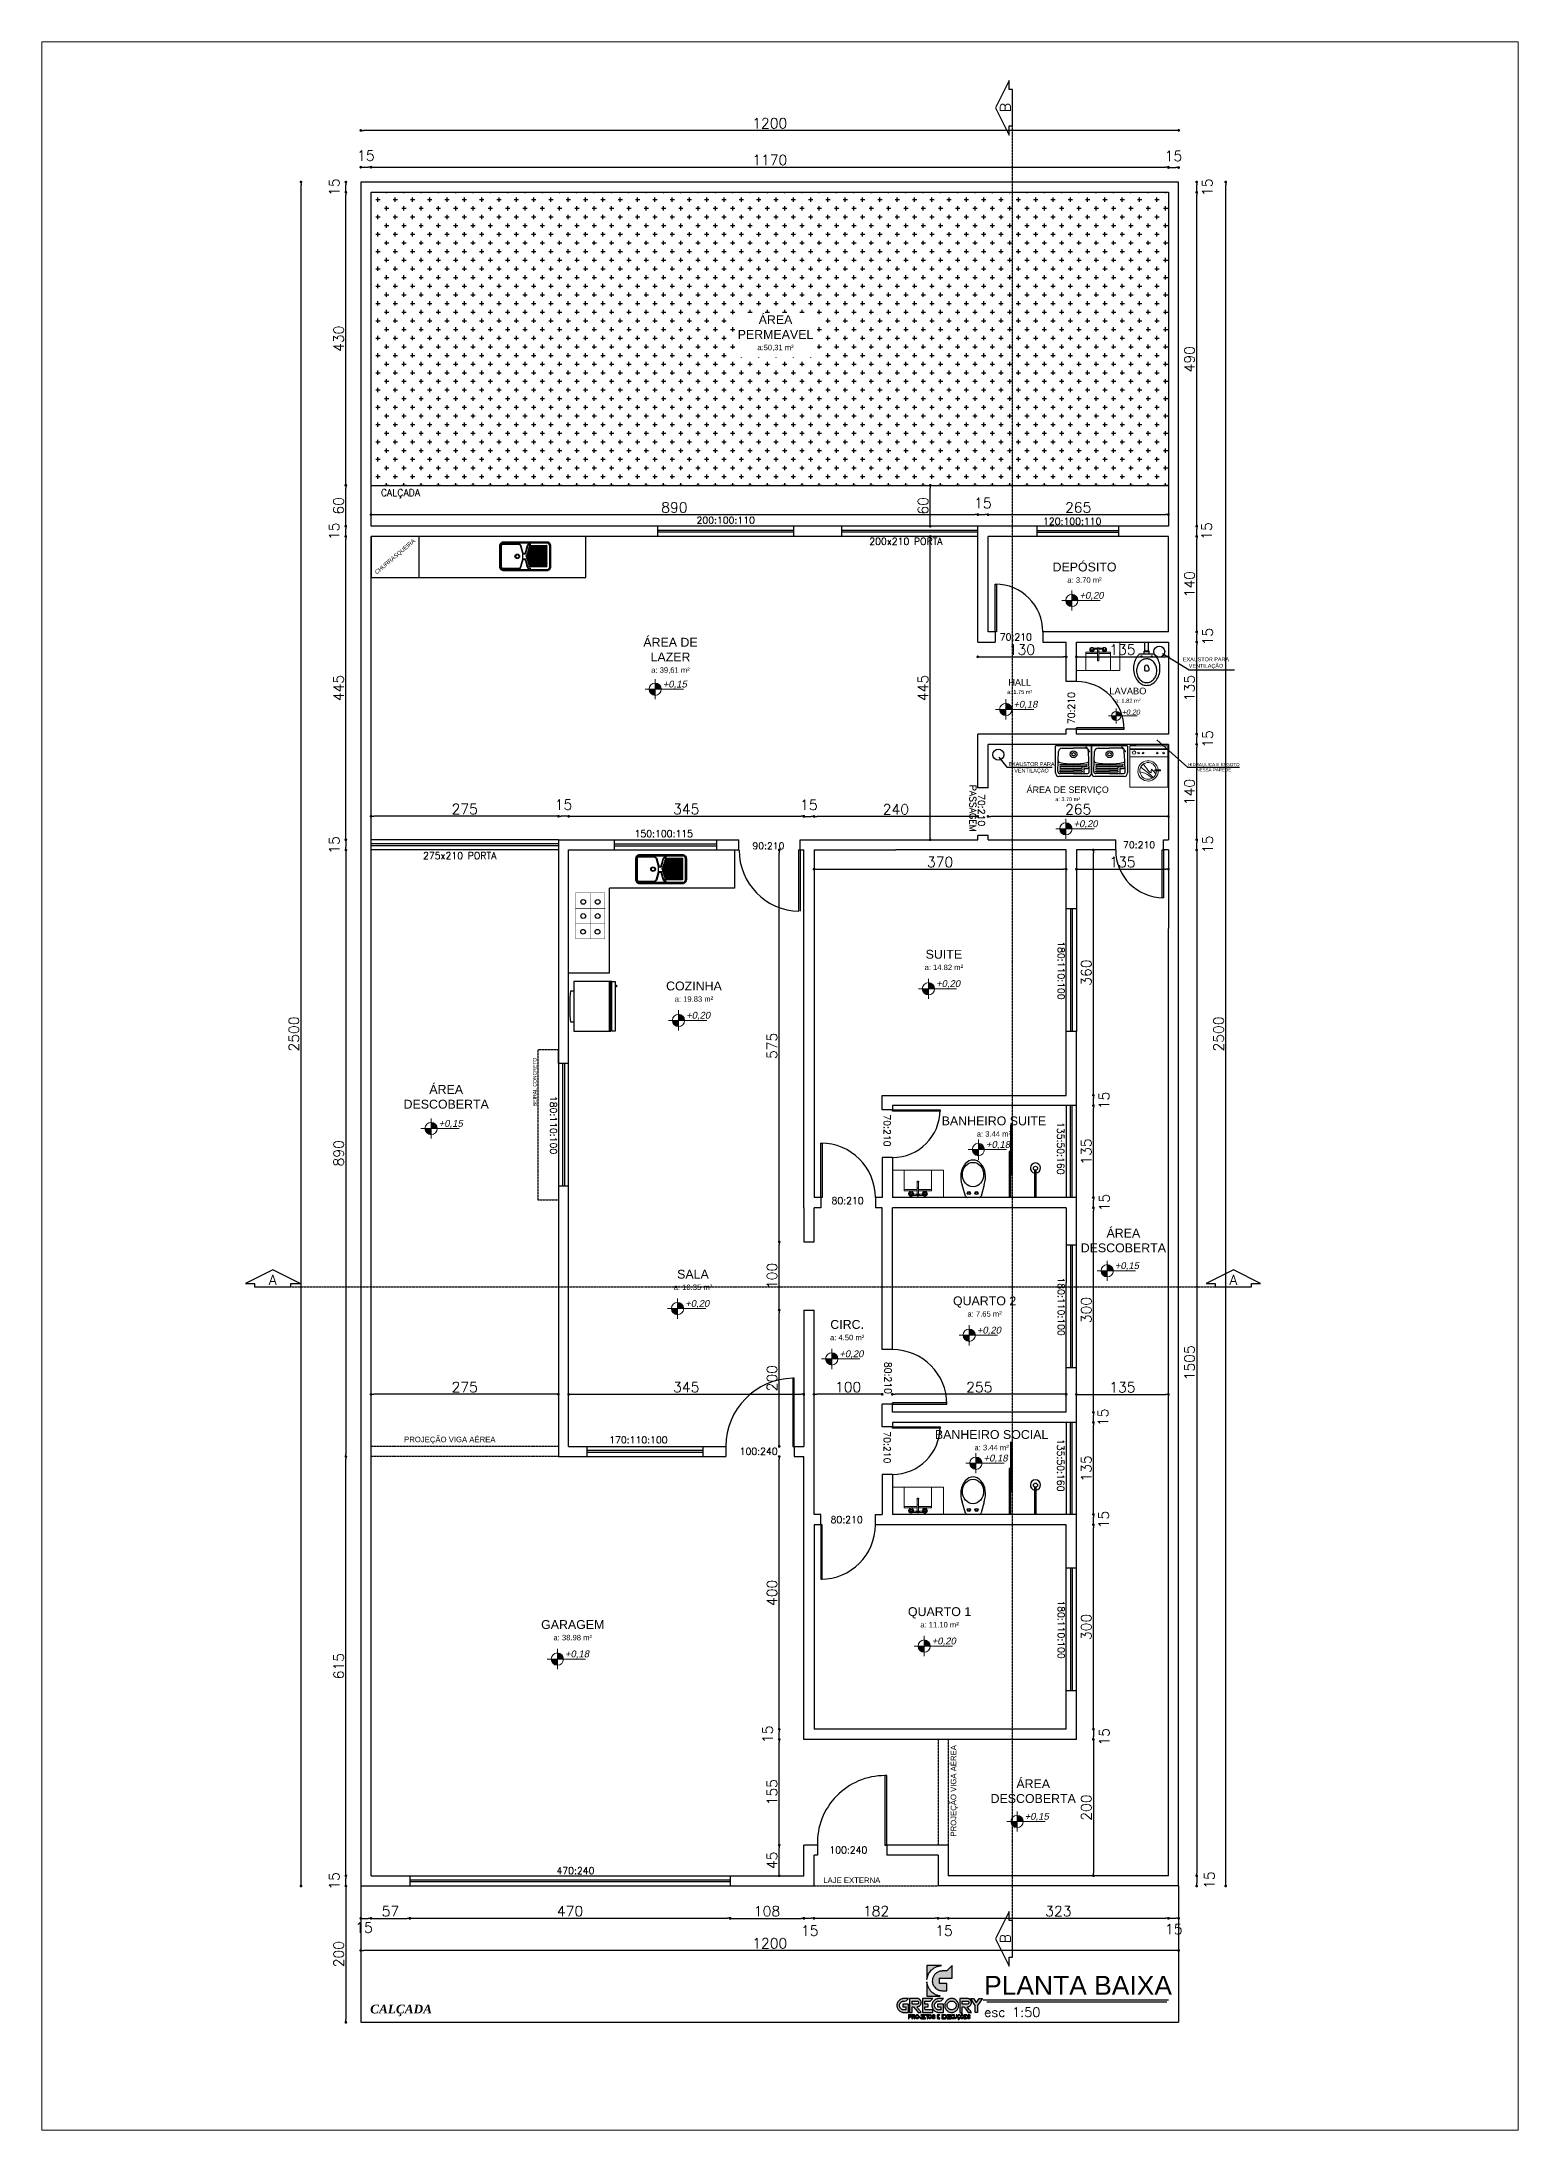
# Paper-space layout 'Layout1' of a CAD drawing. Header units: millimetres. Extents: x 0 to 210, y 0 to 297.
# The model-space entities are those that its viewports show. They can reach past a viewport. Long polylines and large blocks are cut down to what shows.
import ezdxf

# ---------------------------------------------------------------- set-up
doc = ezdxf.new("R2010")
doc.units = ezdxf.units.MM
for name, pattern in [('CONTINU', [0]), ('CONTINUO', [0]), ('RAYITAS', [0.375, 0.25, -0.125])]:
    doc.linetypes.add(name, pattern=pattern)
for name, color, linetype in [('01', 1, 'Continuous'), ('02', 2, 'Continuous'), ('04', 4, 'Continuous'), ('05', 5, 'Continuous'), ('06', 6, 'Continuous'), ('08', 2, 'Continuous'), ('CARROS', 7, 'Continuous'), ('ESQUADRIAS', 3, 'Continuous'), ('Layer1', 3, 'Continuous'), ('Layout-int', 1, 'Continuous'), ('MURO', 2, 'Continuous'), ('PAREDE', 6, 'Continuous'), ('Portas e Janelas', 3, 'Continuous'), ('TextoÁreas', 2, 'Continuous'), ('US_dimension', 7, 'Continuous')]:
    doc.layers.add(name, color=color, linetype=linetype)
doc.layers.add('ALVENARIA', color=7, linetype='Continuous', lineweight=30)
doc.layers.add('LAYOUT', color=8, linetype='Continuous', lineweight=13)
doc.styles.add('ROMANS', font='romans.shx')
doc.styles.add('STYLE1', font='Romans.shx')
doc.styles.add('Util2000', font='arial.ttf')
doc.dimstyles.new('1-100', dxfattribs={"dimtxt": 0.15, "dimasz": 0.04, "dimexe": 0.05, "dimexo": 0.1, "dimgap": 0.03, "dimtad": 1, "dimdec": 0, "dimlfac": 100, "dimzin": 5, "dimdsep": 46, "dimtxsty": 'ROMANS', "dimblk": 'DOT', "dimcen": 0, "dimse1": 1, "dimse2": 1, "dimclrd": 1, "dimclre": 1, "dimclrt": 2, "dimadec": 0, "dimazin": 0, "dimtfac": 1, "dimtdec": 0, "dimtofl": 0, "dimtmove": 2, "dimatfit": 3, "dimfxl": 0.04, "dimtolj": 1, "dimtzin": 1, "dimarcsym": 0})

psp = doc.layouts.get("Layout1")

msp = doc.modelspace()

# ---------------------------------------------------------------- texts
at = {"insert": (3325.023, 1279.371), "char_height": 0.13875, "attachment_point": 1, "style": 'ROMANS'}
msp.add_mtext('{\\fArial|b0|i0|c0|p34;\\H2x;PLANTA BAIXA\\P\\Fromans|c0;\\H0.50003x;esc 1:50}', dxfattribs=at)
at = {"layer": '04', "attachment_point": 5, "rotation": 90, "style": 'ROMANS'}
for s, insert, char_height, width in [('{\\fArial|b0|i0|c0|p34;BEIRAL CONCRETO}', (3318.431, 1292.487), 0.05325, 2.32753), ('{\\fArial|b0|i0|c0|p34;PROJEÇÃO VIGA AÉREA}', (3324.586, 1282.086), 0.08109, 3.54482)]:
    msp.add_mtext(s, dxfattribs=dict(at, insert=insert, char_height=char_height, width=width))
at = {"layer": '04', "char_height": 0.08109, "width": 3.54482, "attachment_point": 5, "style": 'ROMANS'}
for s, insert in [('{\\fArial|b0|i0|c0|p34;PROJEÇÃO VIGA AÉREA}', (3317.184, 1287.229)), ('{\\fArial|b0|i0|c0|p34;LAJE EXTERNA}', (3323.082, 1280.774))]:
    msp.add_mtext(s, dxfattribs=dict(at, insert=insert))
at = {"layer": '04', "insert": (3316.469, 1278.864), "char_height": 0.12853, "attachment_point": 5, "style": 'ROMANS'}
msp.add_mtext('{\\fTimes New Roman|b1|i1|c0|p18;\\C4;CALÇADA}', dxfattribs=at)
at = {"layer": '05', "color": 2, "style": 'ROMANS'}
for p in [(3325.411, 1306.715), (3325.411, 1279.85)]:
    msp.add_text('B', height=0.15, rotation=90, dxfattribs=at).set_placement(p)
at = {"layer": '05', "color": 2, "char_height": 0.15, "width": 0.1, "attachment_point": 5, "style": 'ROMANS'}
for insert in [(3314.587, 1289.584), (3328.681, 1289.584)]:
    msp.add_mtext('A', dxfattribs=dict(at, insert=insert))
at = {"layer": '06', "color": 2, "linetype": 'Continuous', "ltscale": 0.25, "style": 'STYLE1'}
for s, p in [('100:240', (3322.753, 1281.168)), ('470:240', (3318.749, 1280.865))]:
    msp.add_text(s, height=0.1, dxfattribs=at).set_placement(p)
at = {"layer": 'Portas e Janelas', "color": 2, "linetype": 'Continuous', "ltscale": 0.25, "style": 'STYLE1'}
for s, p in [('CALÇADA', (3316.173, 1301.082)), ('200:100:110', (3320.804, 1300.679)), ('120:100:110', (3325.888, 1300.661)), ('200x210 PORTA', (3323.339, 1300.369)), ('70:210', (3325.253, 1298.964)), ('150:100:115', (3319.895, 1296.079)), ('275x210 PORTA', (3316.791, 1295.757)), ('90:210', (3321.623, 1295.901)), ('70:210', (3327.062, 1295.915)), ('80:210', (3322.785, 1290.694)), ('170:110:100', (3319.523, 1287.185)), ('100:240', (3321.437, 1287.017)), ('80:210', (3322.771, 1286.014))]:
    msp.add_text(s, height=0.1, dxfattribs=at).set_placement(p)
for s, rotation, p in [('70:210', 90, (3326.353, 1297.736)), ('PASSAGEM', 270, (3324.809, 1296.847)), ('70:210', 270, (3324.936, 1296.71)), ('180:110:100', 270, (3326.105, 1294.551)), ('180:110:100', 270, (3318.655, 1292.283)), ('70:210', 270, (3323.552, 1292.011)), ('135:50:160', 270, (3326.096, 1291.899)), ('180:110:100', 270, (3326.105, 1289.619)), ('80:210', 270, (3323.563, 1288.38)), ('70:210', 270, (3323.552, 1287.361)), ('135:50:160', 270, (3326.096, 1287.249)), ('180:110:100', 270, (3326.105, 1284.881))]:
    msp.add_text(s, height=0.1, rotation=rotation, dxfattribs=at).set_placement(p)
at = {"layer": 'TextoÁreas', "attachment_point": 5, "style": 'Util2000'}
for s, insert, char_height in [('ÁREA \\PPERMEAVEL\\P{\\H0.61538x;a:50,31 m²}', (3321.963, 1303.472), 0.13), ('DEPÓSITO\\P{\\H0.61538x;a: 3.70 m²}', (3326.497, 1299.958), 0.13), ('EXAUSTOR PARA\\PVENTILAÇÃO', (3328.279, 1298.631), 0.05696), ('HALL\\P{\\H0.61538x;a: 1.75 m²}', (3325.546, 1298.288), 0.09503), ('LAVABO\\P{\\H0.61538x;a: 1.82 m²}', (3327.133, 1298.16), 0.09707), ('EXAUSTOR PARA\\PVENTILAÇÃO', (3325.719, 1297.094), 0.05696), ('HIDRAULICA E ESGOTO\\PNESSA PAREDE', (3328.394, 1297.104), 0.04683), ('ÁREA DE SERVIÇO\\P{\\H0.61538x;a: 3.70 m²}', (3326.25, 1296.714), 0.09419), ('SUITE\\P{\\H0.61538x;a: 14.82 m²}', (3324.433, 1294.276), 0.13), ('COZINHA\\P{\\H0.61538x;a: 19.83 m²}', (3320.766, 1293.811), 0.13), ('ÁREA \\PDESCOBERTA', (3317.131, 1292.268), 0.13), ('BANHEIRO SUITE\\P{\\H0.61538x;a: 3.44 m²}', (3325.168, 1291.832), 0.13), ('ÁREA \\PDESCOBERTA', (3327.067, 1290.16), 0.13), ('SALA\\P{\\H0.61538x;a: 10.35 m²}', (3320.752, 1289.582), 0.13), ('QUARTO 2\\P{\\H0.61538x;a: 7.65 m²}', (3325.031, 1289.191), 0.13), ('CIRC.\\P{\\H0.61538x;a: 4.50 m²}', (3323.014, 1288.845), 0.13), ('BANHEIRO SOCIAL\\P{\\H0.61538x;a: 3.44 m²}', (3325.134, 1287.23), 0.13), ('GARAGEM\\P{\\H0.61538x;a: 38.98 m²}', (3318.988, 1284.442), 0.13), ('QUARTO 1\\P{\\H0.61538x;a: 11.10 m²}', (3324.37, 1284.631), 0.13), ('ÁREA \\PDESCOBERTA', (3325.744, 1282.081), 0.13)]:
    msp.add_mtext(s, dxfattribs=dict(at, insert=insert, char_height=char_height))
at = {"layer": 'TextoÁreas', "insert": (3316.384, 1300.19), "char_height": 0.06093, "attachment_point": 5, "rotation": 40.4779, "style": 'Util2000'}
msp.add_mtext('CHURRASQUEIRA', dxfattribs=at)
at = {"layer": 'TextoÁreas', "insert": (3320.422, 1298.739), "char_height": 0.13, "width": 1.36914, "attachment_point": 5, "style": 'Util2000'}
msp.add_mtext('ÁREA DE\\PLAZER\\P{\\H0.61538x;a: 39,61 m²}', dxfattribs=at)

# ---------------------------------------------------------------- blocks, each defined once
blk = doc.blocks.new('ddd')
for points in [[(3138.97, 4519.845), (3138.211, 4519.845, 0.414214), (3138.141, 4519.775), (3138.141, 4519.415, 0.414214), (3138.211, 4519.345), (3138.97, 4519.345, 0.414214), (3139.04, 4519.415), (3139.04, 4519.775, 0.414214)], [(3138.97, 4519.825), (3138.211, 4519.825, 0.414214), (3138.161, 4519.775), (3138.161, 4519.415, 0.414214), (3138.211, 4519.365), (3138.97, 4519.365, 0.414214), (3139.02, 4519.415), (3139.02, 4519.775, 0.414214)]]:
    blk.add_lwpolyline(points, format="xyb", close=True)
for points in [[(3138.516, 4519.775), (3138.217, 4519.775)], [(3138.516, 4519.755), (3138.217, 4519.755)], [(3138.525, 4519.74), (3138.217, 4519.74)], [(3138.525, 4519.72), (3138.217, 4519.72)], [(3138.535, 4519.705), (3138.217, 4519.705)], [(3138.535, 4519.685), (3138.217, 4519.685)], [(3138.544, 4519.67), (3138.217, 4519.67)], [(3138.544, 4519.65), (3138.217, 4519.65)], [(3138.557, 4519.635), (3138.217, 4519.635)], [(3138.557, 4519.615), (3138.217, 4519.615)], [(3138.568, 4519.6), (3138.217, 4519.6)], [(3138.568, 4519.58), (3138.217, 4519.58)], [(3138.552, 4519.565), (3138.217, 4519.565)], [(3138.552, 4519.545), (3138.217, 4519.545)], [(3138.54, 4519.53), (3138.217, 4519.53)], [(3138.635, 4519.638), (3138.585, 4519.638)], [(3138.635, 4519.552), (3138.585, 4519.552)], [(3138.629, 4519.648), (3138.59, 4519.648)], [(3138.629, 4519.542), (3138.59, 4519.542)], [(3138.635, 4519.638), (3138.635, 4519.552)], [(3138.54, 4519.51), (3138.217, 4519.51)], [(3138.53, 4519.495), (3138.217, 4519.495)], [(3138.53, 4519.475), (3138.217, 4519.475)], [(3138.521, 4519.46), (3138.217, 4519.46)], [(3138.521, 4519.44), (3138.217, 4519.44)], [(3138.509, 4519.425), (3138.217, 4519.425)], [(3138.509, 4519.405), (3138.217, 4519.405)]]:
    blk.add_lwpolyline(points)
for points in [[(3138.493, 4519.81), (3138.496, 4519.81, -0.338084), (3138.545, 4519.773), (3138.578, 4519.649, 0.109301), (3138.585, 4519.638)], [(3138.585, 4519.552, 0.109301), (3138.578, 4519.541), (3138.545, 4519.417, -0.338084), (3138.496, 4519.38), (3138.493, 4519.38, -0.414214)], [(3138.503, 4519.82, -0.308329), (3138.554, 4519.776), (3138.588, 4519.652, 0.055371), (3138.59, 4519.648)], [(3138.59, 4519.542, 0.055371), (3138.588, 4519.538), (3138.554, 4519.414, -0.308329), (3138.503, 4519.37)], [(3138.629, 4519.648, 0.055371), (3138.631, 4519.652), (3138.665, 4519.776, -0.324096), (3138.72, 4519.82)], [(3138.72, 4519.37, -0.324096), (3138.665, 4519.414), (3138.631, 4519.538, 0.055371), (3138.629, 4519.542)], [(3138.635, 4519.638, 0.109301), (3138.641, 4519.649), (3138.674, 4519.773, -0.338084), (3138.723, 4519.81), (3138.975, 4519.81, -0.414214), (3139.005, 4519.78), (3139.005, 4519.41, -0.414214), (3138.975, 4519.38), (3138.723, 4519.38, -0.338084), (3138.674, 4519.417), (3138.641, 4519.541, 0.109301), (3138.635, 4519.552)]]:
    blk.add_lwpolyline(points, format="xyb")
for radius in [0.04, 0.03]:
    blk.add_circle((3138.73, 4519.595), radius)
for centre, start, end in [((3138.217, 4519.765), 90, 270), ((3138.217, 4519.73), 90, 270), ((3138.217, 4519.695), 90, 270), ((3138.217, 4519.66), 90, 270), ((3138.217, 4519.625), 90, 270), ((3138.217, 4519.59), 90, 270), ((3138.217, 4519.555), 90, 270), ((3138.217, 4519.52), 90, 270), ((3138.516, 4519.765), 270, 90), ((3138.525, 4519.73), 270, 90), ((3138.535, 4519.695), 270, 90), ((3138.54, 4519.52), 270, 90), ((3138.544, 4519.66), 270, 90), ((3138.552, 4519.555), 270, 90), ((3138.557, 4519.625), 270, 90), ((3138.568, 4519.59), 270, 90), ((3138.217, 4519.485), 90, 270), ((3138.217, 4519.45), 90, 270), ((3138.217, 4519.415), 90, 270), ((3138.509, 4519.415), 270, 90), ((3138.521, 4519.45), 270, 90), ((3138.53, 4519.485), 270, 90)]:
    blk.add_arc(centre, 0.01, start, end)
blk = doc.blocks.new('_Dot')
at = {"color": 0, "linetype": 'ByBlock', "lineweight": -2}
blk.add_line((-0.5, 0), (-1, 0), dxfattribs=at)
at = {"color": 0, "linetype": 'ByBlock', "const_width": 0.5}
blk.add_lwpolyline([(-0.25, 0, 1), (0.25, 0, 1)], format="xyb", close=True, dxfattribs=at)
blk = doc.blocks.new('*D80')
at = {"layer": '04', "color": 1, "lineweight": -2, "transparency": 16777216}
blk.add_line((3318.968, 1287.904), (3322.338, 1287.904), dxfattribs=at)
at = {"layer": 'Defpoints', "color": 0, "transparency": 16777216}
for p in [(3322.378, 1287.904), (3318.928, 1287.14), (3322.378, 1287.14)]:
    blk.add_point(p, dxfattribs=at)
at = {"layer": '04', "color": 1, "lineweight": -2, "transparency": 16777216, "xscale": 0.04, "yscale": 0.04, "zscale": 0.04, "rotation": 180}
blk.add_blockref('_Dot', (3318.928, 1287.904), dxfattribs=at)
at = {"layer": '04', "color": 1, "lineweight": -2, "transparency": 16777216, "xscale": 0.04, "yscale": 0.04, "zscale": 0.04}
blk.add_blockref('_Dot', (3322.378, 1287.904), dxfattribs=at)
at = {"layer": '04', "color": 2, "transparency": 16777216, "insert": (3320.653, 1288.009), "char_height": 0.15, "attachment_point": 5, "style": 'ROMANS'}
blk.add_mtext('\\A1;345', dxfattribs=at)
blk = doc.blocks.new('*D81')
at = {"layer": '02', "color": 1, "lineweight": -2, "transparency": 16777216}
blk.add_line((3322.017, 1281.33), (3322.017, 1282.8), dxfattribs=at)
at = {"layer": 'Defpoints', "color": 0, "transparency": 16777216}
for p in [(3322.017, 1282.84), (3322.378, 1282.84), (3322.378, 1281.29)]:
    blk.add_point(p, dxfattribs=at)
at = {"layer": '02', "color": 1, "lineweight": -2, "transparency": 16777216, "xscale": 0.04, "yscale": 0.04, "zscale": 0.04}
for p, rotation in [((3322.017, 1282.84), 90), ((3322.017, 1281.29), 270)]:
    blk.add_blockref('_Dot', p, dxfattribs=dict(at, rotation=rotation))
at = {"layer": '02', "color": 2, "transparency": 16777216, "insert": (3321.912, 1282.065), "char_height": 0.15, "attachment_point": 5, "rotation": 90, "style": 'ROMANS'}
blk.add_mtext('\\A1;155', dxfattribs=at)
blk = doc.blocks.new('*D82')
at = {"layer": '02', "color": 1, "lineweight": -2, "transparency": 16777216}
blk.add_line((3322.017, 1283.03), (3322.017, 1286.95), dxfattribs=at)
at = {"layer": 'Defpoints', "color": 0, "transparency": 16777216}
for p in [(3322.017, 1286.99), (3322.228, 1286.99), (3322.528, 1282.99)]:
    blk.add_point(p, dxfattribs=at)
at = {"layer": '02', "color": 1, "lineweight": -2, "transparency": 16777216, "xscale": 0.04, "yscale": 0.04, "zscale": 0.04}
for p, rotation in [((3322.017, 1286.99), 90), ((3322.017, 1282.99), 270)]:
    blk.add_blockref('_Dot', p, dxfattribs=dict(at, rotation=rotation))
at = {"layer": '02', "color": 2, "transparency": 16777216, "insert": (3321.912, 1284.99), "char_height": 0.15, "attachment_point": 5, "rotation": 90, "style": 'ROMANS'}
blk.add_mtext('\\A1;400', dxfattribs=at)
blk = doc.blocks.new('*D83')
at = {"layer": '02', "color": 1, "lineweight": -2, "transparency": 16777216}
blk.add_line((3326.627, 1283.03), (3326.627, 1285.95), dxfattribs=at)
at = {"layer": 'Defpoints', "color": 0, "transparency": 16777216}
for p in [(3326.11, 1285.99), (3326.627, 1285.99), (3326.11, 1282.99)]:
    blk.add_point(p, dxfattribs=at)
at = {"layer": '02', "color": 1, "lineweight": -2, "transparency": 16777216, "xscale": 0.04, "yscale": 0.04, "zscale": 0.04}
for p, rotation in [((3326.627, 1285.99), 90), ((3326.627, 1282.99), 270)]:
    blk.add_blockref('_Dot', p, dxfattribs=dict(at, rotation=rotation))
at = {"layer": '02', "color": 2, "transparency": 16777216, "insert": (3326.522, 1284.49), "char_height": 0.15, "attachment_point": 5, "rotation": 90, "style": 'ROMANS'}
blk.add_mtext('\\A1;300', dxfattribs=at)
blk = doc.blocks.new('*D84')
at = {"layer": '02', "color": 1, "lineweight": -2, "transparency": 16777216}
blk.add_line((3326.627, 1286.03), (3326.627, 1286.1), dxfattribs=at)
at = {"layer": 'Defpoints', "color": 0, "transparency": 16777216}
for p in [(3326.11, 1286.14), (3326.627, 1286.14), (3326.11, 1285.99)]:
    blk.add_point(p, dxfattribs=at)
at = {"layer": '02', "color": 1, "lineweight": -2, "transparency": 16777216, "xscale": 0.04, "yscale": 0.04, "zscale": 0.04}
for p, rotation in [((3326.627, 1286.14), 90), ((3326.627, 1285.99), 270)]:
    blk.add_blockref('_Dot', p, dxfattribs=dict(at, rotation=rotation))
at = {"layer": '02', "color": 2, "transparency": 16777216, "insert": (3326.777, 1286.066), "char_height": 0.15, "attachment_point": 5, "rotation": 90, "style": 'ROMANS'}
blk.add_mtext('\\A1;15', dxfattribs=at)
blk = doc.blocks.new('*D85')
at = {"layer": '02', "color": 1, "lineweight": -2, "transparency": 16777216}
blk.add_line((3326.188, 1287.904), (3323.718, 1287.904), dxfattribs=at)
at = {"layer": 'Defpoints', "color": 0, "transparency": 16777216}
for p in [(3323.678, 1289.54), (3326.228, 1289.69), (3323.678, 1287.904)]:
    blk.add_point(p, dxfattribs=at)
at = {"layer": '02', "color": 1, "lineweight": -2, "transparency": 16777216, "xscale": 0.04, "yscale": 0.04, "zscale": 0.04, "rotation": 180}
blk.add_blockref('_Dot', (3323.678, 1287.904), dxfattribs=at)
at = {"layer": '02', "color": 1, "lineweight": -2, "transparency": 16777216, "xscale": 0.04, "yscale": 0.04, "zscale": 0.04}
blk.add_blockref('_Dot', (3326.228, 1287.904), dxfattribs=at)
at = {"layer": '02', "color": 2, "transparency": 16777216, "insert": (3324.953, 1288.009), "char_height": 0.15, "attachment_point": 5, "style": 'ROMANS'}
blk.add_mtext('\\A1;255', dxfattribs=at)
blk = doc.blocks.new('*D86')
at = {"layer": '02', "color": 1, "lineweight": -2, "transparency": 16777216}
blk.add_line((3323.488, 1287.904), (3322.568, 1287.904), dxfattribs=at)
at = {"layer": 'Defpoints', "color": 0, "transparency": 16777216}
for p in [(3322.528, 1288.209), (3322.528, 1287.904), (3323.528, 1287.506)]:
    blk.add_point(p, dxfattribs=at)
at = {"layer": '02', "color": 1, "lineweight": -2, "transparency": 16777216, "xscale": 0.04, "yscale": 0.04, "zscale": 0.04, "rotation": 180}
blk.add_blockref('_Dot', (3322.528, 1287.904), dxfattribs=at)
at = {"layer": '02', "color": 1, "lineweight": -2, "transparency": 16777216, "xscale": 0.04, "yscale": 0.04, "zscale": 0.04}
blk.add_blockref('_Dot', (3323.528, 1287.904), dxfattribs=at)
at = {"layer": '02', "color": 2, "transparency": 16777216, "insert": (3323.028, 1288.009), "char_height": 0.15, "attachment_point": 5, "style": 'ROMANS'}
blk.add_mtext('\\A1;100', dxfattribs=at)
blk = doc.blocks.new('Lavatório Esculpido')
for p, q in [((0, 400), (0, 0)), ((0, 400), (750, 400)), ((175, 400), (175, 100)), ((575, 400), (175, 400)), ((575, 100), (575, 400)), ((750, 400), (750, 0)), ((0, 0), (750, 0)), ((175, 120), (365, 120)), ((175, 100), (365, 100)), ((385, 120), (575, 120)), ((385, 100), (575, 100))]:
    blk.add_line(p, q)
blk.add_lwpolyline([(389, 50, 0.13062), (385, 54), (385, 225, 1.609044), (365, 225), (365, 54, 0.090951), (361, 50), (308, 50, 0.233851), (298, 79), (298, 83), (297, 86), (295, 89), (292, 91), (288, 93), (284, 95), (280, 96), (276, 97), (271, 97), (267, 96), (263, 95), (259, 93), (255, 91), (252, 89), (250, 86), (249, 83), (248, 79, 0.000084), (248, 79, 1), (298, 30), (361, 30, 0.53642), (389, 30), (452, 30, 0.99002), (501, 79), (501, 83), (500, 86), (498, 89), (495, 91), (491, 93), (487, 95), (483, 96), (479, 97), (474, 97), (470, 96), (466, 95), (462, 93), (458, 91), (455, 89), (453, 86), (452, 83), (452, 79, 0.233851), (442, 50)], format="xyb", close=True)
at = {"layer": 'Layout-int', "color": 0}
for p, q in [((248, 79), (248, 57)), ((256, 29), (256, 45)), ((258, 65), (258, 44)), ((289, 65), (289, 44)), ((291, 29), (291, 45)), ((298, 79), (298, 57)), ((365, 225), (365, 230)), ((365, 36), (365, 54)), ((385, 225), (385, 230)), ((385, 36), (385, 54)), ((452, 79), (452, 57)), ((459, 29), (459, 45)), ((461, 65), (461, 44)), ((492, 65), (492, 44)), ((494, 29), (494, 45)), ((501, 79), (501, 57))]:
    blk.add_line(p, q, dxfattribs=at)
at = {"layer": 'Layout-int', "color": 0, "linetype": 'Continuous'}
for points in [[(248, 57, 0), (249, 54, 0), (250, 52, 0), (252, 49, 0), (254, 46, 0), (257, 44, 0)], [(248, 79, 0), (249, 76, 0), (250, 73, 0), (252, 71, 0), (254, 68, 0), (257, 66, 0)], [(254, 83, 0), (254, 80, 0), (256, 78, 0), (258, 77, 0), (260, 75, 0), (263, 74, 0), (267, 73, 0), (271, 72, 0), (274, 72, 0), (278, 72, 0), (282, 73, 0), (285, 74, 0), (288, 76, 0), (291, 77, 0), (292, 79, 0), (293, 82, 0), (293, 84, 0), (292, 86, 0), (291, 88, 0), (288, 90, 0), (285, 91, 0), (282, 92, 0), (278, 93, 0), (274, 93, 0), (271, 93, 0), (267, 93, 0), (263, 92, 0), (260, 90, 0), (258, 89, 0), (256, 87, 0), (254, 85, 0), (254, 83, 0)], [(290, 66, 0), (293, 68, 0), (295, 71, 0), (297, 73, 0), (298, 76, 0), (298, 79, 0)], [(290, 44, 0), (293, 46, 0), (295, 49, 0), (297, 52, 0), (298, 54, 0), (298, 57, 0)], [(460, 66, 0), (457, 68, 0), (455, 71, 0), (453, 73, 0), (452, 76, 0), (452, 79, 0)], [(460, 44, 0), (457, 46, 0), (455, 49, 0), (453, 52, 0), (452, 54, 0), (452, 57, 0)], [(496, 83, 0), (496, 80, 0), (494, 78, 0), (492, 77, 0), (490, 75, 0), (487, 74, 0), (483, 73, 0), (479, 72, 0), (476, 72, 0), (472, 72, 0), (468, 73, 0), (465, 74, 0), (462, 76, 0), (459, 77, 0), (458, 79, 0), (457, 82, 0), (457, 84, 0), (458, 86, 0), (459, 88, 0), (462, 90, 0), (465, 91, 0), (468, 92, 0), (472, 93, 0), (476, 93, 0), (479, 93, 0), (483, 93, 0), (487, 92, 0), (490, 90, 0), (492, 89, 0), (494, 87, 0), (496, 85, 0), (496, 83, 0)], [(501, 79, 0), (501, 76, 0), (500, 73, 0), (498, 71, 0), (496, 68, 0), (493, 66, 0)], [(501, 57, 0), (501, 54, 0), (500, 52, 0), (498, 49, 0), (496, 46, 0), (493, 44, 0)]]:
    blk.add_polyline3d(points, dxfattribs=at)
at = {"layer": 'Layout-int', "color": 0}
for centre, radius, start, end in [((273, 55), 32, 141.3752, 38.6248), ((273, 109), 81.6, 257.5382, 282.4618), ((258, 68), 2, 237.8441, 296.0251), ((258, 46), 2, 238.4325, 285.6861), ((273, 36), 33.5, 63.9749, 116.0251), ((273, -9), 54.9, 74.3139, 105.6861), ((289, 68), 2, 243.9749, 302.1559), ((289, 46), 2, 254.314, 301.5675), ((273, 55), 35, 314.4153, 351.7868), ((375, 40), 17.3, 144.5813, 215.4187), ((375, 40), 12.6, 142.2518, 37.7482), ((375, 230), 10, 0, 180), ((375, 161), 23.3, 244.5555, 295.4445), ((375, 57), 23.3, 244.5555, 295.4445), ((375, 40), 17.3, 324.5813, 35.4187), ((476, 55), 35, 188.2132, 225.5847), ((476, 55), 32, 141.3752, 38.6248), ((476, 109), 81.6, 257.5382, 282.4618), ((461, 68), 2, 237.8441, 296.0251), ((461, 46), 2, 238.4325, 285.686), ((476, 36), 33.5, 63.9749, 116.0251), ((476, -9), 54.9, 74.3139, 105.6861), ((492, 68), 2, 243.9749, 302.1559), ((492, 46), 2, 254.3139, 301.5675)]:
    blk.add_arc(centre, radius, start, end, dxfattribs=at)
blk = doc.blocks.new('*D115')
at = {"layer": 'ALVENARIA', "color": 1, "lineweight": -2, "transparency": 16777216}
blk.add_line((3328.569, 1280.73), (3328.569, 1305.65), dxfattribs=at)
at = {"layer": 'Defpoints', "color": 0, "transparency": 16777216}
for p in [(3327.878, 1305.69), (3328.569, 1305.69), (3327.878, 1280.69)]:
    blk.add_point(p, dxfattribs=at)
at = {"layer": 'ALVENARIA', "color": 1, "lineweight": -2, "transparency": 16777216, "xscale": 0.04, "yscale": 0.04, "zscale": 0.04}
for p, rotation in [((3328.569, 1305.69), 90), ((3328.569, 1280.69), 270)]:
    blk.add_blockref('_Dot', p, dxfattribs=dict(at, rotation=rotation))
at = {"layer": 'ALVENARIA', "color": 2, "transparency": 16777216, "insert": (3328.464, 1293.19), "char_height": 0.15, "attachment_point": 5, "rotation": 90, "style": 'ROMANS'}
blk.add_mtext('\\A1;2500', dxfattribs=at)
blk = doc.blocks.new('*D116')
at = {"layer": 'ALVENARIA', "color": 1, "lineweight": -2, "transparency": 16777216}
blk.add_line((3327.838, 1306.448), (3315.918, 1306.448), dxfattribs=at)
at = {"layer": 'Defpoints', "color": 0, "transparency": 16777216}
for p in [(3315.878, 1306.448), (3315.878, 1305.69), (3327.878, 1305.69)]:
    blk.add_point(p, dxfattribs=at)
at = {"layer": 'ALVENARIA', "color": 1, "lineweight": -2, "transparency": 16777216, "xscale": 0.04, "yscale": 0.04, "zscale": 0.04, "rotation": 180}
blk.add_blockref('_Dot', (3315.878, 1306.448), dxfattribs=at)
at = {"layer": 'ALVENARIA', "color": 1, "lineweight": -2, "transparency": 16777216, "xscale": 0.04, "yscale": 0.04, "zscale": 0.04}
blk.add_blockref('_Dot', (3327.878, 1306.448), dxfattribs=at)
at = {"layer": 'ALVENARIA', "color": 2, "transparency": 16777216, "insert": (3321.878, 1306.553), "char_height": 0.15, "attachment_point": 5, "style": 'ROMANS'}
blk.add_mtext('\\A1;1200', dxfattribs=at)
blk = doc.blocks.new('*D117')
at = {"layer": 'ALVENARIA', "color": 1, "lineweight": -2, "transparency": 16777216}
blk.add_line((3315.659, 1280.73), (3315.659, 1280.8), dxfattribs=at)
at = {"layer": 'Defpoints', "color": 0, "transparency": 16777216}
for p in [(3315.659, 1280.84), (3315.878, 1280.84), (3315.878, 1280.69)]:
    blk.add_point(p, dxfattribs=at)
at = {"layer": 'ALVENARIA', "color": 1, "lineweight": -2, "transparency": 16777216, "xscale": 0.04, "yscale": 0.04, "zscale": 0.04}
for p, rotation in [((3315.659, 1280.84), 90), ((3315.659, 1280.69), 270)]:
    blk.add_blockref('_Dot', p, dxfattribs=dict(at, rotation=rotation))
at = {"layer": 'ALVENARIA', "color": 2, "transparency": 16777216, "insert": (3315.489, 1280.765), "char_height": 0.15, "attachment_point": 5, "rotation": 90, "style": 'ROMANS'}
blk.add_mtext('\\A1;15', dxfattribs=at)
blk = doc.blocks.new('*D87')
at = {"layer": 'ALVENARIA', "color": 1, "lineweight": -2, "transparency": 16777216}
blk.add_line((3315.659, 1280.88), (3315.659, 1286.95), dxfattribs=at)
at = {"layer": 'Defpoints', "color": 0, "transparency": 16777216}
for p in [(3315.659, 1286.99), (3316.028, 1286.99), (3315.878, 1280.84)]:
    blk.add_point(p, dxfattribs=at)
at = {"layer": 'ALVENARIA', "color": 1, "lineweight": -2, "transparency": 16777216, "xscale": 0.04, "yscale": 0.04, "zscale": 0.04}
for p, rotation in [((3315.659, 1286.99), 90), ((3315.659, 1280.84), 270)]:
    blk.add_blockref('_Dot', p, dxfattribs=dict(at, rotation=rotation))
at = {"layer": 'ALVENARIA', "color": 2, "transparency": 16777216, "insert": (3315.554, 1283.915), "char_height": 0.15, "attachment_point": 5, "rotation": 90, "style": 'ROMANS'}
blk.add_mtext('\\A1;615', dxfattribs=at)
blk = doc.blocks.new('*D88')
at = {"layer": 'ALVENARIA', "color": 1, "lineweight": -2, "transparency": 16777216}
blk.add_line((3315.659, 1305.58), (3315.659, 1305.65), dxfattribs=at)
at = {"layer": 'Defpoints', "color": 0, "transparency": 16777216}
for p in [(3315.659, 1305.69), (3315.878, 1305.69), (3316.028, 1305.54)]:
    blk.add_point(p, dxfattribs=at)
at = {"layer": 'ALVENARIA', "color": 1, "lineweight": -2, "transparency": 16777216, "xscale": 0.04, "yscale": 0.04, "zscale": 0.04}
for p, rotation in [((3315.659, 1305.69), 90), ((3315.659, 1305.54), 270)]:
    blk.add_blockref('_Dot', p, dxfattribs=dict(at, rotation=rotation))
at = {"layer": 'ALVENARIA', "color": 2, "transparency": 16777216, "insert": (3315.489, 1305.615), "char_height": 0.15, "attachment_point": 5, "rotation": 90, "style": 'ROMANS'}
blk.add_mtext('\\A1;15', dxfattribs=at)
blk = doc.blocks.new('*D89')
at = {"layer": 'ALVENARIA', "color": 1, "lineweight": -2, "transparency": 16777216}
blk.add_line((3324.891, 1296.382), (3322.568, 1296.382), dxfattribs=at)
at = {"layer": 'Defpoints', "color": 0, "transparency": 16777216}
for p in [(3322.528, 1296.382), (3322.528, 1295.89), (3324.931, 1296.04)]:
    blk.add_point(p, dxfattribs=at)
at = {"layer": 'ALVENARIA', "color": 1, "lineweight": -2, "transparency": 16777216, "xscale": 0.04, "yscale": 0.04, "zscale": 0.04, "rotation": 180}
blk.add_blockref('_Dot', (3322.528, 1296.382), dxfattribs=at)
at = {"layer": 'ALVENARIA', "color": 1, "lineweight": -2, "transparency": 16777216, "xscale": 0.04, "yscale": 0.04, "zscale": 0.04}
blk.add_blockref('_Dot', (3324.931, 1296.382), dxfattribs=at)
at = {"layer": 'ALVENARIA', "color": 2, "transparency": 16777216, "insert": (3323.729, 1296.487), "char_height": 0.15, "attachment_point": 5, "style": 'ROMANS'}
blk.add_mtext('\\A1;240', dxfattribs=at)
blk = doc.blocks.new('*D90')
at = {"layer": 'ALVENARIA', "color": 1, "lineweight": -2, "transparency": 16777216}
blk.add_line((3315.001, 1280.73), (3315.001, 1305.65), dxfattribs=at)
at = {"layer": 'Defpoints', "color": 0, "transparency": 16777216}
for p in [(3315.001, 1305.69), (3315.878, 1305.69), (3315.878, 1280.69)]:
    blk.add_point(p, dxfattribs=at)
at = {"layer": 'ALVENARIA', "color": 1, "lineweight": -2, "transparency": 16777216, "xscale": 0.04, "yscale": 0.04, "zscale": 0.04}
for p, rotation in [((3315.001, 1305.69), 90), ((3315.001, 1280.69), 270)]:
    blk.add_blockref('_Dot', p, dxfattribs=dict(at, rotation=rotation))
at = {"layer": 'ALVENARIA', "color": 2, "transparency": 16777216, "insert": (3314.896, 1293.19), "char_height": 0.15, "attachment_point": 5, "rotation": 90, "style": 'ROMANS'}
blk.add_mtext('\\A1;2500', dxfattribs=at)
blk = doc.blocks.new('*D91')
at = {"layer": '04', "color": 1, "lineweight": -2, "transparency": 16777216}
blk.add_line((3318.968, 1296.385), (3322.338, 1296.385), dxfattribs=at)
at = {"layer": 'Defpoints', "color": 0, "transparency": 16777216}
for p in [(3322.378, 1296.385), (3318.928, 1295.89), (3322.378, 1296.04)]:
    blk.add_point(p, dxfattribs=at)
at = {"layer": '04', "color": 1, "lineweight": -2, "transparency": 16777216, "xscale": 0.04, "yscale": 0.04, "zscale": 0.04, "rotation": 180}
blk.add_blockref('_Dot', (3318.928, 1296.385), dxfattribs=at)
at = {"layer": '04', "color": 1, "lineweight": -2, "transparency": 16777216, "xscale": 0.04, "yscale": 0.04, "zscale": 0.04}
blk.add_blockref('_Dot', (3322.378, 1296.385), dxfattribs=at)
at = {"layer": '04', "color": 2, "transparency": 16777216, "insert": (3320.653, 1296.49), "char_height": 0.15, "attachment_point": 5, "style": 'ROMANS'}
blk.add_mtext('\\A1;345', dxfattribs=at)
blk = doc.blocks.new('*D92')
at = {"layer": 'ALVENARIA', "color": 1, "lineweight": -2, "transparency": 16777216}
blk.add_line((3318.888, 1296.385), (3318.818, 1296.385), dxfattribs=at)
at = {"layer": 'Defpoints', "color": 0, "transparency": 16777216}
for p in [(3318.778, 1296.385), (3318.778, 1296.04), (3318.928, 1295.89)]:
    blk.add_point(p, dxfattribs=at)
at = {"layer": 'ALVENARIA', "color": 1, "lineweight": -2, "transparency": 16777216, "xscale": 0.04, "yscale": 0.04, "zscale": 0.04, "rotation": 180}
blk.add_blockref('_Dot', (3318.778, 1296.385), dxfattribs=at)
at = {"layer": 'ALVENARIA', "color": 1, "lineweight": -2, "transparency": 16777216, "xscale": 0.04, "yscale": 0.04, "zscale": 0.04}
blk.add_blockref('_Dot', (3318.928, 1296.385), dxfattribs=at)
at = {"layer": 'ALVENARIA', "color": 2, "transparency": 16777216, "insert": (3318.853, 1296.555), "char_height": 0.15, "attachment_point": 5, "style": 'ROMANS'}
blk.add_mtext('\\A1;15', dxfattribs=at)
blk = doc.blocks.new('*D118')
at = {"layer": 'ALVENARIA', "color": 1, "lineweight": -2, "transparency": 16777216}
blk.add_line((3322.418, 1280.216), (3322.488, 1280.216), dxfattribs=at)
at = {"layer": 'Defpoints', "color": 0, "transparency": 16777216}
for p in [(3322.378, 1280.84), (3322.528, 1280.69), (3322.528, 1280.216)]:
    blk.add_point(p, dxfattribs=at)
at = {"layer": 'ALVENARIA', "color": 1, "lineweight": -2, "transparency": 16777216, "xscale": 0.04, "yscale": 0.04, "zscale": 0.04, "rotation": 180}
blk.add_blockref('_Dot', (3322.378, 1280.216), dxfattribs=at)
at = {"layer": 'ALVENARIA', "color": 1, "lineweight": -2, "transparency": 16777216, "xscale": 0.04, "yscale": 0.04, "zscale": 0.04}
blk.add_blockref('_Dot', (3322.528, 1280.216), dxfattribs=at)
at = {"layer": 'ALVENARIA', "color": 2, "transparency": 16777216, "insert": (3322.465, 1280.034), "char_height": 0.15, "attachment_point": 5, "style": 'ROMANS'}
blk.add_mtext('\\A1;15', dxfattribs=at)
blk = doc.blocks.new('*D93')
at = {"layer": 'ALVENARIA', "color": 1, "lineweight": -2, "transparency": 16777216}
blk.add_line((3322.568, 1280.216), (3324.308, 1280.216), dxfattribs=at)
at = {"layer": 'Defpoints', "color": 0, "transparency": 16777216}
for p in [(3322.528, 1280.69), (3324.348, 1280.69), (3324.348, 1280.216)]:
    blk.add_point(p, dxfattribs=at)
at = {"layer": 'ALVENARIA', "color": 1, "lineweight": -2, "transparency": 16777216, "xscale": 0.04, "yscale": 0.04, "zscale": 0.04, "rotation": 180}
blk.add_blockref('_Dot', (3322.528, 1280.216), dxfattribs=at)
at = {"layer": 'ALVENARIA', "color": 1, "lineweight": -2, "transparency": 16777216, "xscale": 0.04, "yscale": 0.04, "zscale": 0.04}
blk.add_blockref('_Dot', (3324.348, 1280.216), dxfattribs=at)
at = {"layer": 'ALVENARIA', "color": 2, "transparency": 16777216, "insert": (3323.438, 1280.321), "char_height": 0.15, "attachment_point": 5, "style": 'ROMANS'}
blk.add_mtext('\\A1;182', dxfattribs=at)
blk = doc.blocks.new('*D119')
at = {"layer": 'ALVENARIA', "color": 1, "lineweight": -2, "transparency": 16777216}
blk.add_line((3324.538, 1280.216), (3327.688, 1280.216), dxfattribs=at)
at = {"layer": 'Defpoints', "color": 0, "transparency": 16777216}
for p in [(3324.498, 1280.84), (3327.728, 1280.69), (3327.728, 1280.216)]:
    blk.add_point(p, dxfattribs=at)
at = {"layer": 'ALVENARIA', "color": 1, "lineweight": -2, "transparency": 16777216, "xscale": 0.04, "yscale": 0.04, "zscale": 0.04, "rotation": 180}
blk.add_blockref('_Dot', (3324.498, 1280.216), dxfattribs=at)
at = {"layer": 'ALVENARIA', "color": 1, "lineweight": -2, "transparency": 16777216, "xscale": 0.04, "yscale": 0.04, "zscale": 0.04}
blk.add_blockref('_Dot', (3327.728, 1280.216), dxfattribs=at)
at = {"layer": 'ALVENARIA', "color": 2, "transparency": 16777216, "insert": (3326.113, 1280.321), "char_height": 0.15, "attachment_point": 5, "style": 'ROMANS'}
blk.add_mtext('\\A1;323', dxfattribs=at)
blk = doc.blocks.new('*D120')
at = {"layer": 'ALVENARIA', "color": 1, "lineweight": -2, "transparency": 16777216}
blk.add_line((3327.768, 1280.216), (3327.838, 1280.216), dxfattribs=at)
at = {"layer": 'Defpoints', "color": 0, "transparency": 16777216}
for p in [(3327.728, 1280.69), (3327.878, 1280.69), (3327.878, 1280.216)]:
    blk.add_point(p, dxfattribs=at)
at = {"layer": 'ALVENARIA', "color": 1, "lineweight": -2, "transparency": 16777216, "xscale": 0.04, "yscale": 0.04, "zscale": 0.04, "rotation": 180}
blk.add_blockref('_Dot', (3327.728, 1280.216), dxfattribs=at)
at = {"layer": 'ALVENARIA', "color": 1, "lineweight": -2, "transparency": 16777216, "xscale": 0.04, "yscale": 0.04, "zscale": 0.04}
blk.add_blockref('_Dot', (3327.878, 1280.216), dxfattribs=at)
at = {"layer": 'ALVENARIA', "color": 2, "transparency": 16777216, "insert": (3327.806, 1280.056), "char_height": 0.15, "attachment_point": 5, "style": 'ROMANS'}
blk.add_mtext('\\A1;15', dxfattribs=at)
blk = doc.blocks.new('*D121')
at = {"layer": 'ALVENARIA', "color": 1, "lineweight": -2, "transparency": 16777216}
blk.add_line((3327.838, 1279.744), (3315.918, 1279.744), dxfattribs=at)
at = {"layer": 'Defpoints', "color": 0, "transparency": 16777216}
for p in [(3315.878, 1280.69), (3327.878, 1280.69), (3315.878, 1279.744)]:
    blk.add_point(p, dxfattribs=at)
at = {"layer": 'ALVENARIA', "color": 1, "lineweight": -2, "transparency": 16777216, "xscale": 0.04, "yscale": 0.04, "zscale": 0.04, "rotation": 180}
blk.add_blockref('_Dot', (3315.878, 1279.744), dxfattribs=at)
at = {"layer": 'ALVENARIA', "color": 1, "lineweight": -2, "transparency": 16777216, "xscale": 0.04, "yscale": 0.04, "zscale": 0.04}
blk.add_blockref('_Dot', (3327.878, 1279.744), dxfattribs=at)
at = {"layer": 'ALVENARIA', "color": 2, "transparency": 16777216, "insert": (3321.878, 1279.849), "char_height": 0.15, "attachment_point": 5, "style": 'ROMANS'}
blk.add_mtext('\\A1;1200', dxfattribs=at)
blk = doc.blocks.new('Vas-e-pl')
at = {"layer": '01', "linetype": 'Continuous', "ltscale": 0.25}
for p, q in [((0, -0.13), (0, 0)), ((0.058, -0.13), (0.058, 0))]:
    blk.add_line(p, q, dxfattribs=at)
at = {"layer": '01'}
for p, q in [((0.134, -0.17), (-0.076, -0.17)), ((0.067, -0.13), (-0.008, -0.13)), ((-0.008, -0.17), (-0.008, -0.13)), ((0.067, -0.14), (-0.008, -0.14)), ((0.067, -0.17), (0.067, -0.13)), ((-0.002, -0.373), (-0.002, -0.411)), ((0.06, -0.371), (0.06, -0.411))]:
    blk.add_line(p, q, dxfattribs=at)
for points in [[(-0.076, -0.17, 0.056618), (-0.108, -0.203, 0.087588), (-0.15, -0.282, 0.078107), (-0.165, -0.38, 0.078107), (-0.15, -0.478, 0.087588), (-0.108, -0.557, 0.10548), (-0.043, -0.612, 0.122907), (0.029, -0.63, 0.122907)], [(0.029, -0.63, 0.122907), (0.101, -0.612, 0.10548), (0.167, -0.557, 0.087588), (0.208, -0.478, 0.078107), (0.224, -0.38, 0.078107), (0.208, -0.282, 0.087588), (0.167, -0.203, 0.056618), (0.134, -0.17, 0.122907)]]:
    blk.add_lwpolyline(points, format="xyb", dxfattribs=at)
blk.add_lwpolyline([(0.029, -0.24, 0.114163), (-0.026, -0.253, 0.103661), (-0.076, -0.291, 0.091605), (-0.108, -0.347, 0.084587), (-0.119, -0.415, 0.084587), (-0.108, -0.483, 0.091605), (-0.076, -0.539, 0.103661), (-0.026, -0.577, 0.114163), (0.029, -0.59, 0.114163), (0.085, -0.577, 0.103661), (0.134, -0.539, 0.091605), (0.166, -0.483, 0.084587), (0.177, -0.415, 0.084587), (0.166, -0.347, 0.091605), (0.134, -0.291, 0.103661), (0.085, -0.253, 0.114163)], format="xyb", close=True, dxfattribs=at)
for centre in [(-0.046, -0.2), (0.104, -0.2)]:
    blk.add_circle(centre, 0.005, dxfattribs=at)
for centre, radius, start, end in [((0.028, -0.366), 0.0316, 351.9676, 192.3031), ((0.028, -0.34), 0.0772, 246.3943, 293.8881)]:
    blk.add_arc(centre, radius, start, end, dxfattribs=at)
blk = doc.blocks.new('*D126')
at = {"layer": 'ALVENARIA', "color": 1, "lineweight": -2, "transparency": 16777216}
blk.add_line((3315.918, 1305.908), (3315.988, 1305.908), dxfattribs=at)
at = {"layer": 'Defpoints', "color": 0, "transparency": 16777216}
for p in [(3315.878, 1305.69), (3316.028, 1305.908), (3316.028, 1305.69)]:
    blk.add_point(p, dxfattribs=at)
at = {"layer": 'ALVENARIA', "color": 1, "lineweight": -2, "transparency": 16777216, "xscale": 0.04, "yscale": 0.04, "zscale": 0.04, "rotation": 180}
blk.add_blockref('_Dot', (3315.878, 1305.908), dxfattribs=at)
at = {"layer": 'ALVENARIA', "color": 1, "lineweight": -2, "transparency": 16777216, "xscale": 0.04, "yscale": 0.04, "zscale": 0.04}
blk.add_blockref('_Dot', (3316.028, 1305.908), dxfattribs=at)
at = {"layer": 'ALVENARIA', "color": 2, "transparency": 16777216, "insert": (3315.953, 1306.078), "char_height": 0.15, "attachment_point": 5, "style": 'ROMANS'}
blk.add_mtext('\\A1;15', dxfattribs=at)
blk = doc.blocks.new('*D95')
at = {"layer": 'ALVENARIA', "color": 1, "lineweight": -2, "transparency": 16777216}
blk.add_line((3316.068, 1305.908), (3327.688, 1305.908), dxfattribs=at)
at = {"layer": 'Defpoints', "color": 0, "transparency": 16777216}
for p in [(3316.028, 1305.69), (3327.728, 1305.908), (3327.728, 1305.54)]:
    blk.add_point(p, dxfattribs=at)
at = {"layer": 'ALVENARIA', "color": 1, "lineweight": -2, "transparency": 16777216, "xscale": 0.04, "yscale": 0.04, "zscale": 0.04, "rotation": 180}
blk.add_blockref('_Dot', (3316.028, 1305.908), dxfattribs=at)
at = {"layer": 'ALVENARIA', "color": 1, "lineweight": -2, "transparency": 16777216, "xscale": 0.04, "yscale": 0.04, "zscale": 0.04}
blk.add_blockref('_Dot', (3327.728, 1305.908), dxfattribs=at)
at = {"layer": 'ALVENARIA', "color": 2, "transparency": 16777216, "insert": (3321.878, 1306.013), "char_height": 0.15, "attachment_point": 5, "style": 'ROMANS'}
blk.add_mtext('\\A1;1170', dxfattribs=at)
blk = doc.blocks.new('*D96')
at = {"layer": 'ALVENARIA', "color": 1, "lineweight": -2, "transparency": 16777216}
blk.add_line((3322.017, 1282.88), (3322.017, 1282.95), dxfattribs=at)
at = {"layer": 'Defpoints', "color": 0, "transparency": 16777216}
for p in [(3322.017, 1282.99), (3322.528, 1282.99), (3322.378, 1282.84)]:
    blk.add_point(p, dxfattribs=at)
at = {"layer": 'ALVENARIA', "color": 1, "lineweight": -2, "transparency": 16777216, "xscale": 0.04, "yscale": 0.04, "zscale": 0.04}
for p, rotation in [((3322.017, 1282.99), 90), ((3322.017, 1282.84), 270)]:
    blk.add_blockref('_Dot', p, dxfattribs=dict(at, rotation=rotation))
at = {"layer": 'ALVENARIA', "color": 2, "transparency": 16777216, "insert": (3321.847, 1282.915), "char_height": 0.15, "attachment_point": 5, "rotation": 90, "style": 'ROMANS'}
blk.add_mtext('\\A1;15', dxfattribs=at)
blk = doc.blocks.new('*D97')
at = {"layer": 'ALVENARIA', "color": 1, "lineweight": -2, "transparency": 16777216}
blk.add_line((3326.627, 1282.95), (3326.627, 1282.88), dxfattribs=at)
at = {"layer": 'Defpoints', "color": 0, "transparency": 16777216}
for p in [(3326.11, 1282.99), (3326.26, 1282.84), (3326.627, 1282.84)]:
    blk.add_point(p, dxfattribs=at)
at = {"layer": 'ALVENARIA', "color": 1, "lineweight": -2, "transparency": 16777216, "xscale": 0.04, "yscale": 0.04, "zscale": 0.04}
for p, rotation in [((3326.627, 1282.99), 90), ((3326.627, 1282.84), 270)]:
    blk.add_blockref('_Dot', p, dxfattribs=dict(at, rotation=rotation))
at = {"layer": 'ALVENARIA', "color": 2, "transparency": 16777216, "insert": (3326.787, 1282.878), "char_height": 0.15, "attachment_point": 5, "rotation": 90, "style": 'ROMANS'}
blk.add_mtext('\\A1;15', dxfattribs=at)
blk = doc.blocks.new('*D98')
at = {"layer": 'ALVENARIA', "color": 1, "lineweight": -2, "transparency": 16777216}
blk.add_line((3326.627, 1282.8), (3326.627, 1280.88), dxfattribs=at)
at = {"layer": 'Defpoints', "color": 0, "transparency": 16777216}
for p in [(3326.26, 1282.84), (3326.627, 1280.84), (3327.728, 1280.84)]:
    blk.add_point(p, dxfattribs=at)
at = {"layer": 'ALVENARIA', "color": 1, "lineweight": -2, "transparency": 16777216, "xscale": 0.04, "yscale": 0.04, "zscale": 0.04}
for p, rotation in [((3326.627, 1282.84), 90), ((3326.627, 1280.84), 270)]:
    blk.add_blockref('_Dot', p, dxfattribs=dict(at, rotation=rotation))
at = {"layer": 'ALVENARIA', "color": 2, "transparency": 16777216, "insert": (3326.522, 1281.84), "char_height": 0.15, "attachment_point": 5, "rotation": 90, "style": 'ROMANS'}
blk.add_mtext('\\A1;200', dxfattribs=at)
blk = doc.blocks.new('*D99')
at = {"layer": 'ALVENARIA', "color": 1, "lineweight": -2, "transparency": 16777216}
blk.add_line((3315.659, 1296), (3315.659, 1295.93), dxfattribs=at)
at = {"layer": 'Defpoints', "color": 0, "transparency": 16777216}
for p in [(3315.659, 1295.89), (3316.028, 1296.04), (3316.028, 1295.89)]:
    blk.add_point(p, dxfattribs=at)
at = {"layer": 'ALVENARIA', "color": 1, "lineweight": -2, "transparency": 16777216, "xscale": 0.04, "yscale": 0.04, "zscale": 0.04}
for p, rotation in [((3315.659, 1296.04), 90), ((3315.659, 1295.89), 270)]:
    blk.add_blockref('_Dot', p, dxfattribs=dict(at, rotation=rotation))
at = {"layer": 'ALVENARIA', "color": 2, "transparency": 16777216, "insert": (3315.489, 1295.965), "char_height": 0.15, "attachment_point": 5, "rotation": 90, "style": 'ROMANS'}
blk.add_mtext('\\A1;15', dxfattribs=at)
blk = doc.blocks.new('*D100')
at = {"layer": 'ALVENARIA', "color": 1, "lineweight": -2, "transparency": 16777216}
blk.add_line((3315.659, 1295.85), (3315.659, 1287.03), dxfattribs=at)
at = {"layer": 'Defpoints', "color": 0, "transparency": 16777216}
for p in [(3316.028, 1295.89), (3315.659, 1286.99), (3316.028, 1286.99)]:
    blk.add_point(p, dxfattribs=at)
at = {"layer": 'ALVENARIA', "color": 1, "lineweight": -2, "transparency": 16777216, "xscale": 0.04, "yscale": 0.04, "zscale": 0.04}
for p, rotation in [((3315.659, 1295.89), 90), ((3315.659, 1286.99), 270)]:
    blk.add_blockref('_Dot', p, dxfattribs=dict(at, rotation=rotation))
at = {"layer": 'ALVENARIA', "color": 2, "transparency": 16777216, "insert": (3315.554, 1291.44), "char_height": 0.15, "attachment_point": 5, "rotation": 90, "style": 'ROMANS'}
blk.add_mtext('\\A1;890', dxfattribs=at)
blk = doc.blocks.new('*D127')
at = {"layer": 'ALVENARIA', "color": 1, "lineweight": -2, "transparency": 16777216}
blk.add_line((3327.768, 1305.903), (3327.838, 1305.903), dxfattribs=at)
at = {"layer": 'Defpoints', "color": 0, "transparency": 16777216}
for p in [(3327.878, 1305.903), (3327.878, 1305.69), (3327.728, 1305.54)]:
    blk.add_point(p, dxfattribs=at)
at = {"layer": 'ALVENARIA', "color": 1, "lineweight": -2, "transparency": 16777216, "xscale": 0.04, "yscale": 0.04, "zscale": 0.04, "rotation": 180}
blk.add_blockref('_Dot', (3327.728, 1305.903), dxfattribs=at)
at = {"layer": 'ALVENARIA', "color": 1, "lineweight": -2, "transparency": 16777216, "xscale": 0.04, "yscale": 0.04, "zscale": 0.04}
blk.add_blockref('_Dot', (3327.878, 1305.903), dxfattribs=at)
at = {"layer": 'ALVENARIA', "color": 2, "transparency": 16777216, "insert": (3327.803, 1306.073), "char_height": 0.15, "attachment_point": 5, "style": 'ROMANS'}
blk.add_mtext('\\A1;15', dxfattribs=at)
blk = doc.blocks.new('*D94')
at = {"layer": '02', "color": 1, "lineweight": -2, "transparency": 16777216}
blk.add_line((3322.017, 1280.88), (3322.017, 1281.25), dxfattribs=at)
at = {"layer": 'Defpoints', "color": 0, "transparency": 16777216}
for p in [(3322.017, 1281.29), (3322.378, 1281.29), (3322.228, 1280.84)]:
    blk.add_point(p, dxfattribs=at)
at = {"layer": '02', "color": 1, "lineweight": -2, "transparency": 16777216, "xscale": 0.04, "yscale": 0.04, "zscale": 0.04}
for p, rotation in [((3322.017, 1281.29), 90), ((3322.017, 1280.84), 270)]:
    blk.add_blockref('_Dot', p, dxfattribs=dict(at, rotation=rotation))
at = {"layer": '02', "color": 2, "transparency": 16777216, "insert": (3321.912, 1281.065), "char_height": 0.15, "attachment_point": 5, "rotation": 90, "style": 'ROMANS'}
blk.add_mtext('\\A1;45', dxfattribs=at)
blk = doc.blocks.new('*D125')
at = {"layer": 'ALVENARIA', "color": 1, "lineweight": -2, "transparency": 16777216}
blk.add_line((3318.738, 1296.385), (3316.068, 1296.385), dxfattribs=at)
at = {"layer": 'Defpoints', "color": 0, "transparency": 16777216}
for p in [(3316.028, 1296.385), (3316.028, 1296.04), (3318.778, 1296.04)]:
    blk.add_point(p, dxfattribs=at)
at = {"layer": 'ALVENARIA', "color": 1, "lineweight": -2, "transparency": 16777216, "xscale": 0.04, "yscale": 0.04, "zscale": 0.04, "rotation": 180}
blk.add_blockref('_Dot', (3316.028, 1296.385), dxfattribs=at)
at = {"layer": 'ALVENARIA', "color": 1, "lineweight": -2, "transparency": 16777216, "xscale": 0.04, "yscale": 0.04, "zscale": 0.04}
blk.add_blockref('_Dot', (3318.778, 1296.385), dxfattribs=at)
at = {"layer": 'ALVENARIA', "color": 2, "transparency": 16777216, "insert": (3317.403, 1296.49), "char_height": 0.15, "attachment_point": 5, "style": 'ROMANS'}
blk.add_mtext('\\A1;275', dxfattribs=at)
blk = doc.blocks.new('*D101')
at = {"layer": 'ALVENARIA', "color": 1, "lineweight": -2, "transparency": 16777216}
blk.add_line((3318.738, 1287.904), (3316.068, 1287.904), dxfattribs=at)
at = {"layer": 'Defpoints', "color": 0, "transparency": 16777216}
for p in [(3316.028, 1287.904), (3316.028, 1287.856), (3318.778, 1286.99)]:
    blk.add_point(p, dxfattribs=at)
at = {"layer": 'ALVENARIA', "color": 1, "lineweight": -2, "transparency": 16777216, "xscale": 0.04, "yscale": 0.04, "zscale": 0.04, "rotation": 180}
blk.add_blockref('_Dot', (3316.028, 1287.904), dxfattribs=at)
at = {"layer": 'ALVENARIA', "color": 1, "lineweight": -2, "transparency": 16777216, "xscale": 0.04, "yscale": 0.04, "zscale": 0.04}
blk.add_blockref('_Dot', (3318.778, 1287.904), dxfattribs=at)
at = {"layer": 'ALVENARIA', "color": 2, "transparency": 16777216, "insert": (3317.403, 1288.009), "char_height": 0.15, "attachment_point": 5, "style": 'ROMANS'}
blk.add_mtext('\\A1;275', dxfattribs=at)
blk = doc.blocks.new('*D102')
at = {"layer": 'ALVENARIA', "color": 1, "lineweight": -2, "transparency": 16777216}
blk.add_line((3328.143, 1297.48), (3328.143, 1297.55), dxfattribs=at)
at = {"layer": 'Defpoints', "color": 0, "transparency": 16777216}
for p in [(3327.728, 1297.59), (3327.728, 1297.44), (3328.143, 1297.59)]:
    blk.add_point(p, dxfattribs=at)
at = {"layer": 'ALVENARIA', "color": 1, "lineweight": -2, "transparency": 16777216, "xscale": 0.04, "yscale": 0.04, "zscale": 0.04}
for p, rotation in [((3328.143, 1297.59), 90), ((3328.143, 1297.44), 270)]:
    blk.add_blockref('_Dot', p, dxfattribs=dict(at, rotation=rotation))
at = {"layer": 'ALVENARIA', "color": 2, "transparency": 16777216, "insert": (3328.305, 1297.518), "char_height": 0.15, "attachment_point": 5, "rotation": 90, "style": 'ROMANS'}
blk.add_mtext('\\A1;15', dxfattribs=at)
blk = doc.blocks.new('*D128')
at = {"layer": 'ALVENARIA', "color": 1, "lineweight": -2, "transparency": 16777216}
blk.add_line((3328.143, 1297.63), (3328.143, 1298.9), dxfattribs=at)
at = {"layer": 'Defpoints', "color": 0, "transparency": 16777216}
for p in [(3327.728, 1298.94), (3328.143, 1298.94), (3327.728, 1297.59)]:
    blk.add_point(p, dxfattribs=at)
at = {"layer": 'ALVENARIA', "color": 1, "lineweight": -2, "transparency": 16777216, "xscale": 0.04, "yscale": 0.04, "zscale": 0.04}
for p, rotation in [((3328.143, 1298.94), 90), ((3328.143, 1297.59), 270)]:
    blk.add_blockref('_Dot', p, dxfattribs=dict(at, rotation=rotation))
at = {"layer": 'ALVENARIA', "color": 2, "transparency": 16777216, "insert": (3328.038, 1298.265), "char_height": 0.15, "attachment_point": 5, "rotation": 90, "style": 'ROMANS'}
blk.add_mtext('\\A1;135', dxfattribs=at)
blk = doc.blocks.new('*D129')
at = {"layer": 'ALVENARIA', "color": 1, "lineweight": -2, "transparency": 16777216}
blk.add_line((3328.143, 1298.98), (3328.143, 1299.05), dxfattribs=at)
at = {"layer": 'Defpoints', "color": 0, "transparency": 16777216}
for p in [(3327.728, 1299.09), (3327.728, 1298.94), (3328.143, 1299.09)]:
    blk.add_point(p, dxfattribs=at)
at = {"layer": 'ALVENARIA', "color": 1, "lineweight": -2, "transparency": 16777216, "xscale": 0.04, "yscale": 0.04, "zscale": 0.04}
for p, rotation in [((3328.143, 1299.09), 90), ((3328.143, 1298.94), 270)]:
    blk.add_blockref('_Dot', p, dxfattribs=dict(at, rotation=rotation))
at = {"layer": 'ALVENARIA', "color": 2, "transparency": 16777216, "insert": (3328.304, 1299.02), "char_height": 0.15, "attachment_point": 5, "rotation": 90, "style": 'ROMANS'}
blk.add_mtext('\\A1;15', dxfattribs=at)
blk = doc.blocks.new('*D130')
at = {"layer": 'ALVENARIA', "color": 1, "lineweight": -2, "transparency": 16777216}
blk.add_line((3328.143, 1299.13), (3328.143, 1300.45), dxfattribs=at)
at = {"layer": 'Defpoints', "color": 0, "transparency": 16777216}
for p in [(3327.728, 1300.49), (3328.143, 1300.49), (3327.728, 1299.09)]:
    blk.add_point(p, dxfattribs=at)
at = {"layer": 'ALVENARIA', "color": 1, "lineweight": -2, "transparency": 16777216, "xscale": 0.04, "yscale": 0.04, "zscale": 0.04}
for p, rotation in [((3328.143, 1300.49), 90), ((3328.143, 1299.09), 270)]:
    blk.add_blockref('_Dot', p, dxfattribs=dict(at, rotation=rotation))
at = {"layer": 'ALVENARIA', "color": 2, "transparency": 16777216, "insert": (3328.038, 1299.79), "char_height": 0.15, "attachment_point": 5, "rotation": 90, "style": 'ROMANS'}
blk.add_mtext('\\A1;140', dxfattribs=at)
blk = doc.blocks.new('*D131')
at = {"layer": 'ALVENARIA', "color": 1, "lineweight": -2, "transparency": 16777216}
blk.add_line((3328.143, 1300.53), (3328.143, 1300.6), dxfattribs=at)
at = {"layer": 'Defpoints', "color": 0, "transparency": 16777216}
for p in [(3327.728, 1300.64), (3327.728, 1300.49), (3328.143, 1300.64)]:
    blk.add_point(p, dxfattribs=at)
at = {"layer": 'ALVENARIA', "color": 1, "lineweight": -2, "transparency": 16777216, "xscale": 0.04, "yscale": 0.04, "zscale": 0.04}
for p, rotation in [((3328.143, 1300.64), 90), ((3328.143, 1300.49), 270)]:
    blk.add_blockref('_Dot', p, dxfattribs=dict(at, rotation=rotation))
at = {"layer": 'ALVENARIA', "color": 2, "transparency": 16777216, "insert": (3328.29, 1300.569), "char_height": 0.15, "attachment_point": 5, "rotation": 90, "style": 'ROMANS'}
blk.add_mtext('\\A1;15', dxfattribs=at)
blk = doc.blocks.new('*D132')
at = {"layer": 'ALVENARIA', "color": 1, "lineweight": -2, "transparency": 16777216}
blk.add_line((3328.143, 1300.68), (3328.143, 1305.5), dxfattribs=at)
at = {"layer": 'Defpoints', "color": 0, "transparency": 16777216}
for p in [(3327.728, 1305.54), (3328.143, 1305.54), (3327.728, 1300.64)]:
    blk.add_point(p, dxfattribs=at)
at = {"layer": 'ALVENARIA', "color": 1, "lineweight": -2, "transparency": 16777216, "xscale": 0.04, "yscale": 0.04, "zscale": 0.04}
for p, rotation in [((3328.143, 1305.54), 90), ((3328.143, 1300.64), 270)]:
    blk.add_blockref('_Dot', p, dxfattribs=dict(at, rotation=rotation))
at = {"layer": 'ALVENARIA', "color": 2, "transparency": 16777216, "insert": (3328.038, 1303.09), "char_height": 0.15, "attachment_point": 5, "rotation": 90, "style": 'ROMANS'}
blk.add_mtext('\\A1;490', dxfattribs=at)
blk = doc.blocks.new('*D133')
at = {"layer": 'ALVENARIA', "color": 1, "lineweight": -2, "transparency": 16777216}
blk.add_line((3328.143, 1305.58), (3328.143, 1305.65), dxfattribs=at)
at = {"layer": 'Defpoints', "color": 0, "transparency": 16777216}
for p in [(3327.878, 1305.69), (3328.143, 1305.69), (3327.728, 1305.54)]:
    blk.add_point(p, dxfattribs=at)
at = {"layer": 'ALVENARIA', "color": 1, "lineweight": -2, "transparency": 16777216, "xscale": 0.04, "yscale": 0.04, "zscale": 0.04}
for p, rotation in [((3328.143, 1305.69), 90), ((3328.143, 1305.54), 270)]:
    blk.add_blockref('_Dot', p, dxfattribs=dict(at, rotation=rotation))
at = {"layer": 'ALVENARIA', "color": 2, "transparency": 16777216, "insert": (3328.298, 1305.613), "char_height": 0.15, "attachment_point": 5, "rotation": 90, "style": 'ROMANS'}
blk.add_mtext('\\A1;15', dxfattribs=at)
blk = doc.blocks.new('*D134')
at = {"layer": 'ALVENARIA', "color": 1, "lineweight": -2, "transparency": 16777216}
blk.add_line((3315.657, 1296.08), (3315.657, 1300.45), dxfattribs=at)
at = {"layer": 'Defpoints', "color": 0, "transparency": 16777216}
for p in [(3315.657, 1300.49), (3316.028, 1300.49), (3316.028, 1296.04)]:
    blk.add_point(p, dxfattribs=at)
at = {"layer": 'ALVENARIA', "color": 1, "lineweight": -2, "transparency": 16777216, "xscale": 0.04, "yscale": 0.04, "zscale": 0.04}
for p, rotation in [((3315.657, 1300.49), 90), ((3315.657, 1296.04), 270)]:
    blk.add_blockref('_Dot', p, dxfattribs=dict(at, rotation=rotation))
at = {"layer": 'ALVENARIA', "color": 2, "transparency": 16777216, "insert": (3315.552, 1298.265), "char_height": 0.15, "attachment_point": 5, "rotation": 90, "style": 'ROMANS'}
blk.add_mtext('\\A1;445', dxfattribs=at)
blk = doc.blocks.new('*D122')
at = {"layer": 'ALVENARIA', "color": 1, "lineweight": -2, "transparency": 16777216}
blk.add_line((3316.068, 1300.81), (3324.891, 1300.81), dxfattribs=at)
at = {"layer": 'Defpoints', "color": 0, "transparency": 16777216}
for p in [(3316.028, 1304.54), (3324.931, 1300.81), (3324.931, 1300.64)]:
    blk.add_point(p, dxfattribs=at)
at = {"layer": 'ALVENARIA', "color": 1, "lineweight": -2, "transparency": 16777216, "xscale": 0.04, "yscale": 0.04, "zscale": 0.04, "rotation": 180}
blk.add_blockref('_Dot', (3316.028, 1300.81), dxfattribs=at)
at = {"layer": 'ALVENARIA', "color": 1, "lineweight": -2, "transparency": 16777216, "xscale": 0.04, "yscale": 0.04, "zscale": 0.04}
blk.add_blockref('_Dot', (3324.931, 1300.81), dxfattribs=at)
at = {"layer": 'ALVENARIA', "color": 2, "transparency": 16777216, "insert": (3320.479, 1300.915), "char_height": 0.15, "attachment_point": 5, "style": 'ROMANS'}
blk.add_mtext('\\A1;890', dxfattribs=at)
blk = doc.blocks.new('*D123')
at = {"layer": 'ALVENARIA', "color": 1, "lineweight": -2, "transparency": 16777216}
blk.add_line((3324.971, 1300.81), (3325.041, 1300.81), dxfattribs=at)
at = {"layer": 'Defpoints', "color": 0, "transparency": 16777216}
for p in [(3325.081, 1300.81), (3324.931, 1300.64), (3325.081, 1300.49)]:
    blk.add_point(p, dxfattribs=at)
at = {"layer": 'ALVENARIA', "color": 1, "lineweight": -2, "transparency": 16777216, "xscale": 0.04, "yscale": 0.04, "zscale": 0.04, "rotation": 180}
blk.add_blockref('_Dot', (3324.931, 1300.81), dxfattribs=at)
at = {"layer": 'ALVENARIA', "color": 1, "lineweight": -2, "transparency": 16777216, "xscale": 0.04, "yscale": 0.04, "zscale": 0.04}
blk.add_blockref('_Dot', (3325.081, 1300.81), dxfattribs=at)
at = {"layer": 'ALVENARIA', "color": 2, "transparency": 16777216, "insert": (3325.006, 1300.98), "char_height": 0.15, "attachment_point": 5, "style": 'ROMANS'}
blk.add_mtext('\\A1;15', dxfattribs=at)
blk = doc.blocks.new('*D124')
at = {"layer": 'ALVENARIA', "color": 1, "lineweight": -2, "transparency": 16777216}
blk.add_line((3325.121, 1300.81), (3327.688, 1300.81), dxfattribs=at)
at = {"layer": 'Defpoints', "color": 0, "transparency": 16777216}
for p in [(3327.728, 1300.81), (3325.081, 1300.49), (3327.728, 1300.64)]:
    blk.add_point(p, dxfattribs=at)
at = {"layer": 'ALVENARIA', "color": 1, "lineweight": -2, "transparency": 16777216, "xscale": 0.04, "yscale": 0.04, "zscale": 0.04, "rotation": 180}
blk.add_blockref('_Dot', (3325.081, 1300.81), dxfattribs=at)
at = {"layer": 'ALVENARIA', "color": 1, "lineweight": -2, "transparency": 16777216, "xscale": 0.04, "yscale": 0.04, "zscale": 0.04}
blk.add_blockref('_Dot', (3327.728, 1300.81), dxfattribs=at)
at = {"layer": 'ALVENARIA', "color": 2, "transparency": 16777216, "insert": (3326.404, 1300.915), "char_height": 0.15, "attachment_point": 5, "style": 'ROMANS'}
blk.add_mtext('\\A1;265', dxfattribs=at)
blk = doc.blocks.new('*D106')
at = {"layer": 'ALVENARIA', "color": 1, "lineweight": -2, "transparency": 16777216}
blk.add_line((3326.627, 1286.18), (3326.627, 1287.45), dxfattribs=at)
at = {"layer": 'Defpoints', "color": 0, "transparency": 16777216}
for p in [(3326.11, 1287.49), (3326.627, 1287.49), (3326.11, 1286.14)]:
    blk.add_point(p, dxfattribs=at)
at = {"layer": 'ALVENARIA', "color": 1, "lineweight": -2, "transparency": 16777216, "xscale": 0.04, "yscale": 0.04, "zscale": 0.04}
for p, rotation in [((3326.627, 1287.49), 90), ((3326.627, 1286.14), 270)]:
    blk.add_blockref('_Dot', p, dxfattribs=dict(at, rotation=rotation))
at = {"layer": 'ALVENARIA', "color": 2, "transparency": 16777216, "insert": (3326.522, 1286.815), "char_height": 0.15, "attachment_point": 5, "rotation": 90, "style": 'ROMANS'}
blk.add_mtext('\\A1;135', dxfattribs=at)
blk = doc.blocks.new('*D107')
at = {"layer": 'ALVENARIA', "color": 1, "lineweight": -2, "transparency": 16777216}
blk.add_line((3326.627, 1287.53), (3326.627, 1287.6), dxfattribs=at)
at = {"layer": 'Defpoints', "color": 0, "transparency": 16777216}
for p in [(3326.11, 1287.64), (3326.627, 1287.64), (3326.11, 1287.49)]:
    blk.add_point(p, dxfattribs=at)
at = {"layer": 'ALVENARIA', "color": 1, "lineweight": -2, "transparency": 16777216, "xscale": 0.04, "yscale": 0.04, "zscale": 0.04}
for p, rotation in [((3326.627, 1287.64), 90), ((3326.627, 1287.49), 270)]:
    blk.add_blockref('_Dot', p, dxfattribs=dict(at, rotation=rotation))
at = {"layer": 'ALVENARIA', "color": 2, "transparency": 16777216, "insert": (3326.769, 1287.565), "char_height": 0.15, "attachment_point": 5, "rotation": 90, "style": 'ROMANS'}
blk.add_mtext('\\A1;15', dxfattribs=at)
blk = doc.blocks.new('*D108')
at = {"layer": 'ALVENARIA', "color": 1, "lineweight": -2, "transparency": 16777216}
blk.add_line((3326.627, 1287.68), (3326.627, 1290.6), dxfattribs=at)
at = {"layer": 'Defpoints', "color": 0, "transparency": 16777216}
for p in [(3326.11, 1290.64), (3326.627, 1290.64), (3326.11, 1287.64)]:
    blk.add_point(p, dxfattribs=at)
at = {"layer": 'ALVENARIA', "color": 1, "lineweight": -2, "transparency": 16777216, "xscale": 0.04, "yscale": 0.04, "zscale": 0.04}
for p, rotation in [((3326.627, 1290.64), 90), ((3326.627, 1287.64), 270)]:
    blk.add_blockref('_Dot', p, dxfattribs=dict(at, rotation=rotation))
at = {"layer": 'ALVENARIA', "color": 2, "transparency": 16777216, "insert": (3326.522, 1289.14), "char_height": 0.15, "attachment_point": 5, "rotation": 90, "style": 'ROMANS'}
blk.add_mtext('\\A1;300', dxfattribs=at)
blk = doc.blocks.new('*D109')
at = {"layer": 'ALVENARIA', "color": 1, "lineweight": -2, "transparency": 16777216}
blk.add_line((3326.627, 1290.68), (3326.627, 1290.75), dxfattribs=at)
at = {"layer": 'Defpoints', "color": 0, "transparency": 16777216}
for p in [(3326.11, 1290.79), (3326.11, 1290.64), (3326.627, 1290.79)]:
    blk.add_point(p, dxfattribs=at)
at = {"layer": 'ALVENARIA', "color": 1, "lineweight": -2, "transparency": 16777216, "xscale": 0.04, "yscale": 0.04, "zscale": 0.04}
for p, rotation in [((3326.627, 1290.79), 90), ((3326.627, 1290.64), 270)]:
    blk.add_blockref('_Dot', p, dxfattribs=dict(at, rotation=rotation))
at = {"layer": 'ALVENARIA', "color": 2, "transparency": 16777216, "insert": (3326.789, 1290.715), "char_height": 0.15, "attachment_point": 5, "rotation": 90, "style": 'ROMANS'}
blk.add_mtext('\\A1;15', dxfattribs=at)
blk = doc.blocks.new('*D110')
at = {"layer": 'ALVENARIA', "color": 1, "lineweight": -2, "transparency": 16777216}
blk.add_line((3326.627, 1290.83), (3326.627, 1292.1), dxfattribs=at)
at = {"layer": 'Defpoints', "color": 0, "transparency": 16777216}
for p in [(3326.11, 1292.14), (3326.627, 1292.14), (3326.11, 1290.79)]:
    blk.add_point(p, dxfattribs=at)
at = {"layer": 'ALVENARIA', "color": 1, "lineweight": -2, "transparency": 16777216, "xscale": 0.04, "yscale": 0.04, "zscale": 0.04}
for p, rotation in [((3326.627, 1292.14), 90), ((3326.627, 1290.79), 270)]:
    blk.add_blockref('_Dot', p, dxfattribs=dict(at, rotation=rotation))
at = {"layer": 'ALVENARIA', "color": 2, "transparency": 16777216, "insert": (3326.522, 1291.465), "char_height": 0.15, "attachment_point": 5, "rotation": 90, "style": 'ROMANS'}
blk.add_mtext('\\A1;135', dxfattribs=at)
blk = doc.blocks.new('*D111')
at = {"layer": 'ALVENARIA', "color": 1, "lineweight": -2, "transparency": 16777216}
blk.add_line((3326.627, 1292.18), (3326.627, 1292.25), dxfattribs=at)
at = {"layer": 'Defpoints', "color": 0, "transparency": 16777216}
for p in [(3326.11, 1292.29), (3326.627, 1292.29), (3326.11, 1292.14)]:
    blk.add_point(p, dxfattribs=at)
at = {"layer": 'ALVENARIA', "color": 1, "lineweight": -2, "transparency": 16777216, "xscale": 0.04, "yscale": 0.04, "zscale": 0.04}
for p, rotation in [((3326.627, 1292.29), 90), ((3326.627, 1292.14), 270)]:
    blk.add_blockref('_Dot', p, dxfattribs=dict(at, rotation=rotation))
at = {"layer": 'ALVENARIA', "color": 2, "transparency": 16777216, "insert": (3326.784, 1292.215), "char_height": 0.15, "attachment_point": 5, "rotation": 90, "style": 'ROMANS'}
blk.add_mtext('\\A1;15', dxfattribs=at)
blk = doc.blocks.new('*D112')
at = {"layer": 'ALVENARIA', "color": 1, "lineweight": -2, "transparency": 16777216}
blk.add_line((3326.627, 1292.33), (3326.627, 1295.85), dxfattribs=at)
at = {"layer": 'Defpoints', "color": 0, "transparency": 16777216}
for p in [(3326.11, 1295.89), (3326.627, 1295.89), (3326.11, 1292.29)]:
    blk.add_point(p, dxfattribs=at)
at = {"layer": 'ALVENARIA', "color": 1, "lineweight": -2, "transparency": 16777216, "xscale": 0.04, "yscale": 0.04, "zscale": 0.04}
for p, rotation in [((3326.627, 1295.89), 90), ((3326.627, 1292.29), 270)]:
    blk.add_blockref('_Dot', p, dxfattribs=dict(at, rotation=rotation))
at = {"layer": 'ALVENARIA', "color": 2, "transparency": 16777216, "insert": (3326.522, 1294.09), "char_height": 0.15, "attachment_point": 5, "rotation": 90, "style": 'ROMANS'}
blk.add_mtext('\\A1;360', dxfattribs=at)
blk = doc.blocks.new('*D135')
at = {"layer": 'ALVENARIA', "color": 1, "lineweight": -2, "transparency": 16777216}
blk.add_line((3322.418, 1296.382), (3322.488, 1296.382), dxfattribs=at)
at = {"layer": 'Defpoints', "color": 0, "transparency": 16777216}
for p in [(3322.528, 1296.382), (3322.378, 1295.89), (3322.528, 1295.89)]:
    blk.add_point(p, dxfattribs=at)
at = {"layer": 'ALVENARIA', "color": 1, "lineweight": -2, "transparency": 16777216, "xscale": 0.04, "yscale": 0.04, "zscale": 0.04, "rotation": 180}
blk.add_blockref('_Dot', (3322.378, 1296.382), dxfattribs=at)
at = {"layer": 'ALVENARIA', "color": 1, "lineweight": -2, "transparency": 16777216, "xscale": 0.04, "yscale": 0.04, "zscale": 0.04}
blk.add_blockref('_Dot', (3322.528, 1296.382), dxfattribs=at)
at = {"layer": 'ALVENARIA', "color": 2, "transparency": 16777216, "insert": (3322.453, 1296.552), "char_height": 0.15, "attachment_point": 5, "style": 'ROMANS'}
blk.add_mtext('\\A1;15', dxfattribs=at)
blk = doc.blocks.new('*D103')
at = {"layer": 'ALVENARIA', "color": 1, "lineweight": -2, "transparency": 16777216}
blk.add_line((3328.143, 1295.93), (3328.143, 1296), dxfattribs=at)
at = {"layer": 'Defpoints', "color": 0, "transparency": 16777216}
for p in [(3327.728, 1296.04), (3327.728, 1295.89), (3328.143, 1296.04)]:
    blk.add_point(p, dxfattribs=at)
at = {"layer": 'ALVENARIA', "color": 1, "lineweight": -2, "transparency": 16777216, "xscale": 0.04, "yscale": 0.04, "zscale": 0.04}
for p, rotation in [((3328.143, 1296.04), 90), ((3328.143, 1295.89), 270)]:
    blk.add_blockref('_Dot', p, dxfattribs=dict(at, rotation=rotation))
at = {"layer": 'ALVENARIA', "color": 2, "transparency": 16777216, "insert": (3328.305, 1295.972), "char_height": 0.15, "attachment_point": 5, "rotation": 90, "style": 'ROMANS'}
blk.add_mtext('\\A1;15', dxfattribs=at)
blk = doc.blocks.new('*D104')
at = {"layer": 'ALVENARIA', "color": 1, "lineweight": -2, "transparency": 16777216}
blk.add_line((3328.143, 1296.08), (3328.143, 1297.4), dxfattribs=at)
at = {"layer": 'Defpoints', "color": 0, "transparency": 16777216}
for p in [(3327.728, 1297.44), (3328.143, 1297.44), (3327.728, 1296.04)]:
    blk.add_point(p, dxfattribs=at)
at = {"layer": 'ALVENARIA', "color": 1, "lineweight": -2, "transparency": 16777216, "xscale": 0.04, "yscale": 0.04, "zscale": 0.04}
for p, rotation in [((3328.143, 1297.44), 90), ((3328.143, 1296.04), 270)]:
    blk.add_blockref('_Dot', p, dxfattribs=dict(at, rotation=rotation))
at = {"layer": 'ALVENARIA', "color": 2, "transparency": 16777216, "insert": (3328.038, 1296.74), "char_height": 0.15, "attachment_point": 5, "rotation": 90, "style": 'ROMANS'}
blk.add_mtext('\\A1;140', dxfattribs=at)
blk = doc.blocks.new('*D105')
at = {"layer": 'ALVENARIA', "color": 1, "lineweight": -2, "transparency": 16777216}
blk.add_line((3327.688, 1296.382), (3325.121, 1296.382), dxfattribs=at)
at = {"layer": 'Defpoints', "color": 0, "transparency": 16777216}
for p in [(3327.728, 1297.44), (3325.081, 1296.382), (3325.081, 1296.04)]:
    blk.add_point(p, dxfattribs=at)
at = {"layer": 'ALVENARIA', "color": 1, "lineweight": -2, "transparency": 16777216, "xscale": 0.04, "yscale": 0.04, "zscale": 0.04, "rotation": 180}
blk.add_blockref('_Dot', (3325.081, 1296.382), dxfattribs=at)
at = {"layer": 'ALVENARIA', "color": 1, "lineweight": -2, "transparency": 16777216, "xscale": 0.04, "yscale": 0.04, "zscale": 0.04}
blk.add_blockref('_Dot', (3327.728, 1296.382), dxfattribs=at)
at = {"layer": 'ALVENARIA', "color": 2, "transparency": 16777216, "insert": (3326.404, 1296.487), "char_height": 0.15, "attachment_point": 5, "style": 'ROMANS'}
blk.add_mtext('\\A1;265', dxfattribs=at)
blk = doc.blocks.new('*D136')
at = {"layer": 'ALVENARIA', "color": 1, "lineweight": -2, "transparency": 16777216}
blk.add_line((3322.568, 1295.608), (3326.188, 1295.608), dxfattribs=at)
at = {"layer": 'Defpoints', "color": 0, "transparency": 16777216}
for p in [(3322.528, 1295.89), (3326.228, 1295.89), (3326.228, 1295.608)]:
    blk.add_point(p, dxfattribs=at)
at = {"layer": 'ALVENARIA', "color": 1, "lineweight": -2, "transparency": 16777216, "xscale": 0.04, "yscale": 0.04, "zscale": 0.04, "rotation": 180}
blk.add_blockref('_Dot', (3322.528, 1295.608), dxfattribs=at)
at = {"layer": 'ALVENARIA', "color": 1, "lineweight": -2, "transparency": 16777216, "xscale": 0.04, "yscale": 0.04, "zscale": 0.04}
blk.add_blockref('_Dot', (3326.228, 1295.608), dxfattribs=at)
at = {"layer": 'ALVENARIA', "color": 2, "transparency": 16777216, "insert": (3324.378, 1295.713), "char_height": 0.15, "attachment_point": 5, "style": 'ROMANS'}
blk.add_mtext('\\A1;370', dxfattribs=at)
blk = doc.blocks.new('*D113')
at = {"layer": 'ALVENARIA', "color": 1, "lineweight": -2, "transparency": 16777216}
blk.add_line((3326.418, 1295.608), (3327.688, 1295.608), dxfattribs=at)
at = {"layer": 'Defpoints', "color": 0, "transparency": 16777216}
for p in [(3326.378, 1295.89), (3327.728, 1295.89), (3327.728, 1295.608)]:
    blk.add_point(p, dxfattribs=at)
at = {"layer": 'ALVENARIA', "color": 1, "lineweight": -2, "transparency": 16777216, "xscale": 0.04, "yscale": 0.04, "zscale": 0.04, "rotation": 180}
blk.add_blockref('_Dot', (3326.378, 1295.608), dxfattribs=at)
at = {"layer": 'ALVENARIA', "color": 1, "lineweight": -2, "transparency": 16777216, "xscale": 0.04, "yscale": 0.04, "zscale": 0.04}
blk.add_blockref('_Dot', (3327.728, 1295.608), dxfattribs=at)
at = {"layer": 'ALVENARIA', "color": 2, "transparency": 16777216, "insert": (3327.053, 1295.713), "char_height": 0.15, "attachment_point": 5, "style": 'ROMANS'}
blk.add_mtext('\\A1;135', dxfattribs=at)
blk = doc.blocks.new('*D114')
at = {"layer": 'ALVENARIA', "color": 1, "lineweight": -2, "transparency": 16777216}
blk.add_line((3326.418, 1287.902), (3327.688, 1287.902), dxfattribs=at)
at = {"layer": 'Defpoints', "color": 0, "transparency": 16777216}
for p in [(3326.378, 1288.173), (3327.728, 1288.173), (3327.728, 1287.902)]:
    blk.add_point(p, dxfattribs=at)
at = {"layer": 'ALVENARIA', "color": 1, "lineweight": -2, "transparency": 16777216, "xscale": 0.04, "yscale": 0.04, "zscale": 0.04, "rotation": 180}
blk.add_blockref('_Dot', (3326.378, 1287.902), dxfattribs=at)
at = {"layer": 'ALVENARIA', "color": 1, "lineweight": -2, "transparency": 16777216, "xscale": 0.04, "yscale": 0.04, "zscale": 0.04}
blk.add_blockref('_Dot', (3327.728, 1287.902), dxfattribs=at)
at = {"layer": 'ALVENARIA', "color": 2, "transparency": 16777216, "insert": (3327.053, 1288.007), "char_height": 0.15, "attachment_point": 5, "style": 'ROMANS'}
blk.add_mtext('\\A1;135', dxfattribs=at)
blk = doc.blocks.new('Cotap')
for p, q in [((0, 148), (0, -148)), ((-148, 0), (414, 0))]:
    blk.add_line(p, q)
blk.add_circle((0, 0), 90)
at = {"layer": 'Layout-int', "color": 0}
for points in [[(0, 0), (0, 90), (90, 0), (64, 64)], [(0, 0), (-90, 0), (0, -90), (-64, -64)]]:
    blk.add_solid(points, dxfattribs=at)
at = {"style": 'Util2000', "oblique": 12, "flags": 8}
blk.add_attdef('COTA', (112, 25), '', height=100, dxfattribs=at)
blk = doc.blocks.new('*D137')
at = {"layer": 'ALVENARIA', "color": 1, "lineweight": -2, "transparency": 16777216}
blk.add_line((3328.143, 1295.85), (3328.143, 1280.88), dxfattribs=at)
at = {"layer": 'Defpoints', "color": 0, "transparency": 16777216}
for p in [(3327.728, 1295.89), (3327.728, 1280.84), (3328.143, 1280.84)]:
    blk.add_point(p, dxfattribs=at)
at = {"layer": 'ALVENARIA', "color": 1, "lineweight": -2, "transparency": 16777216, "xscale": 0.04, "yscale": 0.04, "zscale": 0.04}
for p, rotation in [((3328.143, 1295.89), 90), ((3328.143, 1280.84), 270)]:
    blk.add_blockref('_Dot', p, dxfattribs=dict(at, rotation=rotation))
at = {"layer": 'ALVENARIA', "color": 2, "transparency": 16777216, "insert": (3328.038, 1288.365), "char_height": 0.15, "attachment_point": 5, "rotation": 90, "style": 'ROMANS'}
blk.add_mtext('\\A1;1505', dxfattribs=at)
blk = doc.blocks.new('*D138')
at = {"layer": 'ALVENARIA', "color": 1, "lineweight": -2, "transparency": 16777216}
blk.add_line((3328.143, 1280.8), (3328.143, 1280.73), dxfattribs=at)
at = {"layer": 'Defpoints', "color": 0, "transparency": 16777216}
for p in [(3327.728, 1280.84), (3327.728, 1280.69), (3328.143, 1280.69)]:
    blk.add_point(p, dxfattribs=at)
at = {"layer": 'ALVENARIA', "color": 1, "lineweight": -2, "transparency": 16777216, "xscale": 0.04, "yscale": 0.04, "zscale": 0.04}
for p, rotation in [((3328.143, 1280.84), 90), ((3328.143, 1280.69), 270)]:
    blk.add_blockref('_Dot', p, dxfattribs=dict(at, rotation=rotation))
at = {"layer": 'ALVENARIA', "color": 2, "transparency": 16777216, "insert": (3328.329, 1280.775), "char_height": 0.15, "attachment_point": 5, "rotation": 90, "style": 'ROMANS'}
blk.add_mtext('\\A1;15', dxfattribs=at)
blk = doc.blocks.new('*D162')
at = {"layer": 'ALVENARIA', "color": 1, "lineweight": -2, "transparency": 16777216}
blk.add_line((3315.659, 1301.28), (3315.659, 1305.5), dxfattribs=at)
at = {"layer": 'Defpoints', "color": 0, "transparency": 16777216}
for p in [(3315.659, 1305.54), (3316.028, 1305.54), (3316.028, 1301.24)]:
    blk.add_point(p, dxfattribs=at)
at = {"layer": 'ALVENARIA', "color": 1, "lineweight": -2, "transparency": 16777216, "xscale": 0.04, "yscale": 0.04, "zscale": 0.04}
for p, rotation in [((3315.659, 1305.54), 90), ((3315.659, 1301.24), 270)]:
    blk.add_blockref('_Dot', p, dxfattribs=dict(at, rotation=rotation))
at = {"layer": 'ALVENARIA', "color": 2, "transparency": 16777216, "insert": (3315.554, 1303.39), "char_height": 0.15, "attachment_point": 5, "rotation": 90, "style": 'ROMANS'}
blk.add_mtext('\\A1;430', dxfattribs=at)
blk = doc.blocks.new('*D201')
at = {"layer": 'ALVENARIA', "color": 1, "lineweight": -2, "transparency": 16777216}
blk.add_line((3322.017, 1287.18), (3322.017, 1289.1), dxfattribs=at)
at = {"layer": 'Defpoints', "color": 0, "transparency": 16777216}
for p in [(3322.017, 1289.14), (3322.378, 1289.14), (3322.378, 1287.14)]:
    blk.add_point(p, dxfattribs=at)
at = {"layer": 'ALVENARIA', "color": 1, "lineweight": -2, "transparency": 16777216, "xscale": 0.04, "yscale": 0.04, "zscale": 0.04}
for p, rotation in [((3322.017, 1289.14), 90), ((3322.017, 1287.14), 270)]:
    blk.add_blockref('_Dot', p, dxfattribs=dict(at, rotation=rotation))
at = {"layer": 'ALVENARIA', "color": 2, "transparency": 16777216, "insert": (3321.912, 1288.14), "char_height": 0.15, "attachment_point": 5, "rotation": 90, "style": 'ROMANS'}
blk.add_mtext('\\A1;200', dxfattribs=at)
blk = doc.blocks.new('*D202')
at = {"layer": 'ALVENARIA', "color": 1, "lineweight": -2, "transparency": 16777216}
blk.add_line((3322.017, 1289.18), (3322.017, 1290.1), dxfattribs=at)
at = {"layer": 'Defpoints', "color": 0, "transparency": 16777216}
for p in [(3322.017, 1290.14), (3322.378, 1290.14), (3322.378, 1289.14)]:
    blk.add_point(p, dxfattribs=at)
at = {"layer": 'ALVENARIA', "color": 1, "lineweight": -2, "transparency": 16777216, "xscale": 0.04, "yscale": 0.04, "zscale": 0.04}
for p, rotation in [((3322.017, 1290.14), 90), ((3322.017, 1289.14), 270)]:
    blk.add_blockref('_Dot', p, dxfattribs=dict(at, rotation=rotation))
at = {"layer": 'ALVENARIA', "color": 2, "transparency": 16777216, "insert": (3321.912, 1289.64), "char_height": 0.15, "attachment_point": 5, "rotation": 90, "style": 'ROMANS'}
blk.add_mtext('\\A1;100', dxfattribs=at)
blk = doc.blocks.new('*D203')
at = {"layer": 'ALVENARIA', "color": 1, "lineweight": -2, "transparency": 16777216}
blk.add_line((3322.017, 1290.18), (3322.017, 1295.85), dxfattribs=at)
at = {"layer": 'Defpoints', "color": 0, "transparency": 16777216}
for p in [(3322.017, 1295.89), (3322.378, 1295.89), (3322.378, 1290.14)]:
    blk.add_point(p, dxfattribs=at)
at = {"layer": 'ALVENARIA', "color": 1, "lineweight": -2, "transparency": 16777216, "xscale": 0.04, "yscale": 0.04, "zscale": 0.04}
for p, rotation in [((3322.017, 1295.89), 90), ((3322.017, 1290.14), 270)]:
    blk.add_blockref('_Dot', p, dxfattribs=dict(at, rotation=rotation))
at = {"layer": 'ALVENARIA', "color": 2, "transparency": 16777216, "insert": (3321.912, 1293.015), "char_height": 0.15, "attachment_point": 5, "rotation": 90, "style": 'ROMANS'}
blk.add_mtext('\\A1;575', dxfattribs=at)
blk = doc.blocks.new('*D204')
at = {"layer": 'ALVENARIA', "color": 1, "lineweight": -2, "transparency": 16777216}
blk.add_line((3324.233, 1296.08), (3324.233, 1300.45), dxfattribs=at)
at = {"layer": 'Defpoints', "color": 0, "transparency": 16777216}
for p in [(3324.233, 1300.49), (3324.931, 1300.49), (3322.442, 1296.04)]:
    blk.add_point(p, dxfattribs=at)
at = {"layer": 'ALVENARIA', "color": 1, "lineweight": -2, "transparency": 16777216, "xscale": 0.04, "yscale": 0.04, "zscale": 0.04}
for p, rotation in [((3324.233, 1300.49), 90), ((3324.233, 1296.04), 270)]:
    blk.add_blockref('_Dot', p, dxfattribs=dict(at, rotation=rotation))
at = {"layer": 'ALVENARIA', "color": 2, "transparency": 16777216, "insert": (3324.128, 1298.265), "char_height": 0.15, "attachment_point": 5, "rotation": 90, "style": 'ROMANS'}
blk.add_mtext('\\A1;445', dxfattribs=at)
blk = doc.blocks.new('*D205')
at = {"layer": 'ALVENARIA', "color": 1, "lineweight": -2, "transparency": 16777216}
blk.add_line((3324.233, 1300.68), (3324.233, 1301.2), dxfattribs=at)
at = {"layer": 'Defpoints', "color": 0, "transparency": 16777216}
for p in [(3322.442, 1301.24), (3324.233, 1301.24), (3324.931, 1300.64)]:
    blk.add_point(p, dxfattribs=at)
at = {"layer": 'ALVENARIA', "color": 1, "lineweight": -2, "transparency": 16777216, "xscale": 0.04, "yscale": 0.04, "zscale": 0.04}
for p, rotation in [((3324.233, 1301.24), 90), ((3324.233, 1300.64), 270)]:
    blk.add_blockref('_Dot', p, dxfattribs=dict(at, rotation=rotation))
at = {"layer": 'ALVENARIA', "color": 2, "transparency": 16777216, "insert": (3324.128, 1300.94), "char_height": 0.15, "attachment_point": 5, "rotation": 90, "style": 'ROMANS'}
blk.add_mtext('\\A1;60', dxfattribs=at)
blk = doc.blocks.new('*D212')
at = {"layer": 'ALVENARIA', "color": 1, "lineweight": -2, "transparency": 16777216}
blk.add_line((3315.659, 1280.65), (3315.659, 1278.73), dxfattribs=at)
at = {"layer": 'Defpoints', "color": 0, "transparency": 16777216}
for p in [(3315.878, 1280.69), (3315.659, 1278.69), (3315.878, 1278.69)]:
    blk.add_point(p, dxfattribs=at)
at = {"layer": 'ALVENARIA', "color": 1, "lineweight": -2, "transparency": 16777216, "xscale": 0.04, "yscale": 0.04, "zscale": 0.04}
for p, rotation in [((3315.659, 1280.69), 90), ((3315.659, 1278.69), 270)]:
    blk.add_blockref('_Dot', p, dxfattribs=dict(at, rotation=rotation))
at = {"layer": 'ALVENARIA', "color": 2, "transparency": 16777216, "insert": (3315.554, 1279.69), "char_height": 0.15, "attachment_point": 5, "rotation": 90, "style": 'ROMANS'}
blk.add_mtext('\\A1;200', dxfattribs=at)
blk = doc.blocks.new('*D214')
at = {"layer": 'ALVENARIA', "color": 1, "lineweight": -2, "transparency": 16777216}
blk.add_line((3324.971, 1298.724), (3326.188, 1298.724), dxfattribs=at)
at = {"layer": 'Defpoints', "color": 0, "transparency": 16777216}
for p in [(3324.931, 1298.94), (3326.228, 1298.94), (3326.228, 1298.724)]:
    blk.add_point(p, dxfattribs=at)
at = {"layer": 'ALVENARIA', "color": 1, "lineweight": -2, "transparency": 16777216, "xscale": 0.04, "yscale": 0.04, "zscale": 0.04, "rotation": 180}
blk.add_blockref('_Dot', (3324.931, 1298.724), dxfattribs=at)
at = {"layer": 'ALVENARIA', "color": 1, "lineweight": -2, "transparency": 16777216, "xscale": 0.04, "yscale": 0.04, "zscale": 0.04}
blk.add_blockref('_Dot', (3326.228, 1298.724), dxfattribs=at)
at = {"layer": 'ALVENARIA', "color": 2, "transparency": 16777216, "insert": (3325.579, 1298.829), "char_height": 0.15, "attachment_point": 5, "style": 'ROMANS'}
blk.add_mtext('\\A1;130', dxfattribs=at)
blk = doc.blocks.new('*D215')
at = {"layer": 'ALVENARIA', "color": 1, "lineweight": -2, "transparency": 16777216}
blk.add_line((3326.418, 1298.724), (3327.688, 1298.724), dxfattribs=at)
at = {"layer": 'Defpoints', "color": 0, "transparency": 16777216}
for p in [(3326.378, 1298.94), (3327.728, 1298.94), (3327.728, 1298.724)]:
    blk.add_point(p, dxfattribs=at)
at = {"layer": 'ALVENARIA', "color": 1, "lineweight": -2, "transparency": 16777216, "xscale": 0.04, "yscale": 0.04, "zscale": 0.04, "rotation": 180}
blk.add_blockref('_Dot', (3326.378, 1298.724), dxfattribs=at)
at = {"layer": 'ALVENARIA', "color": 1, "lineweight": -2, "transparency": 16777216, "xscale": 0.04, "yscale": 0.04, "zscale": 0.04}
blk.add_blockref('_Dot', (3327.728, 1298.724), dxfattribs=at)
at = {"layer": 'ALVENARIA', "color": 2, "transparency": 16777216, "insert": (3327.053, 1298.829), "char_height": 0.15, "attachment_point": 5, "style": 'ROMANS'}
blk.add_mtext('\\A1;135', dxfattribs=at)
blk = doc.blocks.new('*D218')
at = {"layer": 'ALVENARIA', "color": 1, "lineweight": -2, "transparency": 16777216}
blk.add_line((3316.068, 1280.215), (3316.558, 1280.215), dxfattribs=at)
at = {"layer": 'Defpoints', "color": 0, "transparency": 16777216}
for p in [(3316.028, 1280.84), (3316.598, 1280.84), (3316.598, 1280.215)]:
    blk.add_point(p, dxfattribs=at)
at = {"layer": 'ALVENARIA', "color": 1, "lineweight": -2, "transparency": 16777216, "xscale": 0.04, "yscale": 0.04, "zscale": 0.04, "rotation": 180}
blk.add_blockref('_Dot', (3316.028, 1280.215), dxfattribs=at)
at = {"layer": 'ALVENARIA', "color": 1, "lineweight": -2, "transparency": 16777216, "xscale": 0.04, "yscale": 0.04, "zscale": 0.04}
blk.add_blockref('_Dot', (3316.598, 1280.215), dxfattribs=at)
at = {"layer": 'ALVENARIA', "color": 2, "transparency": 16777216, "insert": (3316.313, 1280.32), "char_height": 0.15, "attachment_point": 5, "style": 'ROMANS'}
blk.add_mtext('\\A1;57', dxfattribs=at)
blk = doc.blocks.new('*D219')
at = {"layer": 'ALVENARIA', "color": 1, "lineweight": -2, "transparency": 16777216}
blk.add_line((3316.638, 1280.216), (3321.258, 1280.216), dxfattribs=at)
at = {"layer": 'Defpoints', "color": 0, "transparency": 16777216}
for p in [(3316.598, 1280.84), (3321.298, 1280.69), (3321.298, 1280.216)]:
    blk.add_point(p, dxfattribs=at)
at = {"layer": 'ALVENARIA', "color": 1, "lineweight": -2, "transparency": 16777216, "xscale": 0.04, "yscale": 0.04, "zscale": 0.04, "rotation": 180}
blk.add_blockref('_Dot', (3316.598, 1280.216), dxfattribs=at)
at = {"layer": 'ALVENARIA', "color": 1, "lineweight": -2, "transparency": 16777216, "xscale": 0.04, "yscale": 0.04, "zscale": 0.04}
blk.add_blockref('_Dot', (3321.298, 1280.216), dxfattribs=at)
at = {"layer": 'ALVENARIA', "color": 2, "transparency": 16777216, "insert": (3318.948, 1280.321), "char_height": 0.15, "attachment_point": 5, "style": 'ROMANS'}
blk.add_mtext('\\A1;470', dxfattribs=at)
blk = doc.blocks.new('*D220')
at = {"layer": 'ALVENARIA', "color": 1, "lineweight": -2, "transparency": 16777216}
blk.add_line((3315.918, 1280.215), (3315.988, 1280.215), dxfattribs=at)
at = {"layer": 'Defpoints', "color": 0, "transparency": 16777216}
for p in [(3316.028, 1280.84), (3315.878, 1280.69), (3316.028, 1280.215)]:
    blk.add_point(p, dxfattribs=at)
at = {"layer": 'ALVENARIA', "color": 1, "lineweight": -2, "transparency": 16777216, "xscale": 0.04, "yscale": 0.04, "zscale": 0.04, "rotation": 180}
blk.add_blockref('_Dot', (3315.878, 1280.215), dxfattribs=at)
at = {"layer": 'ALVENARIA', "color": 1, "lineweight": -2, "transparency": 16777216, "xscale": 0.04, "yscale": 0.04, "zscale": 0.04}
blk.add_blockref('_Dot', (3316.028, 1280.215), dxfattribs=at)
at = {"layer": 'ALVENARIA', "color": 2, "transparency": 16777216, "insert": (3315.926, 1280.079), "char_height": 0.15, "attachment_point": 5, "style": 'ROMANS'}
blk.add_mtext('\\A1;15', dxfattribs=at)
blk = doc.blocks.new('*D225')
at = {"layer": 'Defpoints', "color": 0, "transparency": 16777216}
for p in [(3315.657, 1300.64), (3316.028, 1300.64), (3316.028, 1300.49)]:
    blk.add_point(p, dxfattribs=at)
at = {"layer": 'US_dimension', "color": 1, "lineweight": -2, "transparency": 16777216}
blk.add_line((3315.657, 1300.53), (3315.657, 1300.6), dxfattribs=at)
at = {"layer": 'US_dimension', "color": 1, "lineweight": -2, "transparency": 16777216, "xscale": 0.04, "yscale": 0.04, "zscale": 0.04}
for p, rotation in [((3315.657, 1300.64), 90), ((3315.657, 1300.49), 270)]:
    blk.add_blockref('_Dot', p, dxfattribs=dict(at, rotation=rotation))
at = {"layer": 'US_dimension', "color": 2, "transparency": 16777216, "insert": (3315.487, 1300.565), "char_height": 0.15, "attachment_point": 5, "rotation": 90, "style": 'ROMANS'}
blk.add_mtext('\\A1;15', dxfattribs=at)
blk = doc.blocks.new('*D226')
at = {"layer": 'Defpoints', "color": 0, "transparency": 16777216}
for p in [(3315.657, 1301.24), (3316.028, 1301.24), (3316.028, 1300.64)]:
    blk.add_point(p, dxfattribs=at)
at = {"layer": 'US_dimension', "color": 1, "lineweight": -2, "transparency": 16777216}
blk.add_line((3315.657, 1300.68), (3315.657, 1301.2), dxfattribs=at)
at = {"layer": 'US_dimension', "color": 1, "lineweight": -2, "transparency": 16777216, "xscale": 0.04, "yscale": 0.04, "zscale": 0.04}
for p, rotation in [((3315.657, 1301.24), 90), ((3315.657, 1300.64), 270)]:
    blk.add_blockref('_Dot', p, dxfattribs=dict(at, rotation=rotation))
at = {"layer": 'US_dimension', "color": 2, "transparency": 16777216, "insert": (3315.552, 1300.94), "char_height": 0.15, "attachment_point": 5, "rotation": 90, "style": 'ROMANS'}
blk.add_mtext('\\A1;60', dxfattribs=at)
blk = doc.blocks.new('*D233')
at = {"layer": 'ALVENARIA', "color": 1, "lineweight": -2, "transparency": 16777216}
blk.add_line((3324.388, 1280.216), (3324.458, 1280.216), dxfattribs=at)
at = {"layer": 'Defpoints', "color": 0, "transparency": 16777216}
for p in [(3324.348, 1280.84), (3324.498, 1280.69), (3324.498, 1280.216)]:
    blk.add_point(p, dxfattribs=at)
at = {"layer": 'ALVENARIA', "color": 1, "lineweight": -2, "transparency": 16777216, "xscale": 0.04, "yscale": 0.04, "zscale": 0.04, "rotation": 180}
blk.add_blockref('_Dot', (3324.348, 1280.216), dxfattribs=at)
at = {"layer": 'ALVENARIA', "color": 1, "lineweight": -2, "transparency": 16777216, "xscale": 0.04, "yscale": 0.04, "zscale": 0.04}
blk.add_blockref('_Dot', (3324.498, 1280.216), dxfattribs=at)
at = {"layer": 'ALVENARIA', "color": 2, "transparency": 16777216, "insert": (3324.435, 1280.034), "char_height": 0.15, "attachment_point": 5, "style": 'ROMANS'}
blk.add_mtext('\\A1;15', dxfattribs=at)
blk = doc.blocks.new('*D234')
at = {"layer": 'ALVENARIA', "color": 1, "lineweight": -2, "transparency": 16777216}
blk.add_line((3321.338, 1280.215), (3322.338, 1280.215), dxfattribs=at)
at = {"layer": 'Defpoints', "color": 0, "transparency": 16777216}
for p in [(3321.298, 1280.84), (3322.378, 1280.84), (3322.378, 1280.215)]:
    blk.add_point(p, dxfattribs=at)
at = {"layer": 'ALVENARIA', "color": 1, "lineweight": -2, "transparency": 16777216, "xscale": 0.04, "yscale": 0.04, "zscale": 0.04, "rotation": 180}
blk.add_blockref('_Dot', (3321.298, 1280.215), dxfattribs=at)
at = {"layer": 'ALVENARIA', "color": 1, "lineweight": -2, "transparency": 16777216, "xscale": 0.04, "yscale": 0.04, "zscale": 0.04}
blk.add_blockref('_Dot', (3322.378, 1280.215), dxfattribs=at)
at = {"layer": 'ALVENARIA', "color": 2, "transparency": 16777216, "insert": (3321.838, 1280.32), "char_height": 0.15, "attachment_point": 5, "style": 'ROMANS'}
blk.add_mtext('\\A1;108', dxfattribs=at)

# ---------------------------------------------------------------- dimensions: what is measured, and where the dimension line sits
at = {"layer": '02'}
for base, p1, p2, angle, picture, middle in [((3323.678, 1287.904), (3326.228, 1289.69), (3323.678, 1289.54), 180, '*D85', (3324.953, 1288.009)), ((3322.528, 1287.904), (3323.528, 1287.506), (3322.528, 1288.209), 180, '*D86', (3323.028, 1288.009)), ((3322.017, 1286.99), (3322.528, 1282.99), (3322.228, 1286.99), 90, '*D82', (3321.912, 1284.99)), ((3326.627, 1285.99), (3326.11, 1282.99), (3326.11, 1285.99), 90, '*D83', (3326.522, 1284.49)), ((3322.017, 1282.84), (3322.378, 1281.29), (3322.378, 1282.84), 90, '*D81', (3321.912, 1282.065)), ((3322.017, 1281.29), (3322.228, 1280.84), (3322.378, 1281.29), 90, '*D94', (3321.912, 1281.065))]:
    dim = msp.add_linear_dim(base=base, p1=p1, p2=p2, angle=angle, dimstyle='1-100', dxfattribs=at)
    dim.commit()
    dim.dimension.update_dxf_attribs({"geometry": picture, "text_midpoint": middle})
dim = msp.add_linear_dim(base=(3326.627, 1286.14), p1=(3326.11, 1285.99), p2=(3326.11, 1286.14), angle=90, dimstyle='1-100', dxfattribs=at)
dim.commit()
dim.dimension.update_dxf_attribs({"geometry": '*D84', "text_midpoint": (3326.777, 1286.066), "dimtype": 160})
at = {"layer": '04'}
for base, p1, p2, picture, middle in [((3322.378, 1296.385), (3318.928, 1295.89), (3322.378, 1296.04), '*D91', (3320.653, 1296.49)), ((3322.378, 1287.904), (3318.928, 1287.14), (3322.378, 1287.14), '*D80', (3320.653, 1288.009))]:
    dim = msp.add_linear_dim(base=base, p1=p1, p2=p2, angle=180, dimstyle='1-100', dxfattribs=at)
    dim.commit()
    dim.dimension.update_dxf_attribs({"geometry": picture, "text_midpoint": middle})
at = {"layer": 'ALVENARIA'}
for base, p1, p2, picture, middle in [((3315.878, 1306.448), (3327.878, 1305.69), (3315.878, 1305.69), '*D116', (3321.878, 1306.553)), ((3316.028, 1305.908), (3315.878, 1305.69), (3316.028, 1305.69), '*D126', (3315.953, 1306.078)), ((3327.728, 1305.908), (3316.028, 1305.69), (3327.728, 1305.54), '*D95', (3321.878, 1306.013)), ((3327.878, 1305.903), (3327.728, 1305.54), (3327.878, 1305.69), '*D127', (3327.803, 1306.073)), ((3324.931, 1300.81), (3316.028, 1304.54), (3324.931, 1300.64), '*D122', (3320.479, 1300.915)), ((3325.081, 1300.81), (3324.931, 1300.64), (3325.081, 1300.49), '*D123', (3325.006, 1300.98)), ((3327.728, 1300.81), (3325.081, 1300.49), (3327.728, 1300.64), '*D124', (3326.404, 1300.915)), ((3326.228, 1298.724), (3324.931, 1298.94), (3326.228, 1298.94), '*D214', (3325.579, 1298.829)), ((3327.728, 1298.724), (3326.378, 1298.94), (3327.728, 1298.94), '*D215', (3327.053, 1298.829)), ((3316.028, 1296.385), (3318.778, 1296.04), (3316.028, 1296.04), '*D125', (3317.403, 1296.49)), ((3322.528, 1296.382), (3322.378, 1295.89), (3322.528, 1295.89), '*D135', (3322.453, 1296.552)), ((3326.228, 1295.608), (3322.528, 1295.89), (3326.228, 1295.89), '*D136', (3324.378, 1295.713)), ((3327.728, 1295.608), (3326.378, 1295.89), (3327.728, 1295.89), '*D113', (3327.053, 1295.713)), ((3316.028, 1287.904), (3318.778, 1286.99), (3316.028, 1287.856), '*D101', (3317.403, 1288.009)), ((3327.728, 1287.902), (3326.378, 1288.173), (3327.728, 1288.173), '*D114', (3327.053, 1288.007)), ((3316.598, 1280.215), (3316.028, 1280.84), (3316.598, 1280.84), '*D218', (3316.313, 1280.32)), ((3321.298, 1280.216), (3316.598, 1280.84), (3321.298, 1280.69), '*D219', (3318.948, 1280.321)), ((3322.378, 1280.215), (3321.298, 1280.84), (3322.378, 1280.84), '*D234', (3321.838, 1280.32)), ((3327.728, 1280.216), (3324.498, 1280.84), (3327.728, 1280.69), '*D119', (3326.113, 1280.321)), ((3315.878, 1279.744), (3327.878, 1280.69), (3315.878, 1280.69), '*D121', (3321.878, 1279.849)), ((3324.348, 1280.216), (3322.528, 1280.69), (3324.348, 1280.69), '*D93', (3323.438, 1280.321))]:
    dim = msp.add_linear_dim(base=base, p1=p1, p2=p2, dimstyle='1-100', override={"dimfxlon": 1}, dxfattribs=at)
    dim.commit()
    dim.dimension.update_dxf_attribs({"geometry": picture, "text_midpoint": middle})
for base, p1, p2, angle, picture, middle in [((3315.001, 1305.69), (3315.878, 1280.69), (3315.878, 1305.69), 90, '*D90', (3314.896, 1293.19)), ((3315.659, 1305.69), (3316.028, 1305.54), (3315.878, 1305.69), 90, '*D88', (3315.489, 1305.615)), ((3328.569, 1305.69), (3327.878, 1280.69), (3327.878, 1305.69), 90, '*D115', (3328.464, 1293.19)), ((3315.659, 1305.54), (3316.028, 1301.24), (3316.028, 1305.54), 90, '*D162', (3315.554, 1303.39)), ((3328.143, 1305.54), (3327.728, 1300.64), (3327.728, 1305.54), 270, '*D132', (3328.038, 1303.09)), ((3324.233, 1301.24), (3324.931, 1300.64), (3322.442, 1301.24), 90, '*D205', (3324.128, 1300.94)), ((3315.657, 1300.49), (3316.028, 1296.04), (3316.028, 1300.49), 90, '*D134', (3315.552, 1298.265)), ((3324.233, 1300.49), (3322.442, 1296.04), (3324.931, 1300.49), 90, '*D204', (3324.128, 1298.265)), ((3328.143, 1300.49), (3327.728, 1299.09), (3327.728, 1300.49), 270, '*D130', (3328.038, 1299.79)), ((3328.143, 1298.94), (3327.728, 1297.59), (3327.728, 1298.94), 270, '*D128', (3328.038, 1298.265)), ((3325.081, 1296.382), (3327.728, 1297.44), (3325.081, 1296.04), 180, '*D105', (3326.404, 1296.487)), ((3328.143, 1297.44), (3327.728, 1296.04), (3327.728, 1297.44), 270, '*D104', (3328.038, 1296.74)), ((3318.778, 1296.385), (3318.928, 1295.89), (3318.778, 1296.04), 180, '*D92', (3318.853, 1296.555)), ((3322.528, 1296.382), (3324.931, 1296.04), (3322.528, 1295.89), 180, '*D89', (3323.729, 1296.487)), ((3315.659, 1295.89), (3316.028, 1296.04), (3316.028, 1295.89), 90, '*D99', (3315.489, 1295.965)), ((3315.659, 1286.99), (3316.028, 1295.89), (3316.028, 1286.99), 90, '*D100', (3315.554, 1291.44)), ((3322.017, 1295.89), (3322.378, 1290.14), (3322.378, 1295.89), 90, '*D203', (3321.912, 1293.015)), ((3326.627, 1295.89), (3326.11, 1292.29), (3326.11, 1295.89), 90, '*D112', (3326.522, 1294.09)), ((3328.143, 1280.84), (3327.728, 1295.89), (3327.728, 1280.84), 90, '*D137', (3328.038, 1288.365)), ((3326.627, 1292.14), (3326.11, 1290.79), (3326.11, 1292.14), 90, '*D110', (3326.522, 1291.465)), ((3326.627, 1290.64), (3326.11, 1287.64), (3326.11, 1290.64), 90, '*D108', (3326.522, 1289.14)), ((3322.017, 1290.14), (3322.378, 1289.14), (3322.378, 1290.14), 90, '*D202', (3321.912, 1289.64)), ((3322.017, 1289.14), (3322.378, 1287.14), (3322.378, 1289.14), 90, '*D201', (3321.912, 1288.14)), ((3326.627, 1287.49), (3326.11, 1286.14), (3326.11, 1287.49), 90, '*D106', (3326.522, 1286.815)), ((3315.659, 1286.99), (3315.878, 1280.84), (3316.028, 1286.99), 90, '*D87', (3315.554, 1283.915)), ((3322.017, 1282.99), (3322.378, 1282.84), (3322.528, 1282.99), 90, '*D96', (3321.847, 1282.915)), ((3326.627, 1280.84), (3326.26, 1282.84), (3327.728, 1280.84), 90, '*D98', (3326.522, 1281.84)), ((3315.659, 1280.84), (3315.878, 1280.69), (3315.878, 1280.84), 90, '*D117', (3315.489, 1280.765))]:
    dim = msp.add_linear_dim(base=base, p1=p1, p2=p2, angle=angle, dimstyle='1-100', override={"dimfxlon": 1}, dxfattribs=at)
    dim.commit()
    dim.dimension.update_dxf_attribs({"geometry": picture, "text_midpoint": middle})
for base, p1, p2, angle, picture, middle in [((3328.143, 1305.69), (3327.728, 1305.54), (3327.878, 1305.69), 270, '*D133', (3328.298, 1305.613)), ((3328.143, 1300.64), (3327.728, 1300.49), (3327.728, 1300.64), 270, '*D131', (3328.29, 1300.569)), ((3328.143, 1299.09), (3327.728, 1298.94), (3327.728, 1299.09), 270, '*D129', (3328.304, 1299.02)), ((3328.143, 1297.59), (3327.728, 1297.44), (3327.728, 1297.59), 270, '*D102', (3328.305, 1297.518)), ((3328.143, 1296.04), (3327.728, 1295.89), (3327.728, 1296.04), 270, '*D103', (3328.305, 1295.972)), ((3326.627, 1292.29), (3326.11, 1292.14), (3326.11, 1292.29), 90, '*D111', (3326.784, 1292.215)), ((3326.627, 1290.79), (3326.11, 1290.64), (3326.11, 1290.79), 90, '*D109', (3326.789, 1290.715)), ((3326.627, 1287.64), (3326.11, 1287.49), (3326.11, 1287.64), 90, '*D107', (3326.769, 1287.565)), ((3326.627, 1282.84), (3326.11, 1282.99), (3326.26, 1282.84), 90, '*D97', (3326.787, 1282.878)), ((3328.143, 1280.69), (3327.728, 1280.84), (3327.728, 1280.69), 90, '*D138', (3328.329, 1280.775))]:
    dim = msp.add_linear_dim(base=base, p1=p1, p2=p2, angle=angle, dimstyle='1-100', override={"dimfxlon": 1}, dxfattribs=at)
    dim.commit()
    dim.dimension.update_dxf_attribs({"geometry": picture, "text_midpoint": middle, "dimtype": 160})
for base, p1, p2, picture, middle in [((3316.028, 1280.215), (3315.878, 1280.69), (3316.028, 1280.84), '*D220', (3315.926, 1280.079)), ((3322.528, 1280.216), (3322.378, 1280.84), (3322.528, 1280.69), '*D118', (3322.465, 1280.034)), ((3324.498, 1280.216), (3324.348, 1280.84), (3324.498, 1280.69), '*D233', (3324.435, 1280.034)), ((3327.878, 1280.216), (3327.728, 1280.69), (3327.878, 1280.69), '*D120', (3327.806, 1280.056))]:
    dim = msp.add_linear_dim(base=base, p1=p1, p2=p2, dimstyle='1-100', override={"dimfxlon": 1}, dxfattribs=at)
    dim.commit()
    dim.dimension.update_dxf_attribs({"geometry": picture, "text_midpoint": middle, "dimtype": 160})
dim = msp.add_aligned_dim(p1=(3315.878, 1280.69), p2=(3315.878, 1278.69), distance=-0.219, dimstyle='1-100', override={"dimfxlon": 1}, dxfattribs=at)
dim.commit()
dim.dimension.update_dxf_attribs({"geometry": '*D212', "text_midpoint": (3315.554, 1279.69)})
at = {"layer": 'US_dimension'}
for base, p1, p2, picture, middle in [((3315.657, 1301.24), (3316.028, 1300.64), (3316.028, 1301.24), '*D226', (3315.552, 1300.94)), ((3315.657, 1300.64), (3316.028, 1300.49), (3316.028, 1300.64), '*D225', (3315.487, 1300.565))]:
    dim = msp.add_linear_dim(base=base, p1=p1, p2=p2, angle=90, dimstyle='1-100', override={"dimfxlon": 1}, dxfattribs=at)
    dim.commit()
    dim.dimension.update_dxf_attribs({"geometry": picture, "text_midpoint": middle})

# ---------------------------------------------------------------- hatches: boundary and pattern name
h = msp.add_hatch(color=256)
h.dxf.hatch_style = 1
h.paths.add_polyline_path([(3324.994, 1279.036), (3324.993, 1279.037), (3324.951, 1279.037), (3324.911, 1278.979), (3324.91, 1278.978), (3324.909, 1278.979), (3324.869, 1279.037), (3324.837, 1279.037), (3324.83, 1279.037), (3324.827, 1279.036), (3324.827, 1279.035), (3324.892, 1278.935), (3324.892, 1278.836), (3324.893, 1278.835), (3324.896, 1278.835), (3324.902, 1278.834), (3324.907, 1278.834), (3324.929, 1278.834), (3324.929, 1278.935)])
h.paths.add_polyline_path([(3323.838, 1279.001, 0.045366), (3323.827, 1278.999, 0.056293), (3323.818, 1278.995, 0.031864), (3323.808, 1278.989, 0.053476), (3323.801, 1278.982, 0.029032), (3323.794, 1278.973, 0.029062), (3323.787, 1278.963, 0.058196), (3323.784, 1278.954, 0.031547), (3323.783, 1278.951, 0.011811), (3323.782, 1278.946, 0.011655), (3323.782, 1278.94, 0.013858), (3323.782, 1278.934, 0.050762), (3323.783, 1278.922, 0.051328), (3323.787, 1278.911, 0.050389), (3323.793, 1278.9, 0.045414), (3323.801, 1278.89, 0.057813), (3323.813, 1278.881, 0.06042), (3323.827, 1278.875, 0.05329), (3323.843, 1278.872, 0.03182), (3323.863, 1278.871), (3323.876, 1278.872), (3323.877, 1278.895), (3323.877, 1278.918), (3323.853, 1278.919), (3323.829, 1278.919), (3323.829, 1278.938), (3323.829, 1278.956), (3323.871, 1278.956), (3323.913, 1278.956), (3323.913, 1278.895), (3323.913, 1278.835), (3323.877, 1278.834, -0.00423), (3323.859, 1278.834, -0.009891), (3323.846, 1278.835, -0.013041), (3323.836, 1278.835, -0.02247), (3323.827, 1278.837, -0.110868), (3323.788, 1278.854, -0.103974), (3323.758, 1278.886, -0.105036), (3323.744, 1278.927, -0.115391), (3323.749, 1278.969, -0.02276), (3323.754, 1278.981, -0.033891), (3323.76, 1278.991, -0.033623), (3323.767, 1279, -0.021914), (3323.775, 1279.009, -0.028412), (3323.786, 1279.019, -0.035003), (3323.797, 1279.026, -0.035443), (3323.808, 1279.031, -0.030506), (3323.821, 1279.036, -0.026929), (3323.83, 1279.037, -0.020918), (3323.839, 1279.038, -0.012698), (3323.852, 1279.039, -0.002922), (3323.874, 1279.039), (3323.915, 1279.039), (3323.896, 1279.021), (3323.878, 1279.003), (3323.855, 1279.002, 0.014191)])
h.paths.add_polyline_path([(3324.309, 1279.498, -0.022536), (3324.329, 1279.507, -0.024547), (3324.348, 1279.513, -0.0225), (3324.37, 1279.518, -0.014293), (3324.396, 1279.522, 0.768357), (3324.396, 1279.523, 0.094143), (3324.392, 1279.524, 0.005391), (3324.366, 1279.525, 0.000425), (3324.298, 1279.525), (3324.182, 1279.525), (3324.182, 1279.417, 0.000996), (3324.182, 1279.371, 0.00307), (3324.183, 1279.34, 0.003017), (3324.183, 1279.319, 0.900416), (3324.184, 1279.319, 0.000055), (3324.185, 1279.323, 0.000021), (3324.186, 1279.329, 0.000022), (3324.187, 1279.336, 0.000027), (3324.188, 1279.342, -0.039105), (3324.196, 1279.372, -0.040605), (3324.209, 1279.4, -0.039167), (3324.226, 1279.427, -0.03185), (3324.249, 1279.453, -0.013149), (3324.265, 1279.469, -0.023401), (3324.279, 1279.48, -0.0258), (3324.293, 1279.49, -0.021023)])
h.paths.add_polyline_path([(3324.232, 1279.16, -0.034035), (3324.219, 1279.179, -0.019934), (3324.206, 1279.204, -0.01528), (3324.199, 1279.22, -0.017897), (3324.194, 1279.235, -0.018305), (3324.189, 1279.25, -0.017574), (3324.186, 1279.265, 0.001994), (3324.185, 1279.272, 0.002842), (3324.184, 1279.278, 0.001573), (3324.183, 1279.283, 0.042281), (3324.183, 1279.284, 0.833255), (3324.183, 1279.284, 0.000115), (3324.183, 1279.254, 0.000995), (3324.182, 1279.221, 0.000582), (3324.183, 1279.18), (3324.183, 1279.075), (3324.281, 1279.075, 0.000737), (3324.318, 1279.075, 0.001245), (3324.35, 1279.075, 0.000089), (3324.378, 1279.075, 0.666856), (3324.378, 1279.075, 0.137435), (3324.378, 1279.075, 0.001639), (3324.372, 1279.077, 0.004782), (3324.366, 1279.078, 0.00309), (3324.36, 1279.079, -0.025686), (3324.333, 1279.086, -0.037016), (3324.311, 1279.095, -0.036467), (3324.29, 1279.107, -0.023977), (3324.268, 1279.124, -0.020891), (3324.247, 1279.143, -0.034384)])
h.paths.add_polyline_path([(3324.477, 1279.206), (3324.477, 1279.258), (3324.424, 1279.259), (3324.37, 1279.259), (3324.37, 1279.299), (3324.37, 1279.338), (3324.463, 1279.338), (3324.555, 1279.338), (3324.555, 1279.432, 0.001316), (3324.555, 1279.471, 0.003231), (3324.555, 1279.5, 0.000492), (3324.553, 1279.522, -0.195262), (3324.553, 1279.521, -0.002477), (3324.543, 1279.51, -0.007031), (3324.531, 1279.498, -0.003383), (3324.515, 1279.482), (3324.476, 1279.445), (3324.433, 1279.444, 0.002922), (3324.409, 1279.443, 0.011655), (3324.395, 1279.442, 0.018404), (3324.385, 1279.441, 0.022541), (3324.375, 1279.439, 0.079855), (3324.334, 1279.422, 0.074533), (3324.3, 1279.392, 0.074181), (3324.276, 1279.354, 0.077857), (3324.264, 1279.311, 0.057107), (3324.265, 1279.278, 0.062881), (3324.273, 1279.246, 0.061372), (3324.288, 1279.218, 0.050454), (3324.312, 1279.192, 0.016927), (3324.323, 1279.182, 0.024621), (3324.333, 1279.174, 0.026142), (3324.344, 1279.168, 0.02329), (3324.356, 1279.163, 0.030023), (3324.37, 1279.158, 0.036074), (3324.384, 1279.155, 0.023905), (3324.403, 1279.154, 0.005818), (3324.433, 1279.153), (3324.477, 1279.153)])
h.paths.add_polyline_path([(3324.654, 1278.743, 0.084324), (3324.652, 1278.742, 0.368835), (3324.651, 1278.742, 0.121786), (3324.652, 1278.74, -0.065459), (3324.653, 1278.739, -0.054214), (3324.653, 1278.738, -0.056242), (3324.653, 1278.736, -0.089309), (3324.653, 1278.735, -0.211866), (3324.651, 1278.733, -0.06978), (3324.648, 1278.732, -0.080348), (3324.644, 1278.733, -0.348317), (3324.643, 1278.734, -0.166234), (3324.643, 1278.735, -0.095329), (3324.644, 1278.735, -0.07625), (3324.645, 1278.736, -0.056889), (3324.646, 1278.736, 0.028321), (3324.648, 1278.736, 0.272121), (3324.648, 1278.736, 0.273085), (3324.648, 1278.737, 0.02847), (3324.647, 1278.738, -0.055915), (3324.646, 1278.739, -0.038802), (3324.645, 1278.74, -0.039104), (3324.645, 1278.742, -0.062708), (3324.645, 1278.743, 0.135606), (3324.645, 1278.744, 0.045861), (3324.643, 1278.746, 0.041612), (3324.642, 1278.747, 0.037125), (3324.64, 1278.749, -0.093926), (3324.636, 1278.752, -0.041375), (3324.631, 1278.759, -0.041336), (3324.628, 1278.766, -0.083184), (3324.627, 1278.772, -0.09248), (3324.629, 1278.78, -0.066769), (3324.633, 1278.788, -0.067088), (3324.64, 1278.795, -0.095522), (3324.647, 1278.799, -0.027106), (3324.65, 1278.799, -0.011994), (3324.653, 1278.8, -0.011822), (3324.657, 1278.8, -0.015607), (3324.661, 1278.801), (3324.668, 1278.801), (3324.662, 1278.795, -0.009321), (3324.66, 1278.792, -0.013808), (3324.658, 1278.79, -0.010292), (3324.656, 1278.789, 0.067452), (3324.652, 1278.789, 0.069486), (3324.649, 1278.788, 0.060855), (3324.646, 1278.786, 0.033939), (3324.643, 1278.783, 0.083105), (3324.639, 1278.778, 0.107422), (3324.638, 1278.772, 0.105098), (3324.639, 1278.766, 0.076735), (3324.642, 1278.761, 0.03524), (3324.645, 1278.758, 0.096068), (3324.648, 1278.756, 0.072605), (3324.651, 1278.755, 0.014348), (3324.657, 1278.755), (3324.668, 1278.755), (3324.668, 1278.749), (3324.668, 1278.743), (3324.659, 1278.743, 0.007211)])
h.paths.add_polyline_path([(3324.624, 1278.788, 0.006383), (3324.623, 1278.795, 0.081716), (3324.622, 1278.798, 0.197724), (3324.621, 1278.8, 0.069714), (3324.618, 1278.8), (3324.613, 1278.801), (3324.613, 1278.783, -0.006154), (3324.613, 1278.772, -0.033185), (3324.613, 1278.767, -0.06076), (3324.612, 1278.763, -0.066716), (3324.61, 1278.76, -0.044616), (3324.608, 1278.758, -0.067084), (3324.606, 1278.756, -0.067835), (3324.603, 1278.755, -0.046801), (3324.6, 1278.755, -0.101838), (3324.594, 1278.756, -0.183925), (3324.591, 1278.76, -0.089292), (3324.589, 1278.767, -0.013745), (3324.588, 1278.781), (3324.588, 1278.8), (3324.583, 1278.8), (3324.578, 1278.801), (3324.578, 1278.78, 0.018109), (3324.579, 1278.765, 0.077886), (3324.581, 1278.756, 0.122776), (3324.585, 1278.75, 0.07971), (3324.592, 1278.746, 0.061702), (3324.599, 1278.744, 0.087949), (3324.605, 1278.744, 0.085999), (3324.61, 1278.747, 0.056431), (3324.616, 1278.751, 0.08135), (3324.62, 1278.757, 0.064756), (3324.623, 1278.764, 0.045429), (3324.624, 1278.774, 0.01645)])
h.paths.add_polyline_path([(3324.566, 1278.793, 0.04035), (3324.569, 1278.796), (3324.574, 1278.801), (3324.566, 1278.801, 0.014216), (3324.563, 1278.8, 0.011748), (3324.559, 1278.8, 0.011914), (3324.556, 1278.8, 0.030856), (3324.554, 1278.799, 0.047742), (3324.548, 1278.797, 0.057899), (3324.543, 1278.794, 0.056943), (3324.539, 1278.789, 0.044035), (3324.536, 1278.784, 0.05868), (3324.534, 1278.777, 0.071091), (3324.533, 1278.77, 0.069333), (3324.535, 1278.763, 0.052343), (3324.538, 1278.756, 0.061199), (3324.542, 1278.751, 0.074983), (3324.547, 1278.747, 0.06283), (3324.554, 1278.745, 0.029564), (3324.562, 1278.744), (3324.573, 1278.742), (3324.573, 1278.749), (3324.573, 1278.755), (3324.563, 1278.755, -0.015672), (3324.557, 1278.755, -0.073669), (3324.554, 1278.756, -0.092176), (3324.551, 1278.757, -0.032271), (3324.548, 1278.76, -0.130236), (3324.544, 1278.769, -0.134488), (3324.544, 1278.778, -0.135109), (3324.549, 1278.785, -0.131909), (3324.558, 1278.789, 0.055823), (3324.56, 1278.79, 0.029894), (3324.563, 1278.791, 0.029372)])
h.paths.add_polyline_path([(3324.537, 1278.801), (3324.516, 1278.801), (3324.496, 1278.801), (3324.496, 1278.772), (3324.496, 1278.743), (3324.516, 1278.743), (3324.536, 1278.743), (3324.536, 1278.749), (3324.535, 1278.754), (3324.521, 1278.755), (3324.506, 1278.755), (3324.506, 1278.761, -0.022502), (3324.507, 1278.765, -0.177122), (3324.507, 1278.767, -0.17484), (3324.509, 1278.767, -0.02181), (3324.512, 1278.767, 0.021354), (3324.516, 1278.768, 0.157081), (3324.518, 1278.768, 0.18555), (3324.518, 1278.77, 0.032088), (3324.519, 1278.773, 0.032088), (3324.518, 1278.776, 0.18555), (3324.518, 1278.777, 0.157081), (3324.516, 1278.778, 0.021354), (3324.512, 1278.778, -0.021868), (3324.509, 1278.778, -0.176278), (3324.507, 1278.779, -0.176278), (3324.507, 1278.78, -0.021868), (3324.506, 1278.784), (3324.506, 1278.79), (3324.517, 1278.79, 0.01598), (3324.522, 1278.79, 0.067252), (3324.526, 1278.791, 0.084533), (3324.529, 1278.793, 0.034255), (3324.532, 1278.795)])
h.paths.add_polyline_path([(3324.475, 1278.772), (3324.478, 1278.777, 0.000286), (3324.48, 1278.78, 0.00011), (3324.482, 1278.783, 0.000117), (3324.484, 1278.787, 0.000142), (3324.486, 1278.791), (3324.491, 1278.799), (3324.485, 1278.799, 0.051622), (3324.482, 1278.799, 0.116288), (3324.479, 1278.798, 0.078435), (3324.477, 1278.795, 0.014932), (3324.474, 1278.79), (3324.469, 1278.782), (3324.464, 1278.79, 0.046512), (3324.46, 1278.795, 0.074804), (3324.456, 1278.798, 0.101287), (3324.452, 1278.8, 0.180176), (3324.449, 1278.799, 0.343213), (3324.448, 1278.798, 0.02006), (3324.45, 1278.795, 0.022173), (3324.452, 1278.79, 0.011129), (3324.455, 1278.785), (3324.463, 1278.771), (3324.455, 1278.758, 0.003455), (3324.452, 1278.753, 0.005263), (3324.449, 1278.749, 0.002091), (3324.447, 1278.745, 0.126264), (3324.447, 1278.744, 0.318591), (3324.447, 1278.744, 0.033221), (3324.448, 1278.743, 0.031568), (3324.45, 1278.743, 0.01951), (3324.452, 1278.743, 0.06833), (3324.455, 1278.743, 0.104091), (3324.457, 1278.745, 0.067414), (3324.46, 1278.747, 0.015547), (3324.463, 1278.752, -0.004208), (3324.465, 1278.755, -0.006725), (3324.467, 1278.758, -0.002146), (3324.468, 1278.76, -0.476169), (3324.469, 1278.76, -0.002035), (3324.471, 1278.758, -0.006562), (3324.473, 1278.755, -0.004109), (3324.475, 1278.752, 0.015841), (3324.478, 1278.747, 0.062742), (3324.48, 1278.745, 0.097021), (3324.483, 1278.743, 0.074993), (3324.485, 1278.743, 0.024466), (3324.487, 1278.743, 0.039154), (3324.489, 1278.743, 0.046586), (3324.49, 1278.744, 0.294401), (3324.491, 1278.744, 0.118205), (3324.49, 1278.745, 0.002773), (3324.488, 1278.749, 0.00598), (3324.486, 1278.754, 0.004003), (3324.483, 1278.759)])
h.paths.add_polyline_path([(3324.441, 1278.752, 0.152605), (3324.441, 1278.754, 0.194424), (3324.439, 1278.755, 0.037966), (3324.437, 1278.755, -0.008957), (3324.434, 1278.755, -0.002667), (3324.43, 1278.755, -0.002671), (3324.426, 1278.755, -0.002886), (3324.422, 1278.755), (3324.412, 1278.755), (3324.412, 1278.761, -0.021868), (3324.412, 1278.765, -0.176278), (3324.413, 1278.767, -0.176278), (3324.414, 1278.767, -0.021868), (3324.418, 1278.767, 0.021354), (3324.421, 1278.768, 0.157081), (3324.423, 1278.768, 0.18555), (3324.424, 1278.77, 0.032088), (3324.424, 1278.773, 0.032088), (3324.424, 1278.776, 0.18555), (3324.423, 1278.777, 0.157081), (3324.421, 1278.778, 0.021354), (3324.418, 1278.778, -0.021868), (3324.414, 1278.778, -0.176278), (3324.413, 1278.779, -0.176278), (3324.412, 1278.78, -0.021868), (3324.412, 1278.784), (3324.412, 1278.79), (3324.422, 1278.79, 0.01598), (3324.428, 1278.79, 0.067252), (3324.431, 1278.791, 0.084533), (3324.434, 1278.793, 0.034255), (3324.437, 1278.795), (3324.442, 1278.801), (3324.422, 1278.801), (3324.401, 1278.801), (3324.401, 1278.772), (3324.401, 1278.743), (3324.421, 1278.743), (3324.441, 1278.743), (3324.441, 1278.749, 0.021113)])
h.paths.add_polyline_path([(3324.711, 1278.811, 0.1477), (3324.709, 1278.812, 0.053172), (3324.706, 1278.812, 0.008421), (3324.7, 1278.813, 0.007584), (3324.694, 1278.813, 0.059631), (3324.691, 1278.812, 0.166681), (3324.689, 1278.812, 0.168857), (3324.689, 1278.81, 0.165127), (3324.689, 1278.808, 0.162016), (3324.691, 1278.807, 0.061454), (3324.694, 1278.807, 0.00855), (3324.7, 1278.807, 0.01086), (3324.705, 1278.807, 0.047938), (3324.708, 1278.807, 0.096455), (3324.71, 1278.808, 0.190523), (3324.711, 1278.81, 0.229556)])
h.paths.add_polyline_path([(3324.814, 1278.797, 0.066793), (3324.808, 1278.799, 0.060053), (3324.8, 1278.8, 0.049318), (3324.793, 1278.8, 0.103103), (3324.788, 1278.798, 0.052877), (3324.783, 1278.793, 0.053352), (3324.779, 1278.788, 0.136861), (3324.778, 1278.784, 0.100017), (3324.779, 1278.778, 0.122228), (3324.783, 1278.773, 0.094313), (3324.79, 1278.769, 0.041275), (3324.799, 1278.767, -0.062763), (3324.808, 1278.764, -0.309671), (3324.811, 1278.76, -0.332207), (3324.808, 1278.756, -0.065668), (3324.799, 1278.755, -0.0232), (3324.795, 1278.755, -0.038066), (3324.792, 1278.756, -0.046448), (3324.79, 1278.757, -0.112328), (3324.789, 1278.758, 0.147212), (3324.786, 1278.76, 0.052854), (3324.782, 1278.76, 0.057671), (3324.778, 1278.76, 0.371436), (3324.776, 1278.759, 0.128527), (3324.777, 1278.758, 0.015619), (3324.778, 1278.756, 0.017702), (3324.779, 1278.754, 0.013734), (3324.781, 1278.752, 0.18235), (3324.795, 1278.744, 0.149581), (3324.811, 1278.747, 0.200281), (3324.821, 1278.757, 0.256021), (3324.818, 1278.77, 0.067388), (3324.816, 1278.772, 0.048763), (3324.813, 1278.774, 0.037248), (3324.809, 1278.775, 0.016764), (3324.803, 1278.777, -0.01353), (3324.794, 1278.779, -0.093861), (3324.79, 1278.781, -0.286182), (3324.789, 1278.783, -0.148205), (3324.791, 1278.786, -0.14098), (3324.795, 1278.788, -0.059016), (3324.801, 1278.789, -0.058522), (3324.807, 1278.788, -0.123403), (3324.811, 1278.786, 0.028303), (3324.813, 1278.784, 0.182011), (3324.814, 1278.784, 0.163883), (3324.816, 1278.785, 0.02193), (3324.818, 1278.787, 0.026988), (3324.819, 1278.789, 0.129605), (3324.82, 1278.79, 0.157027), (3324.819, 1278.791, 0.045391), (3324.818, 1278.793, 0.091723)])
h.paths.add_polyline_path([(3324.769, 1278.796, 0.022799), (3324.77, 1278.797, 0.021687), (3324.771, 1278.799, 0.142658), (3324.771, 1278.799, 0.410329), (3324.77, 1278.801, 0.002474), (3324.752, 1278.801, 0.002839), (3324.734, 1278.801, 0.261371), (3324.732, 1278.799, 0.134895), (3324.731, 1278.797, 0.001005), (3324.731, 1278.773, 0.001878), (3324.731, 1278.751, 0.064275), (3324.732, 1278.746, 0.201591), (3324.733, 1278.744, 0.095967), (3324.736, 1278.743, 0.034426), (3324.741, 1278.743, 0.003896), (3324.752, 1278.743), (3324.772, 1278.744), (3324.772, 1278.749), (3324.772, 1278.754), (3324.757, 1278.755), (3324.742, 1278.755), (3324.742, 1278.761, -0.028071), (3324.742, 1278.764, -0.175187), (3324.743, 1278.766, -0.15212), (3324.745, 1278.767, -0.019695), (3324.749, 1278.767, 0.017248), (3324.753, 1278.768, 0.140267), (3324.754, 1278.768, 0.204086), (3324.755, 1278.77, 0.042996), (3324.755, 1278.772, 0.052692), (3324.754, 1278.775, 0.155161), (3324.753, 1278.776, 0.114672), (3324.751, 1278.777, 0.022648), (3324.748, 1278.778, -0.017292), (3324.744, 1278.778, -0.159844), (3324.742, 1278.779, -0.195043), (3324.741, 1278.78, -0.027872), (3324.742, 1278.784, -0.042617), (3324.742, 1278.787, -0.202169), (3324.743, 1278.789, -0.106058), (3324.746, 1278.789, -0.008027), (3324.753, 1278.79, 0.017592), (3324.758, 1278.79, 0.041088), (3324.762, 1278.791, 0.053824), (3324.765, 1278.792, 0.063406), (3324.767, 1278.794, 0.017973)])
h.paths.add_polyline_path([(3324.714, 1278.796, 0.047125), (3324.707, 1278.799, 0.077778), (3324.701, 1278.8, 0.080268), (3324.695, 1278.799, 0.053446), (3324.689, 1278.797, 0.045132), (3324.681, 1278.792, 0.093292), (3324.677, 1278.787, 0.09202), (3324.675, 1278.781, 0.043031), (3324.674, 1278.772, 0.043058), (3324.675, 1278.763, 0.092098), (3324.677, 1278.757, 0.093536), (3324.681, 1278.751, 0.045421), (3324.689, 1278.747, 0.056461), (3324.695, 1278.744, 0.078568), (3324.701, 1278.744, 0.075191), (3324.708, 1278.745, 0.047118), (3324.714, 1278.748, 0.085748), (3324.719, 1278.752, 0.044246), (3324.723, 1278.759, 0.044152), (3324.726, 1278.766, 0.081232), (3324.727, 1278.772, 0.08148), (3324.726, 1278.778, 0.045784), (3324.723, 1278.785, 0.04579), (3324.719, 1278.791, 0.081676)])
h.paths.add_polyline_path([(3324.709, 1278.786, -0.056052), (3324.712, 1278.783, -0.079154), (3324.716, 1278.777, -0.101353), (3324.717, 1278.772, -0.101835), (3324.715, 1278.766, -0.080604), (3324.712, 1278.761, -0.139511), (3324.703, 1278.755, -0.161215), (3324.694, 1278.756, -0.16225), (3324.686, 1278.762, -0.141338), (3324.683, 1278.772, -0.062858), (3324.684, 1278.778, -0.086334), (3324.686, 1278.782, -0.092759), (3324.69, 1278.786, -0.084829), (3324.695, 1278.788, -0.052467), (3324.7, 1278.789, -0.086825), (3324.705, 1278.788, -0.088364)], flags=16)
h.paths.add_polyline_path([(3324.069, 1278.778, 0.043598), (3324.066, 1278.785, 0.085975), (3324.06, 1278.793, 0.086317), (3324.051, 1278.798, 0.089991), (3324.042, 1278.8, 0.104711), (3324.033, 1278.799, 0.078114), (3324.026, 1278.794, 0.078104), (3324.02, 1278.788, 0.075583), (3324.017, 1278.78, 0.066598), (3324.015, 1278.771, 0.064591), (3324.016, 1278.764, 0.078669), (3324.019, 1278.757, 0.076084), (3324.024, 1278.751, 0.055784), (3324.031, 1278.747, 0.099989), (3324.041, 1278.744, 0.106894), (3324.051, 1278.745, 0.103435), (3324.06, 1278.751, 0.088185), (3324.066, 1278.76, 0.045675), (3324.069, 1278.766, 0.073527), (3324.07, 1278.772, 0.072681)])
h.paths.add_polyline_path([(3324.059, 1278.771, -0.067298), (3324.057, 1278.764, -0.102744), (3324.054, 1278.759, -0.108493), (3324.049, 1278.756, -0.081896), (3324.043, 1278.755, -0.083878), (3324.036, 1278.756, -0.109634), (3324.03, 1278.76, -0.111464), (3324.027, 1278.765, -0.089048), (3324.026, 1278.771, -0.042866), (3324.026, 1278.777, -0.087276), (3324.028, 1278.782, -0.097648), (3324.031, 1278.785, -0.064585), (3324.035, 1278.788, -0.066902), (3324.041, 1278.789, -0.095653), (3324.045, 1278.789, -0.09001), (3324.05, 1278.787, -0.053166), (3324.055, 1278.783, -0.027473), (3324.057, 1278.78, -0.080959), (3324.059, 1278.777, -0.083462), (3324.059, 1278.774, -0.030443)], flags=16)
h.paths.add_polyline_path([(3324.108, 1278.784, 0.050291), (3324.108, 1278.788, 0.185939), (3324.107, 1278.79, 0.156322), (3324.105, 1278.79, -0.122885), (3324.101, 1278.791, -0.040122), (3324.097, 1278.794, -0.038228), (3324.094, 1278.797, -0.194517), (3324.093, 1278.799, -0.369738), (3324.093, 1278.8, -0.011139), (3324.096, 1278.8, -0.017082), (3324.101, 1278.801, -0.010331), (3324.106, 1278.801), (3324.119, 1278.801), (3324.119, 1278.772), (3324.119, 1278.742), (3324.105, 1278.743, -0.026699), (3324.096, 1278.745, -0.072601), (3324.089, 1278.747, -0.082806), (3324.084, 1278.751, -0.042673), (3324.079, 1278.757, -0.034514), (3324.077, 1278.759, -0.027323), (3324.076, 1278.762, -0.028062), (3324.075, 1278.765, -0.059595), (3324.075, 1278.768, -0.033678), (3324.075, 1278.77, -0.143333), (3324.076, 1278.772, -0.167678), (3324.077, 1278.772, -0.050582), (3324.079, 1278.773, -0.074518), (3324.081, 1278.772, -0.119721), (3324.083, 1278.771, -0.090276), (3324.084, 1278.77, -0.029447), (3324.086, 1278.767, 0.065607), (3324.088, 1278.762, 0.094243), (3324.091, 1278.758, 0.092582), (3324.096, 1278.756, 0.061285), (3324.102, 1278.755), (3324.108, 1278.755), (3324.108, 1278.773, 0.003544)])
h.paths.add_polyline_path([(3324.147, 1278.776, 0.18555), (3324.146, 1278.777, 0.157081), (3324.144, 1278.778, 0.021354), (3324.141, 1278.778, -0.021868), (3324.137, 1278.778, -0.176278), (3324.136, 1278.779, -0.176278), (3324.135, 1278.78, -0.021868), (3324.135, 1278.784), (3324.135, 1278.79), (3324.145, 1278.79, 0.015553), (3324.15, 1278.79, 0.054907), (3324.154, 1278.791, 0.077583), (3324.156, 1278.792, 0.05638), (3324.159, 1278.794, 0.013683), (3324.16, 1278.796, 0.018073), (3324.162, 1278.798, 0.015624), (3324.163, 1278.799, 0.142117), (3324.163, 1278.8, 0.391772), (3324.162, 1278.8, 0.003745), (3324.157, 1278.8, 0.00972), (3324.151, 1278.801, 0.005842), (3324.143, 1278.801), (3324.124, 1278.801), (3324.124, 1278.772), (3324.124, 1278.743), (3324.144, 1278.743), (3324.165, 1278.743), (3324.164, 1278.749), (3324.164, 1278.754), (3324.149, 1278.755), (3324.135, 1278.755), (3324.135, 1278.761, -0.022502), (3324.135, 1278.765, -0.177122), (3324.136, 1278.767, -0.17484), (3324.137, 1278.767, -0.02181), (3324.141, 1278.767, 0.021354), (3324.144, 1278.768, 0.157081), (3324.146, 1278.768, 0.18555), (3324.147, 1278.77, 0.032088), (3324.147, 1278.773, 0.032088)])
h.paths.add_polyline_path([(3324.209, 1278.796), (3324.214, 1278.801), (3324.192, 1278.801, 0.006101), (3324.183, 1278.801, 0.010147), (3324.176, 1278.8, 0.004076), (3324.17, 1278.8, 0.390599), (3324.17, 1278.799, 0.194379), (3324.171, 1278.797, 0.037858), (3324.174, 1278.794, 0.039745), (3324.178, 1278.791, 0.123776), (3324.182, 1278.79, -0.201051), (3324.184, 1278.789, -0.149956), (3324.185, 1278.787, -0.037673), (3324.185, 1278.782, -0.002528), (3324.186, 1278.767), (3324.186, 1278.744), (3324.191, 1278.743), (3324.196, 1278.743), (3324.196, 1278.766, -0.002737), (3324.197, 1278.781, -0.035504), (3324.197, 1278.786, -0.124134), (3324.199, 1278.789, -0.192608), (3324.201, 1278.79, 0.081752), (3324.202, 1278.79, 0.028537), (3324.205, 1278.792, 0.027444), (3324.207, 1278.794, 0.028729)])
h.paths.add_polyline_path([(3324.24, 1278.797, 0.026517), (3324.234, 1278.799, 0.064727), (3324.23, 1278.8, 0.067876), (3324.225, 1278.8, 0.031578), (3324.22, 1278.799, 0.156561), (3324.208, 1278.791, 0.131573), (3324.202, 1278.776, 0.12995), (3324.204, 1278.76, 0.151273), (3324.213, 1278.749, 0.050004), (3324.22, 1278.745, 0.074246), (3324.226, 1278.744, 0.077151), (3324.232, 1278.744, 0.058894), (3324.239, 1278.746, 0.13793), (3324.251, 1278.757, 0.139762), (3324.255, 1278.771, 0.140649), (3324.251, 1278.786, 0.140176)])
h.paths.add_polyline_path([(3324.231, 1278.789, -0.133039), (3324.24, 1278.783, -0.080885), (3324.244, 1278.778, -0.109362), (3324.245, 1278.772, -0.110295), (3324.244, 1278.766, -0.083372), (3324.24, 1278.76, -0.139896), (3324.231, 1278.755, -0.156544), (3324.222, 1278.756, -0.15719), (3324.215, 1278.762, -0.141191), (3324.212, 1278.772, -0.131302), (3324.215, 1278.782, -0.168461), (3324.222, 1278.788, -0.169559)], flags=16)
h.paths.add_polyline_path([(3324.3, 1278.795, 0.073435), (3324.294, 1278.798, 0.052046), (3324.287, 1278.8, 0.052701), (3324.28, 1278.8, 0.083254), (3324.274, 1278.798, 0.063084), (3324.268, 1278.795, 0.071278), (3324.264, 1278.791, 0.080289), (3324.262, 1278.786, 0.12205), (3324.262, 1278.781, 0.065212), (3324.264, 1278.775, 0.143531), (3324.267, 1278.772, 0.068195), (3324.272, 1278.769, 0.007001), (3324.287, 1278.766, -0.022231), (3324.29, 1278.765, -0.067188), (3324.293, 1278.763, -0.108011), (3324.294, 1278.762, -0.13604), (3324.294, 1278.761, -0.077907), (3324.294, 1278.759, -0.065134), (3324.293, 1278.758, -0.066736), (3324.292, 1278.757, -0.091924), (3324.291, 1278.756, -0.07488), (3324.287, 1278.755, -0.037551), (3324.281, 1278.755, -0.036255), (3324.276, 1278.756, -0.14035), (3324.273, 1278.758, 0.115628), (3324.27, 1278.76, 0.076305), (3324.265, 1278.76, 0.095812), (3324.262, 1278.76, 0.311807), (3324.261, 1278.758, 0.09446), (3324.261, 1278.757, 0.025019), (3324.262, 1278.755, 0.024459), (3324.263, 1278.753, 0.022986), (3324.264, 1278.751, 0.170903), (3324.275, 1278.745, 0.109116), (3324.289, 1278.745, 0.120131), (3324.3, 1278.75, 0.224939), (3324.305, 1278.76, 0.016295), (3324.305, 1278.762, 0.014828), (3324.304, 1278.765, 0.015029), (3324.304, 1278.767, 0.045485), (3324.304, 1278.768, 0.1362), (3324.302, 1278.771, 0.054513), (3324.297, 1278.774, 0.044801), (3324.292, 1278.776, 0.029296), (3324.285, 1278.777, -0.019702), (3324.282, 1278.778, -0.019109), (3324.278, 1278.779, -0.019427), (3324.275, 1278.78, -0.064248), (3324.274, 1278.781, -0.025357), (3324.272, 1278.782, -0.199272), (3324.271, 1278.783, -0.185934), (3324.272, 1278.784, -0.021671), (3324.273, 1278.786, -0.135219), (3324.277, 1278.788, -0.060297), (3324.283, 1278.789, -0.060107), (3324.29, 1278.788, -0.128169), (3324.294, 1278.786, 0.030262), (3324.296, 1278.785, 0.195134), (3324.297, 1278.784, 0.150204), (3324.299, 1278.785, 0.01599), (3324.301, 1278.787), (3324.305, 1278.792)])
h.paths.add_polyline_path([(3324.369, 1278.795), (3324.374, 1278.801), (3324.353, 1278.801), (3324.333, 1278.801), (3324.333, 1278.772), (3324.334, 1278.744), (3324.353, 1278.743), (3324.373, 1278.743), (3324.373, 1278.749), (3324.373, 1278.755), (3324.358, 1278.755), (3324.343, 1278.754), (3324.343, 1278.761, -0.018498), (3324.343, 1278.765, -0.170796), (3324.344, 1278.767, -0.184644), (3324.346, 1278.767, -0.022301), (3324.349, 1278.767, 0.021354), (3324.353, 1278.768, 0.157081), (3324.355, 1278.768, 0.18555), (3324.355, 1278.77, 0.032088), (3324.356, 1278.773, 0.032088), (3324.355, 1278.776, 0.18555), (3324.355, 1278.777, 0.157081), (3324.353, 1278.778, 0.021354), (3324.349, 1278.778, -0.021868), (3324.346, 1278.778, -0.176278), (3324.344, 1278.779, -0.176278), (3324.343, 1278.78, -0.021868), (3324.343, 1278.784), (3324.343, 1278.79), (3324.353, 1278.79, 0.01598), (3324.359, 1278.79, 0.067252), (3324.363, 1278.791, 0.084533), (3324.366, 1278.793, 0.034255)])
h.paths.add_polyline_path([(3323.959, 1278.777, 0.024756), (3323.96, 1278.781, 0.086077), (3323.96, 1278.784, 0.08157), (3323.96, 1278.786, 0.020827), (3323.958, 1278.79, 0.073951), (3323.954, 1278.795, 0.111046), (3323.95, 1278.799, 0.074726), (3323.943, 1278.8, 0.019398), (3323.931, 1278.801), (3323.915, 1278.801), (3323.915, 1278.772), (3323.915, 1278.743), (3323.92, 1278.743, 0.067661), (3323.923, 1278.744, 0.197265), (3323.925, 1278.745, 0.084189), (3323.925, 1278.748, 0.006802), (3323.926, 1278.756), (3323.926, 1278.767), (3323.938, 1278.767, 0.02398), (3323.947, 1278.768, 0.086224), (3323.952, 1278.769, 0.117977), (3323.956, 1278.772, 0.066431)])
h.paths.add_polyline_path([(3323.926, 1278.778), (3323.926, 1278.784), (3323.926, 1278.79), (3323.936, 1278.79, -0.019229), (3323.94, 1278.79, -0.037501), (3323.943, 1278.79, -0.048167), (3323.946, 1278.789, -0.091764), (3323.948, 1278.787, -0.05678), (3323.949, 1278.786, -0.056044), (3323.95, 1278.785, -0.061195), (3323.95, 1278.783, -0.114628), (3323.95, 1278.782, 0.008791), (3323.949, 1278.781, 0.010417), (3323.949, 1278.78, 0.00935), (3323.949, 1278.779, 0.063128), (3323.949, 1278.779, -0.390915), (3323.949, 1278.778, -0.003986), (3323.945, 1278.778, -0.010031), (3323.942, 1278.778, -0.006032), (3323.937, 1278.778)], flags=16)
h.paths.add_polyline_path([(3324.006, 1278.773, 0.050481), (3324.009, 1278.778, 0.122141), (3324.01, 1278.783, 0.074682), (3324.009, 1278.787, 0.059929), (3324.007, 1278.792, 0.061418), (3324.004, 1278.796, 0.09032), (3324.001, 1278.799, 0.068422), (3323.998, 1278.799, 0.01291), (3323.993, 1278.8, 0.01358), (3323.987, 1278.801, 0.012079), (3323.98, 1278.801), (3323.964, 1278.801), (3323.965, 1278.772), (3323.965, 1278.744), (3323.97, 1278.743), (3323.975, 1278.743), (3323.975, 1278.755, -0.020953), (3323.976, 1278.765, -0.387487), (3323.978, 1278.767, -0.228253), (3323.981, 1278.766, -0.010884), (3323.989, 1278.755, 0.009327), (3323.994, 1278.749, 0.04567), (3323.997, 1278.745, 0.083578), (3324, 1278.743, 0.095152), (3324.003, 1278.743, 0.034118), (3324.005, 1278.743, 0.052101), (3324.007, 1278.743, 0.067764), (3324.008, 1278.744, 0.24353), (3324.008, 1278.745, 0.132702), (3324.008, 1278.746, 0.008762), (3324.006, 1278.749, 0.012196), (3324.004, 1278.752, 0.008786), (3324.001, 1278.756, -0.005368), (3323.996, 1278.763, -0.080022), (3323.995, 1278.766, -0.375308), (3323.995, 1278.767, -0.11056), (3323.998, 1278.767, 0.172162), (3324.001, 1278.769, 0.050273)])
h.paths.add_polyline_path([(3323.975, 1278.778), (3323.975, 1278.784), (3323.975, 1278.79), (3323.984, 1278.79, -0.022362), (3323.988, 1278.79, -0.023414), (3323.992, 1278.79, -0.023897), (3323.995, 1278.789, -0.088411), (3323.997, 1278.788, -0.071998), (3323.998, 1278.787, -0.059372), (3323.999, 1278.785, -0.06114), (3323.999, 1278.784, -0.090002), (3323.999, 1278.782, -0.143152), (3323.998, 1278.78, -0.128081), (3323.997, 1278.779, -0.056181), (3323.993, 1278.779, -0.008898), (3323.987, 1278.778)], flags=16)
h.paths.add_polyline_path([(3324.352, 1279.001, 0.045366), (3324.341, 1278.999, 0.056293), (3324.332, 1278.995, 0.031864), (3324.322, 1278.989, 0.053476), (3324.315, 1278.982, 0.029032), (3324.307, 1278.973, 0.029062), (3324.301, 1278.963, 0.058196), (3324.298, 1278.954, 0.031547), (3324.297, 1278.951, 0.011811), (3324.296, 1278.946, 0.011655), (3324.296, 1278.94, 0.013858), (3324.296, 1278.934, 0.050762), (3324.297, 1278.922, 0.051328), (3324.301, 1278.911, 0.050389), (3324.307, 1278.9, 0.045414), (3324.315, 1278.89, 0.057813), (3324.327, 1278.881, 0.06042), (3324.341, 1278.875, 0.05329), (3324.357, 1278.872, 0.03182), (3324.377, 1278.871), (3324.39, 1278.872), (3324.39, 1278.895), (3324.391, 1278.918), (3324.367, 1278.919), (3324.342, 1278.919), (3324.342, 1278.938), (3324.342, 1278.956), (3324.384, 1278.956), (3324.427, 1278.956), (3324.427, 1278.895), (3324.427, 1278.835), (3324.391, 1278.834, -0.00423), (3324.373, 1278.834, -0.009891), (3324.36, 1278.835, -0.013041), (3324.349, 1278.835, -0.02247), (3324.341, 1278.837, -0.110868), (3324.301, 1278.854, -0.103974), (3324.272, 1278.886, -0.105036), (3324.258, 1278.927, -0.115391), (3324.263, 1278.969, -0.02276), (3324.268, 1278.981, -0.033891), (3324.273, 1278.991, -0.033623), (3324.28, 1279, -0.021914), (3324.289, 1279.009, -0.028412), (3324.3, 1279.019, -0.035003), (3324.31, 1279.026, -0.035443), (3324.322, 1279.031, -0.030506), (3324.335, 1279.036, -0.026929), (3324.343, 1279.037, -0.020918), (3324.353, 1279.038, -0.012698), (3324.366, 1279.039, -0.002922), (3324.388, 1279.039), (3324.428, 1279.039), (3324.41, 1279.021), (3324.392, 1279.003), (3324.369, 1279.002, 0.014191)])
h.paths.add_polyline_path([(3324.27, 1279.039), (3324.195, 1279.039), (3324.119, 1279.039), (3324.119, 1278.937), (3324.119, 1278.834), (3324.194, 1278.834), (3324.27, 1278.834), (3324.27, 1278.852), (3324.27, 1278.871), (3324.213, 1278.871), (3324.157, 1278.872), (3324.156, 1278.895), (3324.156, 1278.918), (3324.18, 1278.919), (3324.204, 1278.919), (3324.204, 1278.937), (3324.205, 1278.955), (3324.18, 1278.955), (3324.156, 1278.955), (3324.156, 1278.979), (3324.156, 1279.002), (3324.195, 1279.002), (3324.234, 1279.002), (3324.252, 1279.021)])
h.paths.add_polyline_path([(3324.083, 1279.021, 0.046782), (3324.075, 1279.028, 0.046021), (3324.067, 1279.033), (3324.057, 1279.038), (3323.994, 1279.039), (3323.931, 1279.039), (3323.931, 1278.937), (3323.931, 1278.834), (3323.95, 1278.834), (3323.968, 1278.834), (3323.968, 1278.876), (3323.968, 1278.918), (3323.979, 1278.918), (3323.99, 1278.918), (3324.022, 1278.876), (3324.055, 1278.834), (3324.077, 1278.834, 0.005477), (3324.086, 1278.834, 0.009132), (3324.093, 1278.834, 0.003315), (3324.099, 1278.835, 1.054586), (3324.1, 1278.836, 0.000391), (3324.091, 1278.848, 0.002347), (3324.081, 1278.861, 0.001452), (3324.069, 1278.877, -0.000787), (3324.057, 1278.892, -0.00129), (3324.047, 1278.905, -0.000116), (3324.038, 1278.917, -0.006353), (3324.041, 1278.918, -0.011366), (3324.044, 1278.918, -0.006939), (3324.047, 1278.919, 0.046023), (3324.057, 1278.921, 0.040341), (3324.066, 1278.925, 0.039096), (3324.075, 1278.93, 0.037286), (3324.083, 1278.937, 0.071663), (3324.094, 1278.952, 0.081719), (3324.1, 1278.968, 0.082138), (3324.1, 1278.985, 0.073351), (3324.095, 1279.003, 0.032249), (3324.089, 1279.013, 0.043775)])
h.paths.add_polyline_path([(3324.029, 1278.956, 0.014319), (3324.04, 1278.956, 0.027149), (3324.047, 1278.957, 0.077268), (3324.052, 1278.959, 0.150298), (3324.06, 1278.967, 0.127348), (3324.063, 1278.979, 0.125778), (3324.059, 1278.991, 0.144792), (3324.05, 1278.999, 0.069869), (3324.046, 1279.001, 0.028777), (3324.039, 1279.002, 0.014814), (3324.028, 1279.002, 0.002468), (3324.006, 1279.002), (3323.968, 1279.002), (3323.968, 1278.979), (3323.968, 1278.955), (3324.007, 1278.955, 0.002451)], flags=16)
h.paths.add_polyline_path([(3324.637, 1278.985, 0.063277), (3324.62, 1279.008, 0.064757), (3324.598, 1279.026, 0.074956), (3324.574, 1279.036, 0.041522), (3324.562, 1279.038, 0.021576), (3324.548, 1279.039, 0.021575), (3324.533, 1279.038, 0.042955), (3324.522, 1279.036, 0.031997), (3324.509, 1279.032, 0.03816), (3324.498, 1279.026, 0.036435), (3324.487, 1279.019, 0.025312), (3324.476, 1279.009, 0.038676), (3324.462, 1278.992, 0.056895), (3324.452, 1278.976, 0.058064), (3324.447, 1278.958, 0.042426), (3324.445, 1278.937, 0.04874), (3324.447, 1278.917, 0.052151), (3324.453, 1278.898, 0.051286), (3324.462, 1278.881, 0.044222), (3324.476, 1278.865, 0.110649), (3324.514, 1278.84, 0.116412), (3324.559, 1278.835, 0.114969), (3324.601, 1278.85, 0.106017), (3324.634, 1278.883, 0.053003), (3324.643, 1278.901, 0.046297), (3324.648, 1278.92, 0.046955), (3324.65, 1278.94, 0.059068), (3324.648, 1278.959, 0.065344)])
h.paths.add_polyline_path([(3324.612, 1278.93, -0.134431), (3324.599, 1278.898, -0.134761), (3324.572, 1278.877, -0.132849), (3324.538, 1278.873, -0.037485), (3324.528, 1278.875, -0.04539), (3324.519, 1278.879, -0.044116), (3324.51, 1278.884, -0.032465), (3324.502, 1278.891, -0.060765), (3324.491, 1278.904, -0.068464), (3324.485, 1278.919, -0.06923), (3324.482, 1278.935, -0.063967), (3324.484, 1278.952, -0.092763), (3324.495, 1278.976, -0.101346), (3324.514, 1278.993, -0.103073), (3324.538, 1279.001, -0.099148), (3324.564, 1279, -0.059844), (3324.577, 1278.995, -0.048288), (3324.589, 1278.986, -0.048932), (3324.6, 1278.976, -0.066725), (3324.607, 1278.964, -0.131901)], flags=16)
h.paths.add_polyline_path([(3324.817, 1279.023, 0.046514), (3324.808, 1279.031, 0.054424), (3324.799, 1279.035, 0.045955), (3324.791, 1279.038, 0.030257), (3324.781, 1279.039, 0.012164), (3324.766, 1279.039, 0.001172), (3324.728, 1279.039), (3324.668, 1279.039), (3324.668, 1278.937), (3324.668, 1278.834), (3324.686, 1278.834), (3324.704, 1278.834), (3324.704, 1278.876), (3324.704, 1278.918), (3324.715, 1278.918), (3324.726, 1278.918), (3324.759, 1278.876), (3324.791, 1278.834), (3324.815, 1278.834), (3324.838, 1278.834), (3324.833, 1278.841, 0.001095), (3324.83, 1278.845, 0.000095), (3324.822, 1278.856, 0.000126), (3324.812, 1278.868, 0.000097), (3324.801, 1278.882), (3324.774, 1278.917), (3324.786, 1278.919, 0.057914), (3324.801, 1278.924, 0.05884), (3324.814, 1278.932, 0.058713), (3324.825, 1278.942, 0.05721), (3324.833, 1278.955, 0.031425), (3324.835, 1278.96, 0.039915), (3324.836, 1278.964, 0.031413), (3324.837, 1278.97, 0.01147), (3324.837, 1278.978, 0.011902), (3324.837, 1278.987, 0.041165), (3324.836, 1278.992, 0.04523), (3324.834, 1278.997, 0.016601), (3324.831, 1279.004, 0.043128), (3324.825, 1279.015, 0.044903)])
h.paths.add_polyline_path([(3324.765, 1278.956, 0.014319), (3324.776, 1278.956, 0.027149), (3324.784, 1278.957, 0.077268), (3324.788, 1278.959, 0.14165), (3324.796, 1278.967, 0.128215), (3324.799, 1278.979, 0.125176), (3324.796, 1278.99, 0.131691), (3324.788, 1278.999, 0.078591), (3324.783, 1279.001, 0.039303), (3324.777, 1279.002, 0.017089), (3324.767, 1279.002, 0.002044), (3324.743, 1279.002), (3324.704, 1279.002), (3324.704, 1278.979), (3324.704, 1278.955), (3324.743, 1278.955, 0.002451)], flags=16)
at = {"layer": 'PAREDE'}
h = msp.add_hatch(dxfattribs=at)
h.set_pattern_fill('CROSS', color=3, scale=0.02)
h.paths.add_polyline_path([(3327.728, 1301.24), (3327.728, 1305.54), (3316.028, 1305.54), (3316.028, 1301.24)])
h.paths.add_polyline_path([(3321.385, 1303.119), (3322.535, 1303.119), (3322.535, 1303.772), (3321.385, 1303.772)], flags=16)

# ---------------------------------------------------------------- linework, layer by layer
for p, q in [((3326.228, 1298.361), (3326.228, 1298.94)), ((3326.378, 1298.94), (3327.728, 1298.94)), ((3326.378, 1298.361), (3326.378, 1298.94)), ((3326.378, 1297.59), (3326.378, 1297.681)), ((3326.228, 1297.59), (3324.931, 1297.59)), ((3327.728, 1297.59), (3326.378, 1297.59)), ((3327.253, 1297.418), (3327.161, 1297.418)), ((3322.378, 1296.04), (3324.931, 1296.04)), ((3322.528, 1295.89), (3323.728, 1295.89)), ((3325.081, 1296.04), (3326.954, 1296.04)), ((3327.654, 1296.04), (3327.728, 1296.04)), ((3321.363, 1295.331), (3319.528, 1295.331)), ((3318.951, 1293.725), (3318.958, 1293.825)), ((3318.951, 1293.463), (3318.951, 1293.725)), ((3318.958, 1293.825), (3319.002, 1293.825)), ((3319.546, 1293.962), (3319.002, 1293.962)), ((3319.002, 1293.962), (3319.002, 1293.232)), ((3319.546, 1293.232), (3319.546, 1293.962)), ((3319.562, 1293.962), (3319.546, 1293.962)), ((3319.562, 1293.232), (3319.562, 1293.962)), ((3319.562, 1293.962), (3319.608, 1293.962)), ((3319.608, 1293.962), (3319.608, 1293.232)), ((3319.608, 1293.907), (3319.632, 1293.907)), ((3319.632, 1293.882), (3319.608, 1293.882)), ((3319.632, 1293.907), (3319.632, 1293.882)), ((3318.958, 1293.363), (3318.951, 1293.463)), ((3319.002, 1293.363), (3318.958, 1293.363)), ((3319.002, 1293.232), (3319.546, 1293.232)), ((3319.608, 1293.232), (3319.562, 1293.232)), ((3323.528, 1292.29), (3326.228, 1292.29)), ((3325.767, 1290.79), (3325.767, 1291.192)), ((3325.787, 1290.79), (3325.787, 1291.192)), ((3325.767, 1286.14), (3325.767, 1286.542)), ((3325.787, 1286.14), (3325.787, 1286.542)), ((3327.729, 1279.014), (3325.011, 1279.014)), ((3327.704, 1278.985), (3325.063, 1278.985))]:
    msp.add_line(p, q)
at = {"linetype": 'Continuous', "ltscale": 0.25}
for p, q in [((3324.749, 1290.812), (3324.7, 1290.978)), ((3325.023, 1290.978), (3324.979, 1290.813)), ((3324.95, 1290.79), (3324.778, 1290.79)), ((3324.749, 1286.162), (3324.7, 1286.328)), ((3324.95, 1286.14), (3324.778, 1286.14)), ((3325.023, 1286.328), (3324.979, 1286.163))]:
    msp.add_line(p, q, dxfattribs=at)
for points in [[(3321.363, 1295.89), (3321.363, 1295.331)], [(3324.827, 1279.035), (3324.827, 1279.036), (3324.83, 1279.037), (3324.837, 1279.037), (3324.869, 1279.037), (3324.909, 1278.979), (3324.91, 1278.978), (3324.911, 1278.979), (3324.951, 1279.037), (3324.993, 1279.037), (3324.994, 1279.036), (3324.929, 1278.935), (3324.929, 1278.834), (3324.907, 1278.834), (3324.902, 1278.834), (3324.896, 1278.835), (3324.893, 1278.835), (3324.892, 1278.836), (3324.892, 1278.935), (3324.827, 1279.035), (3324.827, 1279.035)]]:
    msp.add_lwpolyline(points)
at = {"const_width": 0.005}
for points in [[(3319.461, 1295.261), (3319.027, 1295.261), (3319.027, 1294.588), (3319.461, 1294.588), (3319.461, 1295.258)], [(3319.25, 1295.258), (3319.25, 1294.585)], [(3319.464, 1295.034), (3319.03, 1295.034)], [(3319.127, 1295.114), (3319.111, 1295.098)], [(3319.127, 1295.144), (3319.111, 1295.16)], [(3319.127, 1294.936), (3319.111, 1294.952)], [(3319.157, 1295.114), (3319.173, 1295.098)], [(3319.157, 1295.144), (3319.173, 1295.16)], [(3319.157, 1294.936), (3319.173, 1294.952)], [(3319.339, 1295.144), (3319.323, 1295.16)], [(3319.339, 1295.114), (3319.322, 1295.098)], [(3319.339, 1294.936), (3319.323, 1294.952)], [(3319.369, 1295.144), (3319.385, 1295.16)], [(3319.368, 1295.114), (3319.385, 1295.098)], [(3319.369, 1294.936), (3319.385, 1294.952)], [(3319.461, 1294.812), (3319.03, 1294.812)], [(3319.124, 1294.675), (3319.108, 1294.659)], [(3319.124, 1294.705), (3319.108, 1294.721)], [(3319.127, 1294.903), (3319.111, 1294.887)], [(3319.154, 1294.674), (3319.17, 1294.658)], [(3319.154, 1294.704), (3319.17, 1294.72)], [(3319.157, 1294.902), (3319.173, 1294.886)], [(3319.336, 1294.705), (3319.32, 1294.721)], [(3319.336, 1294.675), (3319.319, 1294.659)], [(3319.339, 1294.903), (3319.322, 1294.887)], [(3319.366, 1294.704), (3319.382, 1294.72)], [(3319.365, 1294.674), (3319.382, 1294.658)], [(3319.368, 1294.902), (3319.385, 1294.886)]]:
    msp.add_lwpolyline(points, dxfattribs=at)
at = {"flags": 128}
for points in [[(3326.316, 1293.225), (3326.29, 1293.225)], [(3325.432, 1291.127), (3325.432, 1291.852), (3325.412, 1291.852), (3325.412, 1290.79)], [(3325.412, 1291.465), (3325.392, 1291.465), (3325.392, 1290.79)], [(3318.866, 1290.957), (3318.84, 1290.957)], [(3325.412, 1291.127), (3325.432, 1291.127)], [(3326.316, 1288.293), (3326.29, 1288.293)], [(3319.2, 1287.052), (3319.2, 1287.078)], [(3325.432, 1286.477), (3325.432, 1287.202), (3325.412, 1287.202), (3325.412, 1286.14)], [(3325.412, 1286.815), (3325.392, 1286.815), (3325.392, 1286.14)], [(3325.412, 1286.477), (3325.432, 1286.477)], [(3326.316, 1283.555), (3326.29, 1283.555)]]:
    msp.add_lwpolyline(points, dxfattribs=at)
for points in [[(3324.182, 1279.417, 0.000996), (3324.182, 1279.371, 0.00307), (3324.183, 1279.34, 0.003016), (3324.183, 1279.319, 0.900416), (3324.184, 1279.319, 0.000055), (3324.185, 1279.323, 0.000022), (3324.186, 1279.329, 0.000021), (3324.187, 1279.336, 0.000027), (3324.188, 1279.342, -0.039105), (3324.196, 1279.372, -0.040608), (3324.209, 1279.4, -0.039164), (3324.226, 1279.427, -0.031851), (3324.249, 1279.453, -0.013149), (3324.265, 1279.469, -0.023401), (3324.279, 1279.48, -0.0258), (3324.293, 1279.49, -0.021018), (3324.309, 1279.498, -0.022543), (3324.329, 1279.507, -0.024544), (3324.348, 1279.513, -0.0225), (3324.37, 1279.518, -0.014293), (3324.396, 1279.522, 0.768357), (3324.396, 1279.523, 0.094143), (3324.392, 1279.524, 0.005391), (3324.366, 1279.525, 0.000425), (3324.298, 1279.525), (3324.182, 1279.525)], [(3324.553, 1279.523, -0.286904), (3324.553, 1279.521, -0.002477), (3324.543, 1279.51, -0.007031), (3324.531, 1279.498, -0.003383), (3324.515, 1279.482), (3324.476, 1279.445), (3324.433, 1279.444, 0.002922), (3324.409, 1279.443, 0.011655), (3324.395, 1279.442, 0.018404), (3324.385, 1279.441, 0.02254), (3324.375, 1279.439, 0.079854), (3324.334, 1279.422, 0.074534), (3324.3, 1279.392, 0.074183), (3324.276, 1279.354, 0.077862), (3324.264, 1279.311, 0.057098), (3324.265, 1279.278, 0.062889), (3324.273, 1279.246, 0.061367), (3324.288, 1279.218, 0.050453), (3324.312, 1279.192, 0.016928), (3324.323, 1279.182, 0.024621), (3324.333, 1279.174, 0.026143), (3324.344, 1279.168, 0.023285), (3324.356, 1279.163, 0.030025), (3324.37, 1279.158, 0.036076), (3324.384, 1279.155, 0.023905), (3324.403, 1279.154, 0.005818), (3324.433, 1279.153), (3324.477, 1279.153), (3324.477, 1279.206), (3324.477, 1279.258), (3324.424, 1279.259), (3324.37, 1279.259), (3324.37, 1279.299), (3324.37, 1279.338), (3324.463, 1279.338), (3324.555, 1279.338), (3324.555, 1279.432, 0.001316), (3324.555, 1279.471, 0.003231), (3324.555, 1279.5, 0.000538), (3324.555, 1279.524, 0.408268), (3324.554, 1279.525, 0.161136), (3324.553, 1279.525, 0.15161), (3324.553, 1279.524, 0.110779), (3324.553, 1279.523, 0.063831)], [(3323.821, 1279.036, 0.030504), (3323.808, 1279.031, 0.035452), (3323.797, 1279.026, 0.034995), (3323.786, 1279.019, 0.028413), (3323.775, 1279.009, 0.021914), (3323.767, 1279, 0.03362), (3323.76, 1278.991, 0.033895), (3323.754, 1278.981, 0.02276), (3323.749, 1278.969, 0.115391), (3323.744, 1278.927, 0.105035), (3323.758, 1278.886, 0.10398), (3323.788, 1278.854, 0.110855), (3323.827, 1278.837, 0.022479), (3323.836, 1278.835, 0.013041), (3323.846, 1278.835, 0.009891), (3323.859, 1278.834, 0.00423), (3323.877, 1278.834), (3323.913, 1278.835), (3323.913, 1278.895), (3323.913, 1278.956), (3323.871, 1278.956), (3323.829, 1278.956), (3323.829, 1278.938), (3323.829, 1278.919), (3323.853, 1278.919), (3323.877, 1278.918), (3323.877, 1278.895), (3323.876, 1278.872), (3323.863, 1278.871, -0.03182), (3323.843, 1278.872, -0.053289), (3323.827, 1278.875, -0.060429), (3323.813, 1278.881, -0.057813), (3323.801, 1278.89, -0.045407), (3323.793, 1278.9, -0.050383), (3323.787, 1278.911, -0.051369), (3323.783, 1278.922, -0.050729), (3323.782, 1278.934, -0.013859), (3323.782, 1278.94, -0.011651), (3323.782, 1278.946, -0.011815), (3323.783, 1278.951, -0.031546), (3323.784, 1278.954, -0.058196), (3323.787, 1278.963, -0.029061), (3323.794, 1278.973, -0.029033), (3323.801, 1278.982, -0.053478), (3323.808, 1278.989, -0.031863), (3323.818, 1278.995, -0.056294), (3323.827, 1278.999, -0.045366), (3323.838, 1279.001, -0.014191), (3323.855, 1279.002), (3323.878, 1279.003), (3323.896, 1279.021), (3323.915, 1279.039), (3323.874, 1279.039, 0.002922), (3323.852, 1279.039, 0.012698), (3323.839, 1279.038, 0.020918), (3323.83, 1279.037, 0.02693)], [(3323.931, 1278.937), (3323.931, 1278.834), (3323.95, 1278.834), (3323.968, 1278.834), (3323.968, 1278.876), (3323.968, 1278.918), (3323.979, 1278.918), (3323.99, 1278.918), (3324.022, 1278.876), (3324.055, 1278.834), (3324.077, 1278.834, 0.005477), (3324.086, 1278.834, 0.009131), (3324.093, 1278.834, 0.003315), (3324.099, 1278.835, 0.399422), (3324.1, 1278.835, 0.15578), (3324.099, 1278.836, 0.000374), (3324.091, 1278.848, 0.002346), (3324.081, 1278.861, 0.001452), (3324.069, 1278.877, -0.000787), (3324.057, 1278.892, -0.001291), (3324.047, 1278.905, -0.00011), (3324.038, 1278.917, -0.16318), (3324.038, 1278.917, -0.351073), (3324.038, 1278.917, -0.005115), (3324.041, 1278.918, -0.011367), (3324.044, 1278.918, -0.006939), (3324.047, 1278.919, 0.046025), (3324.057, 1278.921, 0.040342), (3324.066, 1278.925, 0.039093), (3324.075, 1278.93, 0.037288), (3324.083, 1278.937, 0.071662), (3324.094, 1278.952, 0.081718), (3324.1, 1278.968, 0.082137), (3324.1, 1278.985, 0.073352), (3324.095, 1279.003, 0.032249), (3324.089, 1279.013, 0.043776), (3324.083, 1279.021, 0.046767), (3324.075, 1279.028, 0.046034), (3324.067, 1279.033), (3324.057, 1279.038), (3323.994, 1279.039), (3323.931, 1279.039)], [(3324.05, 1278.999, -0.144793), (3324.059, 1278.991, -0.125766), (3324.063, 1278.979, -0.127361), (3324.06, 1278.967, -0.150298), (3324.052, 1278.959, -0.077267), (3324.047, 1278.957, -0.027148), (3324.04, 1278.956, -0.014319), (3324.029, 1278.956, -0.002451), (3324.007, 1278.955), (3323.968, 1278.955), (3323.968, 1278.979), (3323.968, 1279.002), (3324.006, 1279.002, -0.002468), (3324.028, 1279.002, -0.014814), (3324.039, 1279.002, -0.028777), (3324.046, 1279.001, -0.069868)], [(3324.183, 1279.18), (3324.183, 1279.075), (3324.281, 1279.075, 0.000737), (3324.318, 1279.075, 0.001245), (3324.35, 1279.075, 0.000089), (3324.378, 1279.075, 0.666855), (3324.378, 1279.075, 0.137435), (3324.378, 1279.075, 0.001639), (3324.372, 1279.077, 0.004783), (3324.366, 1279.078, 0.00309), (3324.36, 1279.079, -0.025686), (3324.333, 1279.086, -0.037011), (3324.311, 1279.095, -0.036472), (3324.29, 1279.107, -0.023976), (3324.268, 1279.124, -0.020892), (3324.247, 1279.143, -0.034391), (3324.232, 1279.16, -0.034027), (3324.219, 1279.179, -0.019935), (3324.206, 1279.204, -0.015279), (3324.199, 1279.22, -0.017893), (3324.194, 1279.235, -0.018306), (3324.189, 1279.25, -0.017576), (3324.186, 1279.265, 0.001994), (3324.185, 1279.272, 0.002843), (3324.184, 1279.278, 0.001573), (3324.183, 1279.283, 0.042281), (3324.183, 1279.284, 0.833256), (3324.183, 1279.284, 0.000115), (3324.183, 1279.254, 0.000996), (3324.182, 1279.221, 0.000582)], [(3324.335, 1279.036, 0.030504), (3324.322, 1279.031, 0.035452), (3324.31, 1279.026, 0.034995), (3324.3, 1279.019, 0.028413), (3324.289, 1279.009, 0.021914), (3324.28, 1279, 0.03362), (3324.273, 1278.991, 0.033895), (3324.268, 1278.981, 0.02276), (3324.263, 1278.969, 0.115391), (3324.258, 1278.927, 0.105035), (3324.272, 1278.886, 0.10398), (3324.301, 1278.854, 0.110855), (3324.341, 1278.837, 0.022479), (3324.349, 1278.835, 0.013041), (3324.36, 1278.835, 0.009891), (3324.373, 1278.834, 0.00423), (3324.391, 1278.834), (3324.427, 1278.835), (3324.427, 1278.895), (3324.427, 1278.956), (3324.384, 1278.956), (3324.342, 1278.956), (3324.342, 1278.938), (3324.342, 1278.919), (3324.367, 1278.919), (3324.391, 1278.918), (3324.39, 1278.895), (3324.39, 1278.872), (3324.377, 1278.871, -0.03182), (3324.357, 1278.872, -0.053289), (3324.341, 1278.875, -0.060429), (3324.327, 1278.881, -0.057813), (3324.315, 1278.89, -0.045407), (3324.307, 1278.9, -0.050383), (3324.301, 1278.911, -0.051369), (3324.297, 1278.922, -0.050729), (3324.296, 1278.934, -0.013859), (3324.296, 1278.94, -0.011651), (3324.296, 1278.946, -0.011815), (3324.297, 1278.951, -0.031546), (3324.298, 1278.954, -0.058196), (3324.301, 1278.963, -0.029061), (3324.307, 1278.973, -0.029033), (3324.315, 1278.982, -0.053478), (3324.322, 1278.989, -0.031863), (3324.332, 1278.995, -0.056294), (3324.341, 1278.999, -0.045366), (3324.352, 1279.001, -0.014191), (3324.369, 1279.002), (3324.392, 1279.003), (3324.41, 1279.021), (3324.428, 1279.039), (3324.388, 1279.039, 0.002922), (3324.366, 1279.039, 0.012698), (3324.353, 1279.038, 0.020918), (3324.343, 1279.037, 0.02693)], [(3324.522, 1279.036, 0.031998), (3324.509, 1279.032, 0.038158), (3324.498, 1279.026, 0.036436), (3324.487, 1279.019, 0.025304), (3324.476, 1279.009, 0.038683), (3324.462, 1278.992, 0.056896), (3324.452, 1278.976, 0.058063), (3324.447, 1278.958, 0.042426), (3324.445, 1278.937, 0.048736), (3324.447, 1278.917, 0.052182), (3324.453, 1278.898, 0.051262), (3324.462, 1278.881, 0.044221), (3324.476, 1278.865, 0.110652), (3324.514, 1278.84, 0.116399), (3324.559, 1278.835, 0.11498), (3324.601, 1278.85, 0.106016), (3324.634, 1278.883, 0.053002), (3324.643, 1278.901, 0.046295), (3324.648, 1278.92, 0.046957), (3324.65, 1278.94, 0.059069), (3324.648, 1278.959, 0.065341), (3324.637, 1278.985, 0.063283), (3324.62, 1279.008, 0.064754), (3324.598, 1279.026, 0.074955), (3324.574, 1279.036, 0.041522), (3324.562, 1279.038, 0.021576), (3324.548, 1279.039, 0.021575), (3324.533, 1279.038, 0.042955)], [(3324.564, 1279, -0.05984), (3324.577, 1278.995, -0.048296), (3324.589, 1278.986, -0.048925), (3324.6, 1278.976, -0.066725), (3324.607, 1278.964, -0.131908), (3324.612, 1278.93, -0.134423), (3324.599, 1278.898, -0.134761), (3324.572, 1278.877, -0.132842), (3324.538, 1278.873, -0.037492), (3324.528, 1278.875, -0.045391), (3324.519, 1278.879, -0.044115), (3324.51, 1278.884, -0.032465), (3324.502, 1278.891, -0.060767), (3324.491, 1278.904, -0.068493), (3324.485, 1278.919, -0.069197), (3324.482, 1278.935, -0.063965), (3324.484, 1278.952, -0.092766), (3324.495, 1278.976, -0.101348), (3324.514, 1278.993, -0.103065), (3324.538, 1279.001, -0.099157)], [(3324.668, 1278.937), (3324.668, 1278.834), (3324.686, 1278.834), (3324.704, 1278.834), (3324.704, 1278.876), (3324.704, 1278.918), (3324.715, 1278.918), (3324.726, 1278.918), (3324.759, 1278.876), (3324.791, 1278.834), (3324.815, 1278.834), (3324.838, 1278.834), (3324.833, 1278.841, 0.001095), (3324.83, 1278.845, 0.000095), (3324.822, 1278.856, 0.000125), (3324.812, 1278.868, 0.000097), (3324.801, 1278.882), (3324.774, 1278.917), (3324.786, 1278.919, 0.057914), (3324.801, 1278.924, 0.05884), (3324.814, 1278.932, 0.058713), (3324.825, 1278.942, 0.05721), (3324.833, 1278.955, 0.031424), (3324.835, 1278.96, 0.039917), (3324.836, 1278.964, 0.031413), (3324.837, 1278.97, 0.011477), (3324.837, 1278.978, 0.011896), (3324.837, 1278.987, 0.041164), (3324.836, 1278.992, 0.045232), (3324.834, 1278.997, 0.016601), (3324.831, 1279.004, 0.043131), (3324.825, 1279.015, 0.044902), (3324.817, 1279.023, 0.046513), (3324.808, 1279.031, 0.054424), (3324.799, 1279.035, 0.045956), (3324.791, 1279.038, 0.030256), (3324.781, 1279.039, 0.012164), (3324.766, 1279.039, 0.001172), (3324.728, 1279.039), (3324.668, 1279.039)], [(3324.788, 1278.999, -0.131696), (3324.796, 1278.99, -0.125171), (3324.799, 1278.979, -0.128216), (3324.796, 1278.967, -0.14165), (3324.788, 1278.959, -0.077267), (3324.784, 1278.957, -0.027148), (3324.776, 1278.956, -0.014319), (3324.765, 1278.956, -0.002451), (3324.743, 1278.955), (3324.704, 1278.955), (3324.704, 1278.979), (3324.704, 1279.002), (3324.743, 1279.002, -0.002044), (3324.767, 1279.002, -0.017089), (3324.777, 1279.002, -0.039303), (3324.783, 1279.001, -0.078592)], [(3323.915, 1278.772), (3323.915, 1278.743), (3323.92, 1278.743, 0.067661), (3323.923, 1278.744, 0.197264), (3323.925, 1278.745, 0.084189), (3323.925, 1278.748, 0.006802), (3323.926, 1278.756), (3323.926, 1278.767), (3323.938, 1278.767, 0.02398), (3323.947, 1278.768, 0.086225), (3323.952, 1278.769, 0.117976), (3323.956, 1278.772, 0.066431), (3323.959, 1278.777, 0.024756), (3323.96, 1278.781, 0.086079), (3323.96, 1278.784, 0.081568), (3323.96, 1278.786, 0.020827), (3323.958, 1278.79, 0.073951), (3323.954, 1278.795, 0.111046), (3323.95, 1278.799, 0.074726), (3323.943, 1278.8, 0.019398), (3323.931, 1278.801), (3323.915, 1278.801)], [(3323.948, 1278.787, -0.056778), (3323.949, 1278.786, -0.056043), (3323.95, 1278.785, -0.061197), (3323.95, 1278.783, -0.114628), (3323.95, 1278.782, 0.008792), (3323.949, 1278.781, 0.010413), (3323.949, 1278.78, 0.009353), (3323.949, 1278.779, 0.063128), (3323.949, 1278.779, -0.390915), (3323.949, 1278.778, -0.003986), (3323.945, 1278.778, -0.010032), (3323.942, 1278.778, -0.006032), (3323.937, 1278.778), (3323.926, 1278.778), (3323.926, 1278.784), (3323.926, 1278.79), (3323.936, 1278.79, -0.019229), (3323.94, 1278.79, -0.037501), (3323.943, 1278.79, -0.048168), (3323.946, 1278.789, -0.091766)], [(3323.965, 1278.772), (3323.965, 1278.744), (3323.97, 1278.743), (3323.975, 1278.743), (3323.975, 1278.755, -0.020953), (3323.976, 1278.765, -0.387488), (3323.978, 1278.767, -0.228253), (3323.981, 1278.766, -0.010884), (3323.989, 1278.755, 0.009327), (3323.994, 1278.749, 0.04567), (3323.997, 1278.745, 0.083578), (3324, 1278.743, 0.095153), (3324.003, 1278.743, 0.034118), (3324.005, 1278.743, 0.052101), (3324.007, 1278.743, 0.067763), (3324.008, 1278.744, 0.24353), (3324.008, 1278.745, 0.132702), (3324.008, 1278.746, 0.008764), (3324.006, 1278.749, 0.012193), (3324.004, 1278.752, 0.008787), (3324.001, 1278.756, -0.005368), (3323.996, 1278.763, -0.080022), (3323.995, 1278.766, -0.375308), (3323.995, 1278.767, -0.11056), (3323.998, 1278.767, 0.172163), (3324.001, 1278.769, 0.050282), (3324.006, 1278.773, 0.050472), (3324.009, 1278.778, 0.122141), (3324.01, 1278.783, 0.074682), (3324.009, 1278.787, 0.059925), (3324.007, 1278.792, 0.061422), (3324.004, 1278.796, 0.09032), (3324.001, 1278.799, 0.068421), (3323.998, 1278.799, 0.01291), (3323.993, 1278.8, 0.01358), (3323.987, 1278.801, 0.012079), (3323.98, 1278.801), (3323.964, 1278.801)], [(3323.997, 1278.788, -0.071998), (3323.998, 1278.787, -0.059374), (3323.999, 1278.785, -0.061138), (3323.999, 1278.784, -0.090002), (3323.999, 1278.782, -0.143154), (3323.998, 1278.78, -0.128079), (3323.997, 1278.779, -0.056181), (3323.993, 1278.779, -0.008898), (3323.987, 1278.778), (3323.975, 1278.778), (3323.975, 1278.784), (3323.975, 1278.79), (3323.984, 1278.79, -0.022359), (3323.988, 1278.79, -0.023416), (3323.992, 1278.79, -0.023899), (3323.995, 1278.789, -0.088411)], [(3324.033, 1278.799, 0.078113), (3324.026, 1278.794, 0.078102), (3324.02, 1278.788, 0.075584), (3324.017, 1278.78, 0.0666), (3324.015, 1278.771, 0.064591), (3324.016, 1278.764, 0.078668), (3324.019, 1278.757, 0.076085), (3324.024, 1278.751, 0.055784), (3324.031, 1278.747, 0.099989), (3324.041, 1278.744, 0.106894), (3324.051, 1278.745, 0.103435), (3324.06, 1278.751, 0.088183), (3324.066, 1278.76, 0.045676), (3324.069, 1278.766, 0.073526), (3324.07, 1278.772, 0.072681), (3324.069, 1278.778, 0.043598), (3324.066, 1278.785, 0.085975), (3324.06, 1278.793, 0.086316), (3324.051, 1278.798, 0.08999), (3324.042, 1278.8, 0.104715)], [(3324.055, 1278.783, -0.027472), (3324.057, 1278.78, -0.080955), (3324.059, 1278.777, -0.083466), (3324.059, 1278.774, -0.030443), (3324.059, 1278.771, -0.067298), (3324.057, 1278.764, -0.102746), (3324.054, 1278.759, -0.108491), (3324.049, 1278.756, -0.081897), (3324.043, 1278.755, -0.083877), (3324.036, 1278.756, -0.109623), (3324.03, 1278.76, -0.111476), (3324.027, 1278.765, -0.089048), (3324.026, 1278.771, -0.042866), (3324.026, 1278.777, -0.087276), (3324.028, 1278.782, -0.097648), (3324.031, 1278.785, -0.06459), (3324.035, 1278.788, -0.066897), (3324.041, 1278.789, -0.095654), (3324.045, 1278.789, -0.090009), (3324.05, 1278.787, -0.053168)], [(3324.093, 1278.799, 0.194517), (3324.094, 1278.797, 0.038241), (3324.097, 1278.794, 0.040108), (3324.101, 1278.791, 0.122885), (3324.105, 1278.79, -0.156321), (3324.107, 1278.79, -0.18594), (3324.108, 1278.788, -0.050291), (3324.108, 1278.784, -0.003544), (3324.108, 1278.773), (3324.108, 1278.755), (3324.102, 1278.755, -0.061285), (3324.096, 1278.756, -0.092582), (3324.091, 1278.758, -0.094244), (3324.088, 1278.762, -0.065606), (3324.086, 1278.767, 0.029447), (3324.084, 1278.77, 0.090276), (3324.083, 1278.771, 0.119721), (3324.081, 1278.772, 0.074519), (3324.079, 1278.773, 0.050581), (3324.077, 1278.772, 0.167677), (3324.076, 1278.772, 0.143334), (3324.075, 1278.77, 0.033678), (3324.075, 1278.768, 0.059595), (3324.075, 1278.765, 0.028059), (3324.076, 1278.762, 0.027325), (3324.077, 1278.759, 0.034515), (3324.079, 1278.757, 0.042673), (3324.084, 1278.751, 0.082806), (3324.089, 1278.747, 0.072601), (3324.096, 1278.745, 0.026699), (3324.105, 1278.743), (3324.119, 1278.742), (3324.119, 1278.772), (3324.119, 1278.801), (3324.106, 1278.801, 0.010331), (3324.101, 1278.801, 0.017084), (3324.096, 1278.8, 0.011138), (3324.093, 1278.8, 0.369738)], [(3324.124, 1278.772), (3324.124, 1278.743), (3324.144, 1278.743), (3324.165, 1278.743), (3324.164, 1278.749), (3324.164, 1278.754), (3324.149, 1278.755), (3324.135, 1278.755), (3324.135, 1278.761, -0.022502), (3324.135, 1278.765, -0.177122), (3324.136, 1278.767, -0.17484), (3324.137, 1278.767, -0.02181), (3324.141, 1278.767, 0.021354), (3324.144, 1278.768, 0.157079), (3324.146, 1278.768, 0.185552), (3324.147, 1278.77, 0.032088), (3324.147, 1278.773, 0.032088), (3324.147, 1278.776, 0.185552), (3324.146, 1278.777, 0.157079), (3324.144, 1278.778, 0.021354), (3324.141, 1278.778, -0.021868), (3324.137, 1278.778, -0.176278), (3324.136, 1278.779, -0.176278), (3324.135, 1278.78, -0.021868), (3324.135, 1278.784), (3324.135, 1278.79), (3324.145, 1278.79, 0.015553), (3324.15, 1278.79, 0.054907), (3324.154, 1278.791, 0.077582), (3324.156, 1278.792, 0.05638), (3324.159, 1278.794, 0.013682), (3324.16, 1278.796, 0.018079), (3324.162, 1278.798, 0.015619), (3324.163, 1278.799, 0.142117), (3324.163, 1278.8, 0.391772), (3324.162, 1278.8, 0.003745), (3324.157, 1278.8, 0.009718), (3324.151, 1278.801, 0.005842), (3324.143, 1278.801), (3324.124, 1278.801)], [(3324.17, 1278.799, 0.194379), (3324.171, 1278.797, 0.037859), (3324.174, 1278.794, 0.039744), (3324.178, 1278.791, 0.123777), (3324.182, 1278.79, -0.201051), (3324.184, 1278.789, -0.149956), (3324.185, 1278.787, -0.037673), (3324.185, 1278.782, -0.002528), (3324.186, 1278.767), (3324.186, 1278.744), (3324.191, 1278.743), (3324.196, 1278.743), (3324.196, 1278.766, -0.002737), (3324.197, 1278.781, -0.035504), (3324.197, 1278.786, -0.124134), (3324.199, 1278.789, -0.192609), (3324.201, 1278.79, 0.081751), (3324.202, 1278.79, 0.028536), (3324.205, 1278.792, 0.027445), (3324.207, 1278.794, 0.028729), (3324.209, 1278.796), (3324.214, 1278.801), (3324.192, 1278.801, 0.006101), (3324.183, 1278.801, 0.010146), (3324.176, 1278.8, 0.004076), (3324.17, 1278.8, 0.390599)], [(3324.22, 1278.799, 0.156563), (3324.208, 1278.791, 0.131572), (3324.202, 1278.776, 0.12995), (3324.204, 1278.76, 0.151274), (3324.213, 1278.749, 0.050003), (3324.22, 1278.745, 0.074247), (3324.226, 1278.744, 0.07715), (3324.232, 1278.744, 0.058893), (3324.239, 1278.746, 0.137915), (3324.251, 1278.757, 0.139779), (3324.255, 1278.771, 0.140649), (3324.251, 1278.786, 0.140176), (3324.24, 1278.797, 0.026517), (3324.234, 1278.799, 0.064723), (3324.23, 1278.8, 0.067881), (3324.225, 1278.8, 0.031578)], [(3324.24, 1278.783, -0.080885), (3324.244, 1278.778, -0.109362), (3324.245, 1278.772, -0.110296), (3324.244, 1278.766, -0.083369), (3324.24, 1278.76, -0.139897), (3324.231, 1278.755, -0.156545), (3324.222, 1278.756, -0.157193), (3324.215, 1278.762, -0.141189), (3324.212, 1278.772, -0.131302), (3324.215, 1278.782, -0.16847), (3324.222, 1278.788, -0.169549), (3324.231, 1278.789, -0.133039)], [(3324.274, 1278.798, 0.063087), (3324.268, 1278.795, 0.071275), (3324.264, 1278.791, 0.080288), (3324.262, 1278.786, 0.122051), (3324.262, 1278.781, 0.065212), (3324.264, 1278.775, 0.143531), (3324.267, 1278.772, 0.068195), (3324.272, 1278.769, 0.007001), (3324.287, 1278.766, -0.022231), (3324.29, 1278.765, -0.067188), (3324.293, 1278.763, -0.108009), (3324.294, 1278.762, -0.136041), (3324.294, 1278.761, -0.077909), (3324.294, 1278.759, -0.065133), (3324.293, 1278.758, -0.066736), (3324.292, 1278.757, -0.091924), (3324.291, 1278.756, -0.07488), (3324.287, 1278.755, -0.037551), (3324.281, 1278.755, -0.036255), (3324.276, 1278.756, -0.14035), (3324.273, 1278.758, 0.115627), (3324.27, 1278.76, 0.076306), (3324.265, 1278.76, 0.095811), (3324.262, 1278.76, 0.311808), (3324.261, 1278.758, 0.09446), (3324.261, 1278.757, 0.025019), (3324.262, 1278.755, 0.024462), (3324.263, 1278.753, 0.022983), (3324.264, 1278.751, 0.170904), (3324.275, 1278.745, 0.109116), (3324.289, 1278.745, 0.12013), (3324.3, 1278.75, 0.22494), (3324.305, 1278.76, 0.016296), (3324.305, 1278.762, 0.014827), (3324.304, 1278.765, 0.015029), (3324.304, 1278.767, 0.045485), (3324.304, 1278.768, 0.136199), (3324.302, 1278.771, 0.054513), (3324.297, 1278.774, 0.044801), (3324.292, 1278.776, 0.029296), (3324.285, 1278.777, -0.019703), (3324.282, 1278.778, -0.01911), (3324.278, 1278.779, -0.019425), (3324.275, 1278.78, -0.064248), (3324.274, 1278.781, -0.025357), (3324.272, 1278.782, -0.199272), (3324.271, 1278.783, -0.185934), (3324.272, 1278.784, -0.021671), (3324.273, 1278.786, -0.13522), (3324.277, 1278.788, -0.060297), (3324.283, 1278.789, -0.060107), (3324.29, 1278.788, -0.128169), (3324.294, 1278.786, 0.030262), (3324.296, 1278.785, 0.195134), (3324.297, 1278.784, 0.150204), (3324.299, 1278.785, 0.01599), (3324.301, 1278.787), (3324.305, 1278.792), (3324.3, 1278.795, 0.073434), (3324.294, 1278.798, 0.052048), (3324.287, 1278.8, 0.0527), (3324.28, 1278.8, 0.083253)], [(3324.333, 1278.772), (3324.334, 1278.744), (3324.353, 1278.743), (3324.373, 1278.743), (3324.373, 1278.749), (3324.373, 1278.755), (3324.358, 1278.755), (3324.343, 1278.754), (3324.343, 1278.761, -0.018498), (3324.343, 1278.765, -0.170796), (3324.344, 1278.767, -0.184643), (3324.346, 1278.767, -0.022301), (3324.349, 1278.767, 0.021354), (3324.353, 1278.768, 0.157079), (3324.355, 1278.768, 0.185552), (3324.355, 1278.77, 0.032088), (3324.356, 1278.773, 0.032088), (3324.355, 1278.776, 0.185552), (3324.355, 1278.777, 0.157079), (3324.353, 1278.778, 0.021354), (3324.349, 1278.778, -0.021868), (3324.346, 1278.778, -0.176278), (3324.344, 1278.779, -0.176278), (3324.343, 1278.78, -0.021868), (3324.343, 1278.784), (3324.343, 1278.79), (3324.353, 1278.79, 0.01598), (3324.359, 1278.79, 0.067252), (3324.363, 1278.791, 0.084533), (3324.366, 1278.793, 0.034255), (3324.369, 1278.795), (3324.374, 1278.801), (3324.353, 1278.801), (3324.333, 1278.801)], [(3324.401, 1278.772), (3324.401, 1278.743), (3324.421, 1278.743), (3324.441, 1278.743), (3324.441, 1278.749, 0.021113), (3324.441, 1278.752, 0.152605), (3324.441, 1278.754, 0.194424), (3324.439, 1278.755, 0.037966), (3324.437, 1278.755, -0.008957), (3324.434, 1278.755, -0.002666), (3324.43, 1278.755, -0.002673), (3324.426, 1278.755, -0.002886), (3324.422, 1278.755), (3324.412, 1278.755), (3324.412, 1278.761, -0.021868), (3324.412, 1278.765, -0.176278), (3324.413, 1278.767, -0.176278), (3324.414, 1278.767, -0.021868), (3324.418, 1278.767, 0.021354), (3324.421, 1278.768, 0.157079), (3324.423, 1278.768, 0.185552), (3324.424, 1278.77, 0.032088), (3324.424, 1278.773, 0.032088), (3324.424, 1278.776, 0.185552), (3324.423, 1278.777, 0.157079), (3324.421, 1278.778, 0.021354), (3324.418, 1278.778, -0.021868), (3324.414, 1278.778, -0.176278), (3324.413, 1278.779, -0.176278), (3324.412, 1278.78, -0.021868), (3324.412, 1278.784), (3324.412, 1278.79), (3324.422, 1278.79, 0.01598), (3324.428, 1278.79, 0.067252), (3324.431, 1278.791, 0.084533), (3324.434, 1278.793, 0.034255), (3324.437, 1278.795), (3324.442, 1278.801), (3324.422, 1278.801), (3324.401, 1278.801)], [(3324.449, 1278.799, 0.343213), (3324.448, 1278.798, 0.020061), (3324.45, 1278.795, 0.022173), (3324.452, 1278.79, 0.011129), (3324.455, 1278.785), (3324.463, 1278.771), (3324.455, 1278.758, 0.003455), (3324.452, 1278.753, 0.005264), (3324.449, 1278.749, 0.002091), (3324.447, 1278.745, 0.126263), (3324.447, 1278.744, 0.318592), (3324.447, 1278.744, 0.033222), (3324.448, 1278.743, 0.031568), (3324.45, 1278.743, 0.01951), (3324.452, 1278.743, 0.06833), (3324.455, 1278.743, 0.104091), (3324.457, 1278.745, 0.067414), (3324.46, 1278.747, 0.015547), (3324.463, 1278.752, -0.004208), (3324.465, 1278.755, -0.006725), (3324.467, 1278.758, -0.002111), (3324.468, 1278.76, -0.246578), (3324.469, 1278.76, -0.241925), (3324.469, 1278.76, -0.002035), (3324.471, 1278.758, -0.006562), (3324.473, 1278.755, -0.004109), (3324.475, 1278.752, 0.015841), (3324.478, 1278.747, 0.062742), (3324.48, 1278.745, 0.097021), (3324.483, 1278.743, 0.074992), (3324.485, 1278.743, 0.024467), (3324.487, 1278.743, 0.039152), (3324.489, 1278.743, 0.046587), (3324.49, 1278.744, 0.294401), (3324.491, 1278.744, 0.118206), (3324.49, 1278.745, 0.002773), (3324.488, 1278.749, 0.00598), (3324.486, 1278.754, 0.004003), (3324.483, 1278.759), (3324.475, 1278.772), (3324.478, 1278.777, 0.000286), (3324.48, 1278.78, 0.000114), (3324.482, 1278.783, 0.000113), (3324.484, 1278.787, 0.000142), (3324.486, 1278.791), (3324.491, 1278.799), (3324.485, 1278.799, 0.051622), (3324.482, 1278.799, 0.116289), (3324.479, 1278.798, 0.078435), (3324.477, 1278.795, 0.014932), (3324.474, 1278.79), (3324.469, 1278.782), (3324.464, 1278.79, 0.046512), (3324.46, 1278.795, 0.074804), (3324.456, 1278.798, 0.101287), (3324.452, 1278.8, 0.180176)], [(3324.496, 1278.772), (3324.496, 1278.743), (3324.516, 1278.743), (3324.536, 1278.743), (3324.536, 1278.749), (3324.535, 1278.754), (3324.521, 1278.755), (3324.506, 1278.755), (3324.506, 1278.761, -0.022502), (3324.507, 1278.765, -0.177122), (3324.507, 1278.767, -0.17484), (3324.509, 1278.767, -0.02181), (3324.512, 1278.767, 0.021354), (3324.516, 1278.768, 0.157079), (3324.518, 1278.768, 0.185552), (3324.518, 1278.77, 0.032088), (3324.519, 1278.773, 0.032088), (3324.518, 1278.776, 0.185552), (3324.518, 1278.777, 0.157079), (3324.516, 1278.778, 0.021354), (3324.512, 1278.778, -0.021868), (3324.509, 1278.778, -0.176278), (3324.507, 1278.779, -0.176278), (3324.507, 1278.78, -0.021868), (3324.506, 1278.784), (3324.506, 1278.79), (3324.517, 1278.79, 0.01598), (3324.522, 1278.79, 0.067252), (3324.526, 1278.791, 0.084533), (3324.529, 1278.793, 0.034255), (3324.532, 1278.795), (3324.537, 1278.801), (3324.516, 1278.801), (3324.496, 1278.801)], [(3324.554, 1278.799, 0.047743), (3324.548, 1278.797, 0.057894), (3324.543, 1278.794, 0.056946), (3324.539, 1278.789, 0.044033), (3324.536, 1278.784, 0.058683), (3324.534, 1278.777, 0.071086), (3324.533, 1278.77, 0.069338), (3324.535, 1278.763, 0.052342), (3324.538, 1278.756, 0.0612), (3324.542, 1278.751, 0.074984), (3324.547, 1278.747, 0.06283), (3324.554, 1278.745, 0.029564), (3324.562, 1278.744), (3324.573, 1278.742), (3324.573, 1278.749), (3324.573, 1278.755), (3324.563, 1278.755, -0.015672), (3324.557, 1278.755, -0.073668), (3324.554, 1278.756, -0.092178), (3324.551, 1278.757, -0.03227), (3324.548, 1278.76, -0.130227), (3324.544, 1278.769, -0.134498), (3324.544, 1278.778, -0.135111), (3324.549, 1278.785, -0.131907), (3324.558, 1278.789, 0.055823), (3324.56, 1278.79, 0.029899), (3324.563, 1278.791, 0.029367), (3324.566, 1278.793, 0.040351), (3324.569, 1278.796), (3324.574, 1278.801), (3324.566, 1278.801, 0.014217), (3324.563, 1278.8, 0.011745), (3324.559, 1278.8, 0.011916), (3324.556, 1278.8, 0.030855)], [(3324.578, 1278.78, 0.018109), (3324.579, 1278.765, 0.077886), (3324.581, 1278.756, 0.122777), (3324.585, 1278.75, 0.079713), (3324.592, 1278.746, 0.061698), (3324.599, 1278.744, 0.087956), (3324.605, 1278.744, 0.085994), (3324.61, 1278.747, 0.05643), (3324.616, 1278.751, 0.081349), (3324.62, 1278.757, 0.064757), (3324.623, 1278.764, 0.045429), (3324.624, 1278.774, 0.01645), (3324.624, 1278.788, 0.006383), (3324.623, 1278.795, 0.081716), (3324.622, 1278.798, 0.197724), (3324.621, 1278.8, 0.069714), (3324.618, 1278.8), (3324.613, 1278.801), (3324.613, 1278.783, -0.006154), (3324.613, 1278.772, -0.033185), (3324.613, 1278.767, -0.060761), (3324.612, 1278.763, -0.066714), (3324.61, 1278.76, -0.044616), (3324.608, 1278.758, -0.067085), (3324.606, 1278.756, -0.067835), (3324.603, 1278.755, -0.046802), (3324.6, 1278.755, -0.101836), (3324.594, 1278.756, -0.183926), (3324.591, 1278.76, -0.089292), (3324.589, 1278.767, -0.013745), (3324.588, 1278.781), (3324.588, 1278.8), (3324.583, 1278.8), (3324.578, 1278.801)], [(3324.647, 1278.799, 0.095522), (3324.64, 1278.795, 0.067076), (3324.633, 1278.788, 0.066781), (3324.629, 1278.78, 0.09248), (3324.627, 1278.772, 0.083184), (3324.628, 1278.766, 0.041336), (3324.631, 1278.759, 0.041375), (3324.636, 1278.752, 0.093927), (3324.64, 1278.749, -0.037125), (3324.642, 1278.747, -0.041612), (3324.643, 1278.746, -0.045861), (3324.645, 1278.744, -0.135605), (3324.645, 1278.743, 0.062708), (3324.645, 1278.742, 0.039124), (3324.645, 1278.74, 0.038782), (3324.646, 1278.739, 0.055916), (3324.647, 1278.738, -0.02847), (3324.648, 1278.737, -0.273085), (3324.648, 1278.736, -0.272121), (3324.648, 1278.736, -0.028321), (3324.646, 1278.736, 0.05689), (3324.645, 1278.736, 0.076249), (3324.644, 1278.735, 0.095328), (3324.643, 1278.735, 0.166233), (3324.643, 1278.734, 0.348318), (3324.644, 1278.733, 0.080348), (3324.648, 1278.732, 0.06978), (3324.651, 1278.733, 0.211865), (3324.653, 1278.735, 0.08931), (3324.653, 1278.736, 0.056234), (3324.653, 1278.738, 0.054222), (3324.653, 1278.739, 0.065458), (3324.652, 1278.74, -0.121786), (3324.651, 1278.742, -0.368835), (3324.652, 1278.742, -0.084324), (3324.654, 1278.743, -0.007211), (3324.659, 1278.743), (3324.668, 1278.743), (3324.668, 1278.749), (3324.668, 1278.755), (3324.657, 1278.755, -0.014348), (3324.651, 1278.755, -0.072604), (3324.648, 1278.756, -0.096068), (3324.645, 1278.758, -0.035239), (3324.642, 1278.761, -0.076737), (3324.639, 1278.766, -0.105099), (3324.638, 1278.772, -0.107421), (3324.639, 1278.778, -0.083105), (3324.643, 1278.783, -0.033938), (3324.646, 1278.786, -0.060855), (3324.649, 1278.788, -0.069488), (3324.652, 1278.789, -0.060886), (3324.656, 1278.789, 0.199351), (3324.656, 1278.789, 0.008897), (3324.658, 1278.79, 0.01381), (3324.66, 1278.792, 0.009321), (3324.662, 1278.795), (3324.668, 1278.801), (3324.661, 1278.801, 0.015606), (3324.657, 1278.8, 0.011827), (3324.653, 1278.8, 0.01199), (3324.65, 1278.799, 0.027105)], [(3324.689, 1278.797, 0.045133), (3324.681, 1278.792, 0.09329), (3324.677, 1278.787, 0.092021), (3324.675, 1278.781, 0.043031), (3324.674, 1278.772, 0.043058), (3324.675, 1278.763, 0.092105), (3324.677, 1278.757, 0.093528), (3324.681, 1278.751, 0.045421), (3324.689, 1278.747, 0.056461), (3324.695, 1278.744, 0.078565), (3324.701, 1278.744, 0.075193), (3324.708, 1278.745, 0.047118), (3324.714, 1278.748, 0.085747), (3324.719, 1278.752, 0.044246), (3324.723, 1278.759, 0.044152), (3324.726, 1278.766, 0.081232), (3324.727, 1278.772, 0.08148), (3324.726, 1278.778, 0.045784), (3324.723, 1278.785, 0.04579), (3324.719, 1278.791, 0.081676), (3324.714, 1278.796, 0.047125), (3324.707, 1278.799, 0.077779), (3324.701, 1278.8, 0.080266), (3324.695, 1278.799, 0.053445)], [(3324.712, 1278.783, -0.079155), (3324.716, 1278.777, -0.101353), (3324.717, 1278.772, -0.101836), (3324.715, 1278.766, -0.0806), (3324.712, 1278.761, -0.139514), (3324.703, 1278.755, -0.161239), (3324.694, 1278.756, -0.162226), (3324.686, 1278.762, -0.141339), (3324.683, 1278.772, -0.062858), (3324.684, 1278.778, -0.086333), (3324.686, 1278.782, -0.09276), (3324.69, 1278.786, -0.084829), (3324.695, 1278.788, -0.052467), (3324.7, 1278.789, -0.086837), (3324.705, 1278.788, -0.088351), (3324.709, 1278.786, -0.056051)], [(3324.689, 1278.81, 0.165127), (3324.689, 1278.808, 0.162015), (3324.691, 1278.807, 0.061454), (3324.694, 1278.807, 0.008549), (3324.7, 1278.807, 0.010861), (3324.705, 1278.807, 0.047938), (3324.708, 1278.807, 0.096456), (3324.71, 1278.808, 0.190522), (3324.711, 1278.81, 0.229557), (3324.711, 1278.811, 0.1477), (3324.709, 1278.812, 0.053172), (3324.706, 1278.812, 0.008421), (3324.7, 1278.813, 0.007584), (3324.694, 1278.813, 0.059631), (3324.691, 1278.812, 0.166681), (3324.689, 1278.812, 0.168857)], [(3324.732, 1278.799, 0.134895), (3324.731, 1278.797, 0.001005), (3324.731, 1278.773, 0.001878), (3324.731, 1278.751, 0.064275), (3324.732, 1278.746, 0.201591), (3324.733, 1278.744, 0.095967), (3324.736, 1278.743, 0.034426), (3324.741, 1278.743, 0.003896), (3324.752, 1278.743), (3324.772, 1278.744), (3324.772, 1278.749), (3324.772, 1278.754), (3324.757, 1278.755), (3324.742, 1278.755), (3324.742, 1278.761, -0.028071), (3324.742, 1278.764, -0.175187), (3324.743, 1278.766, -0.15212), (3324.745, 1278.767, -0.019695), (3324.749, 1278.767, 0.017248), (3324.753, 1278.768, 0.140267), (3324.754, 1278.768, 0.204087), (3324.755, 1278.77, 0.042996), (3324.755, 1278.772, 0.052692), (3324.754, 1278.775, 0.155161), (3324.753, 1278.776, 0.114672), (3324.751, 1278.777, 0.022648), (3324.748, 1278.778, -0.017292), (3324.744, 1278.778, -0.159845), (3324.742, 1278.779, -0.195043), (3324.741, 1278.78, -0.027871), (3324.742, 1278.784, -0.042618), (3324.742, 1278.787, -0.202168), (3324.743, 1278.789, -0.106058), (3324.746, 1278.789, -0.008027), (3324.753, 1278.79, 0.017592), (3324.758, 1278.79, 0.041087), (3324.762, 1278.791, 0.053824), (3324.765, 1278.792, 0.063408), (3324.767, 1278.794, 0.017973), (3324.769, 1278.796, 0.022803), (3324.77, 1278.797, 0.021683), (3324.771, 1278.799, 0.142658), (3324.771, 1278.799, 0.410329), (3324.77, 1278.801, 0.002473), (3324.752, 1278.801, 0.00284), (3324.734, 1278.801, 0.261372)], [(3324.793, 1278.8, 0.103104), (3324.788, 1278.798, 0.052874), (3324.783, 1278.793, 0.053355), (3324.779, 1278.788, 0.136861), (3324.778, 1278.784, 0.100017), (3324.779, 1278.778, 0.122229), (3324.783, 1278.773, 0.094312), (3324.79, 1278.769, 0.041275), (3324.799, 1278.767, -0.062763), (3324.808, 1278.764, -0.309671), (3324.811, 1278.76, -0.332207), (3324.808, 1278.756, -0.065667), (3324.799, 1278.755, -0.023201), (3324.795, 1278.755, -0.038066), (3324.792, 1278.756, -0.046448), (3324.79, 1278.757, -0.112328), (3324.789, 1278.758, 0.147212), (3324.786, 1278.76, 0.052854), (3324.782, 1278.76, 0.057671), (3324.778, 1278.76, 0.371437), (3324.776, 1278.759, 0.128527), (3324.777, 1278.758, 0.015618), (3324.778, 1278.756, 0.017702), (3324.779, 1278.754, 0.013734), (3324.781, 1278.752, 0.182349), (3324.795, 1278.744, 0.149582), (3324.811, 1278.747, 0.20028), (3324.821, 1278.757, 0.256021), (3324.818, 1278.77, 0.067388), (3324.816, 1278.772, 0.048763), (3324.813, 1278.774, 0.037248), (3324.809, 1278.775, 0.016764), (3324.803, 1278.777, -0.01353), (3324.794, 1278.779, -0.093861), (3324.79, 1278.781, -0.286181), (3324.789, 1278.783, -0.148206), (3324.791, 1278.786, -0.140979), (3324.795, 1278.788, -0.058967), (3324.801, 1278.789, -0.05857), (3324.807, 1278.788, -0.123403), (3324.811, 1278.786, 0.028303), (3324.813, 1278.784, 0.182011), (3324.814, 1278.784, 0.163882), (3324.816, 1278.785, 0.021929), (3324.818, 1278.787, 0.026989), (3324.819, 1278.789, 0.129605), (3324.82, 1278.79, 0.157028), (3324.819, 1278.791, 0.04539), (3324.818, 1278.793, 0.091722), (3324.814, 1278.797, 0.066793), (3324.808, 1278.799, 0.060055), (3324.8, 1278.8, 0.049317)]]:
    msp.add_lwpolyline(points, format="xyb", close=True)
msp.add_lwpolyline([(3324.119, 1278.937), (3324.119, 1278.834), (3324.194, 1278.834), (3324.27, 1278.834), (3324.27, 1278.852), (3324.27, 1278.871), (3324.213, 1278.871), (3324.157, 1278.872), (3324.156, 1278.895), (3324.156, 1278.918), (3324.18, 1278.919), (3324.204, 1278.919), (3324.204, 1278.937), (3324.205, 1278.955), (3324.18, 1278.955), (3324.156, 1278.955), (3324.156, 1278.979), (3324.156, 1279.002), (3324.195, 1279.002), (3324.234, 1279.002), (3324.252, 1279.021), (3324.27, 1279.039), (3324.195, 1279.039), (3324.119, 1279.039)], close=True)
for centre, radius in [((3319.142, 1295.129), 0.0348), ((3319.142, 1294.921), 0.0348), ((3319.354, 1295.129), 0.0348), ((3319.354, 1294.921), 0.0348), ((3319.139, 1294.69), 0.0348), ((3319.351, 1294.69), 0.0348), ((3325.777, 1291.22), 0.03), ((3325.777, 1286.57), 0.03)]:
    msp.add_circle(centre, radius)
at = {"linetype": 'Continuous', "ltscale": 0.25}
for centre, radius in [((3324.8, 1290.857), 0.0227), ((3324.8, 1290.857), 0.0165), ((3324.912, 1290.857), 0.0227), ((3324.912, 1290.857), 0.0165), ((3324.8, 1286.207), 0.0227), ((3324.8, 1286.207), 0.0165), ((3324.912, 1286.207), 0.0227), ((3324.912, 1286.207), 0.0165)]:
    msp.add_circle(centre, radius, dxfattribs=at)
at = {"color": 2}
msp.add_arc((3322.328, 1295.89), 0.9, 180.0114, 268.6995, dxfattribs=at)
for centre in [(3325.777, 1291.223), (3325.777, 1286.573)]:
    msp.add_arc(centre, 0.075, 277.6623, 262.3377)
at = {"linetype": 'Continuous', "ltscale": 0.25}
for centre, start, end in [((3324.778, 1290.82), 196.5143, 270), ((3324.95, 1290.82), 270, 345.0035), ((3324.778, 1286.17), 196.5143, 270), ((3324.95, 1286.17), 270, 345.0035)]:
    msp.add_arc(centre, 0.03, start, end, dxfattribs=at)
for centre in [(3324.862, 1291.093), (3324.862, 1286.443)]:
    msp.add_ellipse(centre, major_axis=(0, 0.248), ratio=0.735294, start_param=-2.0532, end_param=2.0532, dxfattribs=at)
for centre in [(3324.861, 1291.128), (3324.861, 1286.478)]:
    msp.add_ellipse(centre, major_axis=(0, 0.179), ratio=0.869403, dxfattribs=at)
at = {"layer": '04', "linetype": 'RAYITAS'}
for p, q in [((3325.439, 1279.961), (3325.439, 1306.513)), ((3314.853, 1289.481), (3328.414, 1289.481))]:
    msp.add_line(p, q, dxfattribs=at)
at = {"layer": '05', "linetype": 'ByBlock'}
for p, q in [((3325.389, 1307.18), (3325.189, 1306.78)), ((3325.389, 1307.046), (3325.389, 1307.18)), ((3325.439, 1307.046), (3325.389, 1307.046)), ((3325.439, 1306.513), (3325.439, 1307.046)), ((3325.189, 1306.78), (3325.389, 1306.38)), ((3325.389, 1306.38), (3325.389, 1306.513)), ((3325.389, 1306.513), (3325.439, 1306.513)), ((3325.389, 1280.315), (3325.189, 1279.915)), ((3325.389, 1280.182), (3325.389, 1280.315)), ((3325.189, 1279.915), (3325.389, 1279.515)), ((3325.439, 1280.182), (3325.389, 1280.182)), ((3325.439, 1279.648), (3325.439, 1280.182)), ((3325.389, 1279.515), (3325.389, 1279.648)), ((3325.389, 1279.648), (3325.439, 1279.648))]:
    msp.add_line(p, q, dxfattribs=at)
at = {"layer": '05'}
for p, q in [((3326.071, 1297.02), (3326.071, 1297.415)), ((3326.081, 1297.425), (3326.591, 1297.425)), ((3326.167, 1297.385), (3326.336, 1297.385)), ((3326.504, 1297.385), (3326.336, 1297.385)), ((3326.598, 1297.02), (3326.598, 1297.415)), ((3326.601, 1297.415), (3326.601, 1297.02)), ((3326.608, 1297.425), (3327.118, 1297.425)), ((3326.695, 1297.385), (3326.863, 1297.385)), ((3327.031, 1297.385), (3326.863, 1297.385)), ((3327.128, 1297.415), (3327.128, 1297.02)), ((3326.106, 1297.041), (3326.112, 1297.197)), ((3326.112, 1297.197), (3326.117, 1297.337)), ((3326.336, 1297.088), (3326.144, 1297.088)), ((3326.336, 1297.114), (3326.145, 1297.114)), ((3326.336, 1297.14), (3326.146, 1297.14)), ((3326.336, 1297.14), (3326.525, 1297.14)), ((3326.336, 1297.114), (3326.526, 1297.114)), ((3326.336, 1297.088), (3326.454, 1297.088)), ((3326.485, 1297.078), (3326.485, 1297.02)), ((3326.495, 1297.088), (3326.543, 1297.088)), ((3326.56, 1297.197), (3326.554, 1297.337)), ((3326.566, 1297.041), (3326.56, 1297.197)), ((3326.633, 1297.041), (3326.639, 1297.197)), ((3326.639, 1297.197), (3326.645, 1297.337)), ((3326.863, 1297.088), (3326.671, 1297.088)), ((3326.863, 1297.114), (3326.672, 1297.114)), ((3326.863, 1297.14), (3326.673, 1297.14)), ((3326.863, 1297.14), (3327.053, 1297.14)), ((3326.863, 1297.114), (3327.054, 1297.114)), ((3326.863, 1297.088), (3326.981, 1297.088)), ((3327.013, 1297.078), (3327.013, 1297.02)), ((3327.023, 1297.088), (3327.071, 1297.088)), ((3327.087, 1297.197), (3327.081, 1297.337)), ((3327.093, 1297.041), (3327.087, 1297.197)), ((3326.551, 1296.97), (3326.121, 1296.97)), ((3326.336, 1297.01), (3326.136, 1297.01)), ((3326.336, 1297.036), (3326.142, 1297.036)), ((3326.336, 1297.062), (3326.143, 1297.062)), ((3326.336, 1297.062), (3326.455, 1297.062)), ((3326.336, 1297.036), (3326.456, 1297.036)), ((3326.336, 1297.01), (3326.495, 1297.01)), ((3326.495, 1297.01), (3326.536, 1297.01)), ((3327.078, 1296.97), (3326.648, 1296.97)), ((3326.863, 1297.01), (3326.663, 1297.01)), ((3326.863, 1297.036), (3326.669, 1297.036)), ((3326.863, 1297.062), (3326.67, 1297.062)), ((3326.863, 1297.062), (3326.982, 1297.062)), ((3326.863, 1297.036), (3326.983, 1297.036)), ((3326.863, 1297.01), (3327.023, 1297.01)), ((3327.023, 1297.01), (3327.063, 1297.01))]:
    msp.add_line(p, q, dxfattribs=at)
at = {"layer": '05', "linetype": 'ByBlock'}
for points in [[(3314.32, 1289.481), (3314.853, 1289.481), (3314.853, 1289.531), (3314.987, 1289.531), (3314.587, 1289.731), (3314.187, 1289.531), (3314.32, 1289.531), (3314.32, 1289.481)], [(3328.414, 1289.481), (3328.948, 1289.481), (3328.948, 1289.531), (3329.081, 1289.531), (3328.681, 1289.731), (3328.281, 1289.531), (3328.414, 1289.531), (3328.414, 1289.481)]]:
    msp.add_lwpolyline(points, dxfattribs=at)
at = {"layer": '05'}
for centre, radius in [((3326.336, 1297.295), 0.05), ((3326.336, 1297.295), 0.025), ((3326.863, 1297.295), 0.05), ((3326.863, 1297.295), 0.025)]:
    msp.add_circle(centre, radius, dxfattribs=at)
for centre, radius, start, end in [((3326.081, 1297.415), 0.01, 90, 180), ((3326.167, 1297.335), 0.05, 90, 177.7757), ((3326.504, 1297.335), 0.05, 53.6197, 90), ((3326.521, 1297.398), 0.005, 90, 254.832), ((3326.504, 1297.335), 0.06, 53.6197, 74.832), ((3326.537, 1297.379), 0.005, 233.6197, 53.6197), ((3326.591, 1297.415), 0.01, 0, 90), ((3326.608, 1297.415), 0.01, 90, 180), ((3326.695, 1297.335), 0.05, 90, 177.7757), ((3327.031, 1297.335), 0.05, 53.6197, 90), ((3327.048, 1297.398), 0.005, 90, 254.832), ((3327.031, 1297.335), 0.06, 53.6197, 74.832), ((3327.064, 1297.379), 0.005, 233.6197, 53.6197), ((3327.118, 1297.415), 0.01, 0, 90), ((3326.137, 1297.196), 0.025, 177.7757, 260.8257), ((3326.336, 1298.427), 1.272, 260.8257, 279.1743), ((3326.143, 1297.072), 0.01, 177.7757, 270), ((3326.144, 1297.098), 0.01, 177.7757, 270), ((3326.145, 1297.124), 0.01, 177.7757, 270), ((3326.146, 1297.15), 0.01, 177.7757, 270), ((3326.454, 1297.098), 0.01, 270, 2.2243), ((3326.455, 1297.072), 0.01, 270, 2.2243), ((3326.495, 1297.078), 0.01, 90, 180), ((3326.525, 1297.15), 0.01, 270, 2.2243), ((3326.526, 1297.124), 0.01, 270, 2.2243), ((3326.535, 1297.196), 0.025, 279.1743, 2.2243), ((3326.543, 1297.098), 0.01, 270, 2.2243), ((3326.554, 1297.358), 0.005, 25.1435, 205.1435), ((3326.504, 1297.335), 0.05, 2.2243, 25.1435), ((3326.504, 1297.335), 0.06, 5.5996, 25.1435), ((3326.569, 1297.341), 0.005, 185.5996, 0), ((3326.664, 1297.196), 0.025, 177.7757, 260.8257), ((3326.863, 1298.427), 1.272, 260.8257, 279.1743), ((3326.67, 1297.072), 0.01, 177.7757, 270), ((3326.671, 1297.098), 0.01, 177.7757, 270), ((3326.672, 1297.124), 0.01, 177.7757, 270), ((3326.673, 1297.15), 0.01, 177.7757, 270), ((3326.981, 1297.098), 0.01, 270, 2.2243), ((3326.982, 1297.072), 0.01, 270, 2.2243), ((3327.023, 1297.078), 0.01, 90, 180), ((3327.053, 1297.15), 0.01, 270, 2.2243), ((3327.054, 1297.124), 0.01, 270, 2.2243), ((3327.062, 1297.196), 0.025, 279.1743, 2.2243), ((3327.071, 1297.098), 0.01, 270, 2.2243), ((3327.081, 1297.358), 0.005, 25.1435, 205.1435), ((3327.031, 1297.335), 0.05, 2.2243, 25.1435), ((3327.031, 1297.335), 0.06, 5.5996, 25.1435), ((3327.096, 1297.341), 0.005, 185.5996, 0), ((3326.121, 1297.02), 0.05, 180, 270), ((3326.136, 1297.04), 0.03, 177.7757, 270), ((3326.142, 1297.046), 0.01, 177.7757, 270), ((3326.456, 1297.046), 0.01, 270, 2.2243), ((3326.495, 1297.02), 0.01, 180, 270), ((3326.536, 1297.04), 0.03, 270, 2.2243), ((3326.551, 1297.02), 0.05, 270, 0), ((3326.648, 1297.02), 0.05, 180, 270), ((3326.663, 1297.04), 0.03, 177.7757, 270), ((3326.669, 1297.046), 0.01, 177.7757, 270), ((3326.983, 1297.046), 0.01, 270, 2.2243), ((3327.023, 1297.02), 0.01, 180, 270), ((3327.063, 1297.04), 0.03, 270, 2.2243), ((3327.078, 1297.02), 0.05, 270, 0)]:
    msp.add_arc(centre, radius, start, end, dxfattribs=at)
at = {"layer": '08'}
msp.add_arc((3323.567, 1281.319), 0.99, 90, 181.7109, dxfattribs=at)
at = {"layer": 'ALVENARIA'}
for p, q in [((3327.878, 1305.69), (3315.878, 1305.69)), ((3315.878, 1305.69), (3315.878, 1280.69)), ((3327.878, 1280.69), (3327.878, 1305.69)), ((3316.028, 1300.64), (3316.028, 1305.54)), ((3316.028, 1305.54), (3327.728, 1305.54)), ((3327.728, 1305.54), (3327.728, 1300.64)), ((3316.028, 1301.24), (3327.728, 1301.24)), ((3322.231, 1300.64), (3316.028, 1300.64)), ((3316.028, 1280.84), (3316.028, 1300.49)), ((3322.231, 1300.49), (3316.028, 1300.49)), ((3316.028, 1300.49), (3316.028, 1299.89)), ((3316.728, 1300.49), (3316.728, 1299.89)), ((3319.178, 1299.89), (3319.178, 1300.49)), ((3320.231, 1300.64), (3320.231, 1300.49)), ((3324.931, 1300.64), (3322.231, 1300.64)), ((3322.231, 1300.49), (3322.231, 1300.64)), ((3324.931, 1300.49), (3322.231, 1300.49)), ((3322.931, 1300.64), (3322.931, 1300.49)), ((3327.728, 1300.64), (3324.931, 1300.64)), ((3324.931, 1298.94), (3324.931, 1300.64)), ((3327.728, 1300.49), (3325.081, 1300.49)), ((3325.081, 1299.09), (3325.081, 1300.49)), ((3327.728, 1299.09), (3327.728, 1300.49)), ((3316.028, 1299.89), (3319.178, 1299.89)), ((3324.931, 1298.94), (3325.186, 1298.94)), ((3325.206, 1299.09), (3325.081, 1299.09)), ((3325.186, 1299.09), (3325.186, 1298.94)), ((3327.728, 1299.09), (3325.886, 1299.09)), ((3325.886, 1299.09), (3325.886, 1298.94)), ((3325.886, 1298.94), (3326.228, 1298.94)), ((3327.728, 1298.94), (3327.728, 1297.59)), ((3327.641, 1298.774), (3328.033, 1298.531)), ((3326.378, 1298.361), (3326.228, 1298.361)), ((3328.033, 1298.531), (3328.698, 1298.531)), ((3324.931, 1296.801), (3324.931, 1297.59)), ((3325.081, 1296.801), (3325.081, 1297.44)), ((3327.728, 1297.44), (3325.081, 1297.44)), ((3326.228, 1297.59), (3326.228, 1297.661)), ((3326.378, 1297.661), (3326.228, 1297.661)), ((3327.558, 1297.508), (3328.01, 1297.105)), ((3327.728, 1297.44), (3327.728, 1296.04)), ((3325.242, 1297.254), (3325.356, 1297.103)), ((3325.356, 1297.103), (3326.021, 1297.103)), ((3328.01, 1297.105), (3328.771, 1297.105)), ((3325.081, 1296.801), (3324.931, 1296.801)), ((3318.778, 1296.04), (3321.427, 1296.04)), ((3318.778, 1296.04), (3318.778, 1286.99)), ((3318.928, 1287.14), (3318.928, 1295.89)), ((3318.928, 1295.89), (3321.427, 1295.89)), ((3321.427, 1295.89), (3321.427, 1296.04)), ((3322.307, 1295.89), (3322.378, 1295.89)), ((3322.327, 1296.04), (3322.378, 1296.04)), ((3322.327, 1295.89), (3322.327, 1296.04)), ((3322.378, 1290.64), (3322.378, 1295.89)), ((3322.528, 1295.89), (3322.528, 1290.79)), ((3326.228, 1295.89), (3323.728, 1295.89)), ((3324.931, 1296.04), (3324.931, 1296.101)), ((3325.081, 1296.101), (3324.931, 1296.101)), ((3325.081, 1296.04), (3325.081, 1296.101)), ((3326.228, 1292.29), (3326.228, 1295.89)), ((3326.378, 1295.89), (3326.378, 1293.225)), ((3326.954, 1295.89), (3326.378, 1295.89)), ((3326.954, 1295.89), (3326.954, 1296.04)), ((3327.654, 1295.89), (3327.654, 1296.04)), ((3327.728, 1295.89), (3327.654, 1295.89)), ((3327.728, 1295.89), (3327.728, 1294.74)), ((3327.728, 1280.84), (3327.728, 1294.74)), ((3318.928, 1294.089), (3319.528, 1294.089)), ((3326.378, 1282.84), (3326.378, 1293.225)), ((3318.778, 1292.757), (3318.778, 1292.957)), ((3323.528, 1292.078), (3323.528, 1292.29)), ((3323.678, 1292.078), (3323.528, 1292.078)), ((3323.678, 1292.14), (3323.678, 1292.058)), ((3326.228, 1292.14), (3323.678, 1292.14)), ((3326.228, 1292.14), (3326.228, 1290.79)), ((3323.528, 1291.378), (3323.528, 1290.79)), ((3323.678, 1291.378), (3323.528, 1291.378)), ((3323.678, 1291.378), (3323.678, 1290.79)), ((3322.378, 1290.64), (3322.378, 1290.14)), ((3322.628, 1290.79), (3322.528, 1290.79)), ((3322.528, 1290.14), (3322.528, 1290.64)), ((3322.628, 1290.64), (3322.528, 1290.64)), ((3323.528, 1290.79), (3323.428, 1290.79)), ((3323.528, 1290.64), (3323.428, 1290.64)), ((3323.528, 1288.559), (3323.528, 1290.64)), ((3326.228, 1290.79), (3323.678, 1290.79)), ((3323.678, 1288.559), (3323.678, 1290.64)), ((3326.228, 1290.64), (3323.678, 1290.64)), ((3326.228, 1290.64), (3326.228, 1289.54)), ((3322.378, 1290.14), (3322.528, 1290.14)), ((3326.228, 1287.64), (3326.228, 1289.54)), ((3322.378, 1289.14), (3322.378, 1287.14)), ((3322.378, 1289.14), (3322.528, 1289.14)), ((3322.528, 1286.14), (3322.528, 1289.14)), ((3323.678, 1288.559), (3323.528, 1288.559)), ((3323.678, 1287.759), (3323.528, 1287.759)), ((3323.528, 1287.428), (3323.528, 1287.759)), ((3323.678, 1287.64), (3323.678, 1287.779)), ((3326.228, 1287.64), (3323.678, 1287.64)), ((3323.678, 1287.428), (3323.528, 1287.428)), ((3326.228, 1287.49), (3323.678, 1287.49)), ((3323.678, 1287.49), (3323.678, 1287.408)), ((3326.228, 1287.49), (3326.228, 1286.14)), ((3318.778, 1286.99), (3321.236, 1286.99)), ((3318.928, 1287.14), (3321.236, 1287.14)), ((3321.236, 1287.14), (3321.236, 1286.99)), ((3322.216, 1287.14), (3322.378, 1287.14)), ((3322.236, 1287.14), (3322.236, 1286.99)), ((3322.236, 1286.99), (3322.378, 1286.99)), ((3322.378, 1282.84), (3322.378, 1286.99)), ((3323.528, 1286.728), (3323.528, 1286.14)), ((3323.678, 1286.728), (3323.528, 1286.728)), ((3323.678, 1286.728), (3323.678, 1286.14)), ((3322.628, 1285.99), (3322.628, 1286.14)), ((3323.428, 1285.99), (3323.428, 1286.14)), ((3323.428, 1286.14), (3323.528, 1286.14)), ((3326.228, 1286.14), (3323.678, 1286.14)), ((3322.528, 1285.99), (3322.528, 1282.99)), ((3326.228, 1285.99), (3323.428, 1285.99)), ((3326.228, 1282.99), (3326.228, 1285.99)), ((3326.228, 1282.99), (3322.528, 1282.99)), ((3326.378, 1282.84), (3322.378, 1282.84)), ((3322.578, 1281.29), (3322.378, 1281.29)), ((3322.378, 1280.84), (3322.378, 1281.29)), ((3322.578, 1281.14), (3322.528, 1281.14)), ((3322.528, 1280.69), (3322.528, 1281.14)), ((3322.578, 1281.29), (3322.578, 1281.14)), ((3324.498, 1281.29), (3323.567, 1281.29)), ((3323.597, 1281.29), (3323.597, 1281.14)), ((3324.348, 1281.14), (3323.597, 1281.14)), ((3324.348, 1281.14), (3324.348, 1280.69)), ((3324.498, 1281.29), (3324.498, 1280.84)), ((3316.028, 1280.84), (3322.378, 1280.84)), ((3327.728, 1280.84), (3324.498, 1280.84)), ((3315.878, 1280.69), (3322.528, 1280.69)), ((3315.878, 1280.69), (3315.878, 1278.69)), ((3327.728, 1280.69), (3324.348, 1280.69)), ((3327.878, 1280.69), (3327.728, 1280.69)), ((3327.878, 1280.69), (3327.878, 1278.69)), ((3315.878, 1278.69), (3327.878, 1278.69))]:
    msp.add_line(p, q, dxfattribs=at)
at = {"layer": 'ALVENARIA', "linetype": 'CONTINU'}
for p, q in [((3318.778, 1296.04), (3316.028, 1296.04)), ((3318.778, 1295.89), (3316.028, 1295.89))]:
    msp.add_line(p, q, dxfattribs=at)
at = {"layer": 'ALVENARIA', "linetype": 'RAYITAS'}
for p, q in [((3318.778, 1292.957), (3318.478, 1292.957)), ((3318.478, 1292.957), (3318.478, 1290.757)), ((3318.478, 1290.757), (3318.778, 1290.757)), ((3318.778, 1287.14), (3316.028, 1287.14)), ((3318.778, 1286.99), (3316.028, 1286.99)), ((3324.348, 1282.84), (3324.348, 1281.29)), ((3324.498, 1282.84), (3324.498, 1281.29)), ((3322.528, 1280.69), (3324.348, 1280.69))]:
    msp.add_line(p, q, dxfattribs=at)
at = {"layer": 'ALVENARIA', "flags": 128}
for points in [[(3322.628, 1290.79), (3322.628, 1290.64)], [(3323.428, 1290.79), (3323.428, 1290.64)]]:
    msp.add_lwpolyline(points, dxfattribs=at)
at = {"layer": 'ALVENARIA'}
for points in [[(3322.628, 1286.14), (3322.528, 1286.14)], [(3322.628, 1285.99), (3322.528, 1285.99)]]:
    msp.add_lwpolyline(points, dxfattribs=at)
for centre in [(3327.593, 1298.8), (3325.232, 1297.289)]:
    msp.add_circle(centre, 0.0804, dxfattribs=at)
at = {"layer": 'ALVENARIA', "color": 2}
for centre, start, end in [((3325.186, 1299.09), 360, 90), ((3326.378, 1297.661), 360, 90), ((3327.654, 1295.89), 180, 270), ((3323.678, 1292.078), 270, 0), ((3323.678, 1287.428), 270, 0)]:
    msp.add_arc(centre, 0.7, start, end, dxfattribs=at)
at = {"layer": 'CARROS'}
for p, q in [((3319.528, 1294.089), (3319.528, 1295.331)), ((3319.528, 1293.229), (3319.528, 1293.962))]:
    msp.add_line(p, q, dxfattribs=at)
at = {"layer": 'ESQUADRIAS'}
msp.add_line((3323.567, 1281.29), (3323.597, 1281.29), dxfattribs=at)
for points in [[(3316.598, 1280.78), (3321.298, 1280.78)], [(3321.298, 1280.75), (3316.598, 1280.75)]]:
    msp.add_lwpolyline(points, dxfattribs=at)
at = {"layer": 'Layer1'}
msp.add_lwpolyline([(3323.597, 1281.29), (3323.597, 1282.309), (3323.567, 1282.309), (3323.567, 1281.29)], dxfattribs=at)
at = {"layer": 'LAYOUT', "lineweight": 9}
for p, q in [((3327.013, 1298.94), (3327.013, 1298.521)), ((3326.518, 1298.521), (3326.518, 1298.79)), ((3326.518, 1298.79), (3326.689, 1298.79)), ((3326.518, 1298.772), (3326.689, 1298.772)), ((3326.584, 1298.809), (3326.584, 1298.828)), ((3326.591, 1298.853), (3326.591, 1298.839)), ((3326.593, 1298.821), (3326.593, 1298.84)), ((3326.621, 1298.821), (3326.621, 1298.84)), ((3326.622, 1298.853), (3326.622, 1298.839)), ((3326.629, 1298.809), (3326.629, 1298.828)), ((3326.689, 1298.847), (3326.689, 1298.831)), ((3326.689, 1298.723), (3326.689, 1298.718)), ((3326.706, 1298.847), (3326.706, 1298.831)), ((3326.706, 1298.79), (3326.877, 1298.79)), ((3326.706, 1298.772), (3326.877, 1298.772)), ((3326.706, 1298.723), (3326.706, 1298.718)), ((3326.766, 1298.809), (3326.766, 1298.828)), ((3326.773, 1298.853), (3326.773, 1298.839)), ((3326.774, 1298.821), (3326.774, 1298.84)), ((3326.802, 1298.821), (3326.802, 1298.84)), ((3326.804, 1298.853), (3326.804, 1298.839)), ((3326.811, 1298.809), (3326.811, 1298.828)), ((3326.877, 1298.79), (3326.877, 1298.521)), ((3326.378, 1298.521), (3327.013, 1298.521)), ((3327.72, 1297.418), (3327.161, 1297.418)), ((3327.161, 1297.418), (3327.161, 1296.812)), ((3327.72, 1297.373), (3327.161, 1297.373)), ((3327.72, 1296.812), (3327.72, 1297.418)), ((3327.72, 1297.364), (3327.161, 1297.364)), ((3327.717, 1297.257), (3327.162, 1297.257)), ((3327.528, 1297.068), (3327.528, 1297.05)), ((3327.613, 1297.068), (3327.528, 1297.068)), ((3327.613, 1297.05), (3327.613, 1297.068)), ((3327.72, 1296.812), (3327.161, 1296.812)), ((3327.528, 1297.05), (3327.613, 1297.05))]:
    msp.add_line(p, q, dxfattribs=at)
msp.add_lwpolyline([(3326.71, 1298.835, -0.13062), (3326.706, 1298.831), (3326.706, 1298.678, -1.609044), (3326.689, 1298.678), (3326.689, 1298.831, -0.090951), (3326.685, 1298.835), (3326.638, 1298.835, -0.233851), (3326.629, 1298.808), (3326.628, 1298.805), (3326.627, 1298.803), (3326.625, 1298.8), (3326.623, 1298.798), (3326.62, 1298.796), (3326.616, 1298.795), (3326.613, 1298.794), (3326.609, 1298.793), (3326.605, 1298.793), (3326.601, 1298.794), (3326.597, 1298.795), (3326.593, 1298.796), (3326.59, 1298.798), (3326.588, 1298.8), (3326.586, 1298.803), (3326.585, 1298.805), (3326.584, 1298.808, -0.000084), (3326.584, 1298.808, -1), (3326.629, 1298.853), (3326.685, 1298.853, -0.53642), (3326.71, 1298.853), (3326.766, 1298.853, -0.99002), (3326.811, 1298.808), (3326.81, 1298.805), (3326.809, 1298.803), (3326.807, 1298.8), (3326.805, 1298.798), (3326.802, 1298.796), (3326.798, 1298.795), (3326.794, 1298.794), (3326.79, 1298.793), (3326.786, 1298.793), (3326.782, 1298.794), (3326.779, 1298.795), (3326.775, 1298.796), (3326.772, 1298.798), (3326.77, 1298.8), (3326.768, 1298.803), (3326.766, 1298.805), (3326.766, 1298.808, -0.233851), (3326.757, 1298.835)], format="xyb", close=True, dxfattribs=at)
for points in [[(3326.584, 1298.828, 0), (3326.585, 1298.831, 0), (3326.585, 1298.833, 0), (3326.587, 1298.836, 0), (3326.589, 1298.838, 0), (3326.592, 1298.84, 0)], [(3326.584, 1298.808, 0), (3326.584, 1298.811, 0), (3326.585, 1298.814, 0), (3326.587, 1298.816, 0), (3326.589, 1298.819, 0), (3326.592, 1298.821, 0)], [(3326.589, 1298.805, 0), (3326.589, 1298.807, 0), (3326.591, 1298.809, 0), (3326.592, 1298.811, 0), (3326.595, 1298.812, 0), (3326.597, 1298.814, 0), (3326.601, 1298.814, 0), (3326.604, 1298.815, 0), (3326.607, 1298.815, 0), (3326.611, 1298.815, 0), (3326.614, 1298.814, 0), (3326.617, 1298.813, 0), (3326.62, 1298.812, 0), (3326.622, 1298.81, 0), (3326.623, 1298.808, 0), (3326.624, 1298.806, 0), (3326.624, 1298.805, 0), (3326.623, 1298.803, 0), (3326.622, 1298.801, 0), (3326.62, 1298.799, 0), (3326.617, 1298.798, 0), (3326.614, 1298.797, 0), (3326.611, 1298.796, 0), (3326.607, 1298.796, 0), (3326.604, 1298.796, 0), (3326.601, 1298.797, 0), (3326.597, 1298.797, 0), (3326.595, 1298.799, 0), (3326.592, 1298.8, 0), (3326.591, 1298.802, 0), (3326.589, 1298.804, 0), (3326.589, 1298.805, 0)], [(3326.621, 1298.84, 0), (3326.624, 1298.838, 0), (3326.626, 1298.836, 0), (3326.628, 1298.833, 0), (3326.629, 1298.831, 0), (3326.629, 1298.828, 0)], [(3326.621, 1298.821, 0), (3326.624, 1298.819, 0), (3326.626, 1298.816, 0), (3326.628, 1298.814, 0), (3326.629, 1298.811, 0), (3326.629, 1298.809, 0)], [(3326.774, 1298.84, 0), (3326.771, 1298.838, 0), (3326.769, 1298.836, 0), (3326.767, 1298.833, 0), (3326.766, 1298.831, 0), (3326.766, 1298.828, 0)], [(3326.773, 1298.821, 0), (3326.771, 1298.819, 0), (3326.769, 1298.816, 0), (3326.767, 1298.814, 0), (3326.766, 1298.811, 0), (3326.766, 1298.809, 0)], [(3326.806, 1298.805, 0), (3326.805, 1298.807, 0), (3326.804, 1298.809, 0), (3326.803, 1298.811, 0), (3326.8, 1298.812, 0), (3326.798, 1298.814, 0), (3326.794, 1298.814, 0), (3326.791, 1298.815, 0), (3326.788, 1298.815, 0), (3326.784, 1298.815, 0), (3326.781, 1298.814, 0), (3326.778, 1298.813, 0), (3326.775, 1298.812, 0), (3326.773, 1298.81, 0), (3326.772, 1298.808, 0), (3326.771, 1298.806, 0), (3326.771, 1298.805, 0), (3326.772, 1298.803, 0), (3326.773, 1298.801, 0), (3326.775, 1298.799, 0), (3326.778, 1298.798, 0), (3326.781, 1298.797, 0), (3326.784, 1298.796, 0), (3326.788, 1298.796, 0), (3326.791, 1298.796, 0), (3326.794, 1298.797, 0), (3326.798, 1298.797, 0), (3326.8, 1298.799, 0), (3326.803, 1298.8, 0), (3326.804, 1298.802, 0), (3326.805, 1298.804, 0), (3326.806, 1298.805, 0)], [(3326.811, 1298.828, 0), (3326.81, 1298.831, 0), (3326.809, 1298.833, 0), (3326.808, 1298.836, 0), (3326.806, 1298.838, 0), (3326.803, 1298.84, 0)], [(3326.811, 1298.808, 0), (3326.811, 1298.811, 0), (3326.81, 1298.814, 0), (3326.808, 1298.816, 0), (3326.806, 1298.819, 0), (3326.803, 1298.821, 0)]]:
    msp.add_polyline3d(points, dxfattribs=at)
for centre, radius in [((3327.223, 1297.318), 0.0244), ((3327.29, 1297.312), 0.0122), ((3327.357, 1297.312), 0.0122), ((3327.565, 1297.312), 0.0122), ((3327.656, 1297.312), 0.0122)]:
    msp.add_circle(centre, radius, dxfattribs=at)
for centre, radius, start, end in [((3326.607, 1298.83), 0.0287, 321.3752, 218.6248), ((3326.593, 1298.838), 0.00179, 74.3139, 121.5675), ((3326.593, 1298.819), 0.00179, 63.9749, 122.1559), ((3326.607, 1298.887), 0.0491, 254.3139, 285.6861), ((3326.607, 1298.848), 0.03, 243.9749, 296.0251), ((3326.62, 1298.838), 0.00179, 58.4325, 105.686), ((3326.621, 1298.819), 0.00179, 57.8441, 116.0251), ((3326.607, 1298.83), 0.0313, 8.2132, 45.5847), ((3326.697, 1298.844), 0.0155, 144.5813, 215.4187), ((3326.697, 1298.844), 0.0113, 322.2518, 217.7482), ((3326.697, 1298.828), 0.0208, 64.5555, 115.4445), ((3326.697, 1298.78), 0.0208, 64.5555, 115.4445), ((3326.697, 1298.718), 0.00896, 180, 0), ((3326.697, 1298.844), 0.0155, 324.5813, 35.4187), ((3326.788, 1298.83), 0.0313, 134.4153, 171.7868), ((3326.788, 1298.83), 0.0287, 321.3752, 218.6248), ((3326.774, 1298.819), 0.00179, 63.9749, 122.1559), ((3326.775, 1298.838), 0.00179, 74.314, 121.5675), ((3326.788, 1298.887), 0.0491, 254.3139, 285.6861), ((3326.788, 1298.848), 0.03, 243.9749, 296.0251), ((3326.802, 1298.838), 0.00179, 58.4325, 105.6861), ((3326.802, 1298.819), 0.00179, 57.8441, 116.0251), ((3327.43, 1297.05), 0.149, 7.0559, 360), ((3327.43, 1297.05), 0.122, 8.6269, 360)]:
    msp.add_arc(centre, radius, start, end, dxfattribs=at)
for points, knots in [([(3327.507, 1296.955), (3327.48, 1296.979), (3327.42, 1297.032), (3327.356, 1297.079), (3327.321, 1297.104)], [6.521024, 6.521024, 6.521024, 6.521024, 128.644072, 271.897185, 271.897185, 271.897185, 271.897185]), ([(3327.543, 1297.002), (3327.508, 1297.049), (3327.465, 1297.104), (3327.491, 1296.974), (3327.424, 1297.063), (3327.361, 1297.151)], [6.932558, 6.932558, 6.932558, 6.932558, 117.607549, 148.032518, 340.616909, 340.616909, 340.616909, 340.616909]), ([(3327.49, 1296.942), (3327.456, 1296.972), (3327.402, 1297.018), (3327.335, 1297.032), (3327.309, 1297.036)], [0, 0, 0, 0, 147.260542, 231.708717, 231.708717, 231.708717, 231.708717])]:
    msp.add_open_spline(points, degree=3, knots=knots, dxfattribs=at)
at = {"layer": 'MURO'}
for p, q in [((3316.598, 1280.84), (3316.598, 1280.69)), ((3321.298, 1280.84), (3321.298, 1280.69))]:
    msp.add_line(p, q, dxfattribs=at)
at = {"layer": 'Portas e Janelas'}
for p, q in [((3325.796, 1300.64), (3325.796, 1300.49)), ((3326.996, 1300.64), (3326.996, 1300.49)), ((3325.186, 1299.79), (3325.206, 1299.79)), ((3325.186, 1299.09), (3325.186, 1299.79)), ((3325.206, 1299.79), (3325.206, 1299.09)), ((3325.206, 1299.09), (3325.186, 1299.09)), ((3326.378, 1297.681), (3326.378, 1297.661)), ((3327.078, 1297.681), (3326.378, 1297.681)), ((3327.078, 1297.661), (3327.078, 1297.681)), ((3326.378, 1297.661), (3327.078, 1297.661)), ((3319.602, 1295.89), (3319.602, 1296.04)), ((3321.102, 1295.89), (3321.102, 1296.04)), ((3322.307, 1294.99), (3322.307, 1295.89)), ((3322.307, 1295.89), (3322.327, 1295.89)), ((3322.327, 1295.89), (3322.327, 1294.99)), ((3327.634, 1295.89), (3327.654, 1295.89)), ((3327.634, 1295.19), (3327.634, 1295.89)), ((3327.654, 1295.89), (3327.654, 1295.19)), ((3326.378, 1295.025), (3326.228, 1295.025)), ((3327.654, 1295.19), (3327.634, 1295.19)), ((3326.378, 1293.225), (3326.228, 1293.225)), ((3318.928, 1292.757), (3318.778, 1292.757)), ((3323.678, 1292.058), (3323.678, 1292.078)), ((3323.678, 1292.078), (3324.378, 1292.078)), ((3324.378, 1292.058), (3323.678, 1292.058)), ((3324.378, 1292.078), (3324.378, 1292.058)), ((3326.378, 1292.14), (3326.228, 1292.14)), ((3318.928, 1290.957), (3318.778, 1290.957)), ((3326.378, 1290.79), (3326.228, 1290.79)), ((3326.378, 1290.093), (3326.228, 1290.093)), ((3326.378, 1288.293), (3326.228, 1288.293)), ((3323.678, 1287.408), (3323.678, 1287.428)), ((3323.678, 1287.428), (3324.378, 1287.428)), ((3324.378, 1287.408), (3323.678, 1287.408)), ((3324.378, 1287.428), (3324.378, 1287.408)), ((3326.378, 1287.49), (3326.228, 1287.49)), ((3319.2, 1286.99), (3319.2, 1287.14)), ((3320.9, 1286.99), (3320.9, 1287.14)), ((3326.378, 1286.14), (3326.228, 1286.14)), ((3326.378, 1285.355), (3326.228, 1285.355)), ((3326.378, 1283.555), (3326.228, 1283.555))]:
    msp.add_line(p, q, dxfattribs=at)
at = {"layer": 'Portas e Janelas', "color": 2}
for p, q in [((3326.29, 1290.79), (3326.29, 1292.14)), ((3326.316, 1290.79), (3326.316, 1292.14)), ((3326.29, 1286.14), (3326.29, 1287.49)), ((3326.316, 1286.14), (3326.316, 1287.49))]:
    msp.add_line(p, q, dxfattribs=at)
for points in [[(3322.231, 1300.578), (3320.231, 1300.578)], [(3322.231, 1300.552), (3320.231, 1300.552)], [(3324.931, 1300.578), (3322.931, 1300.578)], [(3324.931, 1300.552), (3322.931, 1300.552)], [(3325.796, 1300.578), (3326.996, 1300.578)], [(3325.796, 1300.552), (3326.996, 1300.552)], [(3318.778, 1295.978), (3316.028, 1295.978)], [(3318.778, 1295.952), (3316.028, 1295.952)], [(3319.602, 1295.978), (3321.102, 1295.978)], [(3319.602, 1295.952), (3321.102, 1295.952)], [(3326.29, 1295.025), (3326.29, 1293.225)], [(3326.316, 1295.025), (3326.316, 1293.225)], [(3318.84, 1292.757), (3318.84, 1290.957)], [(3318.866, 1292.757), (3318.866, 1290.957)], [(3326.29, 1290.093), (3326.29, 1288.293)], [(3326.316, 1290.093), (3326.316, 1288.293)], [(3320.9, 1287.078), (3319.2, 1287.078)], [(3320.9, 1287.052), (3319.2, 1287.052)], [(3326.29, 1285.355), (3326.29, 1283.555)], [(3326.316, 1285.355), (3326.316, 1283.555)]]:
    msp.add_lwpolyline(points, dxfattribs=at)
at = {"layer": 'Portas e Janelas'}
for points in [[(3322.628, 1290.79), (3322.628, 1291.59), (3322.648, 1291.59), (3322.648, 1290.79), (3322.628, 1290.79)], [(3322.236, 1287.14), (3322.236, 1288.14), (3322.216, 1288.14), (3322.216, 1287.14)], [(3323.678, 1287.759), (3324.478, 1287.759), (3324.478, 1287.779), (3323.678, 1287.779), (3323.678, 1287.759)], [(3322.628, 1285.99), (3322.628, 1285.19), (3322.648, 1285.19), (3322.648, 1285.99), (3322.628, 1285.99)]]:
    msp.add_lwpolyline(points, dxfattribs=at)
at = {"layer": 'Portas e Janelas', "color": 2}
for centre, radius, start, end in [((3322.628, 1290.79), 0.8, 0, 90), ((3323.678, 1287.759), 0.8, 0, 90), ((3322.237, 1287.139), 1.001, 91.1954, 179.962), ((3322.628, 1285.99), 0.8, 270, 0)]:
    msp.add_arc(centre, radius, start, end, dxfattribs=at)

# ---------------------------------------------------------------- block references
at = {"color": 6, "xscale": 0.8380609640913108, "yscale": 0.8380609640913108, "zscale": 0.8380609640913108, "rotation": 180}
for p in [(5948.621, 5087.895), (5950.614, 5083.305)]:
    msp.add_blockref('ddd', p, dxfattribs=at)
at = {"layer": '01', "linetype": 'Continuous'}
msp.add_blockref('Vas-e-pl', (3327.38, 1298.935), dxfattribs=at)
at = {"layer": 'LAYOUT', "color": 1}
for p, xscale, yscale, zscale, values in [((3326.311, 1299.551), 0.001, 0.001, 0.001, {'COTA': '+0,20'}), ((3320.197, 1298.249), 0.001, 0.001, 0.001, {'COTA': '+0,15'}), ((3325.341, 1297.953), 0.001, 0.001, 0.001, {'COTA': '+0,18'}), ((3326.961, 1297.856), 0.0007466848336812783, 0.0007466848336812783, 0.0007466848336812783, {'COTA': '+0,20'}), ((3326.224, 1296.2), 0.001, 0.001, 0.001, {'COTA': '+0,20'}), ((3324.207, 1293.854), 0.001, 0.001, 0.001, {'COTA': '+0,20'}), ((3320.54, 1293.39), 0.001, 0.001, 0.001, {'COTA': '+0,20'}), ((3316.909, 1291.803), 0.001, 0.001, 0.001, {'COTA': '+0,15'}), ((3324.939, 1291.494), 0.001, 0.001, 0.001, {'COTA': '+0,18'}), ((3326.83, 1289.716), 0.001, 0.001, 0.001, {'COTA': '+0,15'}), ((3320.526, 1289.161), 0.001, 0.001, 0.001, {'COTA': '+0,20'}), ((3324.806, 1288.77), 0.001, 0.001, 0.001, {'COTA': '+0,20'}), ((3322.788, 1288.423), 0.001, 0.001, 0.001, {'COTA': '+0,20'}), ((3324.904, 1286.893), 0.001, 0.001, 0.001, {'COTA': '+0,18'}), ((3324.144, 1284.21), 0.001, 0.001, 0.001, {'COTA': '+0,20'}), ((3318.762, 1284.02), 0.001, 0.001, 0.001, {'COTA': '+0,18'}), ((3325.507, 1281.636), 0.001, 0.001, 0.001, {'COTA': '+0,15'})]:
    msp.add_blockref('Cotap', p, dxfattribs=dict(at, xscale=xscale, yscale=yscale, zscale=zscale)).add_auto_attribs(values)
at = {"layer": 'LAYOUT', "color": 1, "linetype": 'CONTINUO', "xscale": -0.001, "yscale": 0.001, "zscale": 0.001}
for p in [(3324.428, 1290.79), (3324.428, 1286.14)]:
    msp.add_blockref('Lavatório Esculpido', p, dxfattribs=at)

msp.set_redraw_order([(e.dxf.handle, doc.entitydb.next_handle()) for e in msp.query("TEXT MTEXT ATTDEF DIMENSION ARC_DIMENSION")])  # texts and dimensions are drawn at this point

# ---------------------------------------------------------------- viewports
at = {"layer": 'ALVENARIA', "view_target_point": (2041.175, 1378.918)}
psp.add_viewport(center=(104.94, 148.39), size=(209.78, 296.726), view_center_point=(1280.854, -86.491), view_height=30.6417, dxfattribs=at)

doc.saveas('drawing.dxf')
